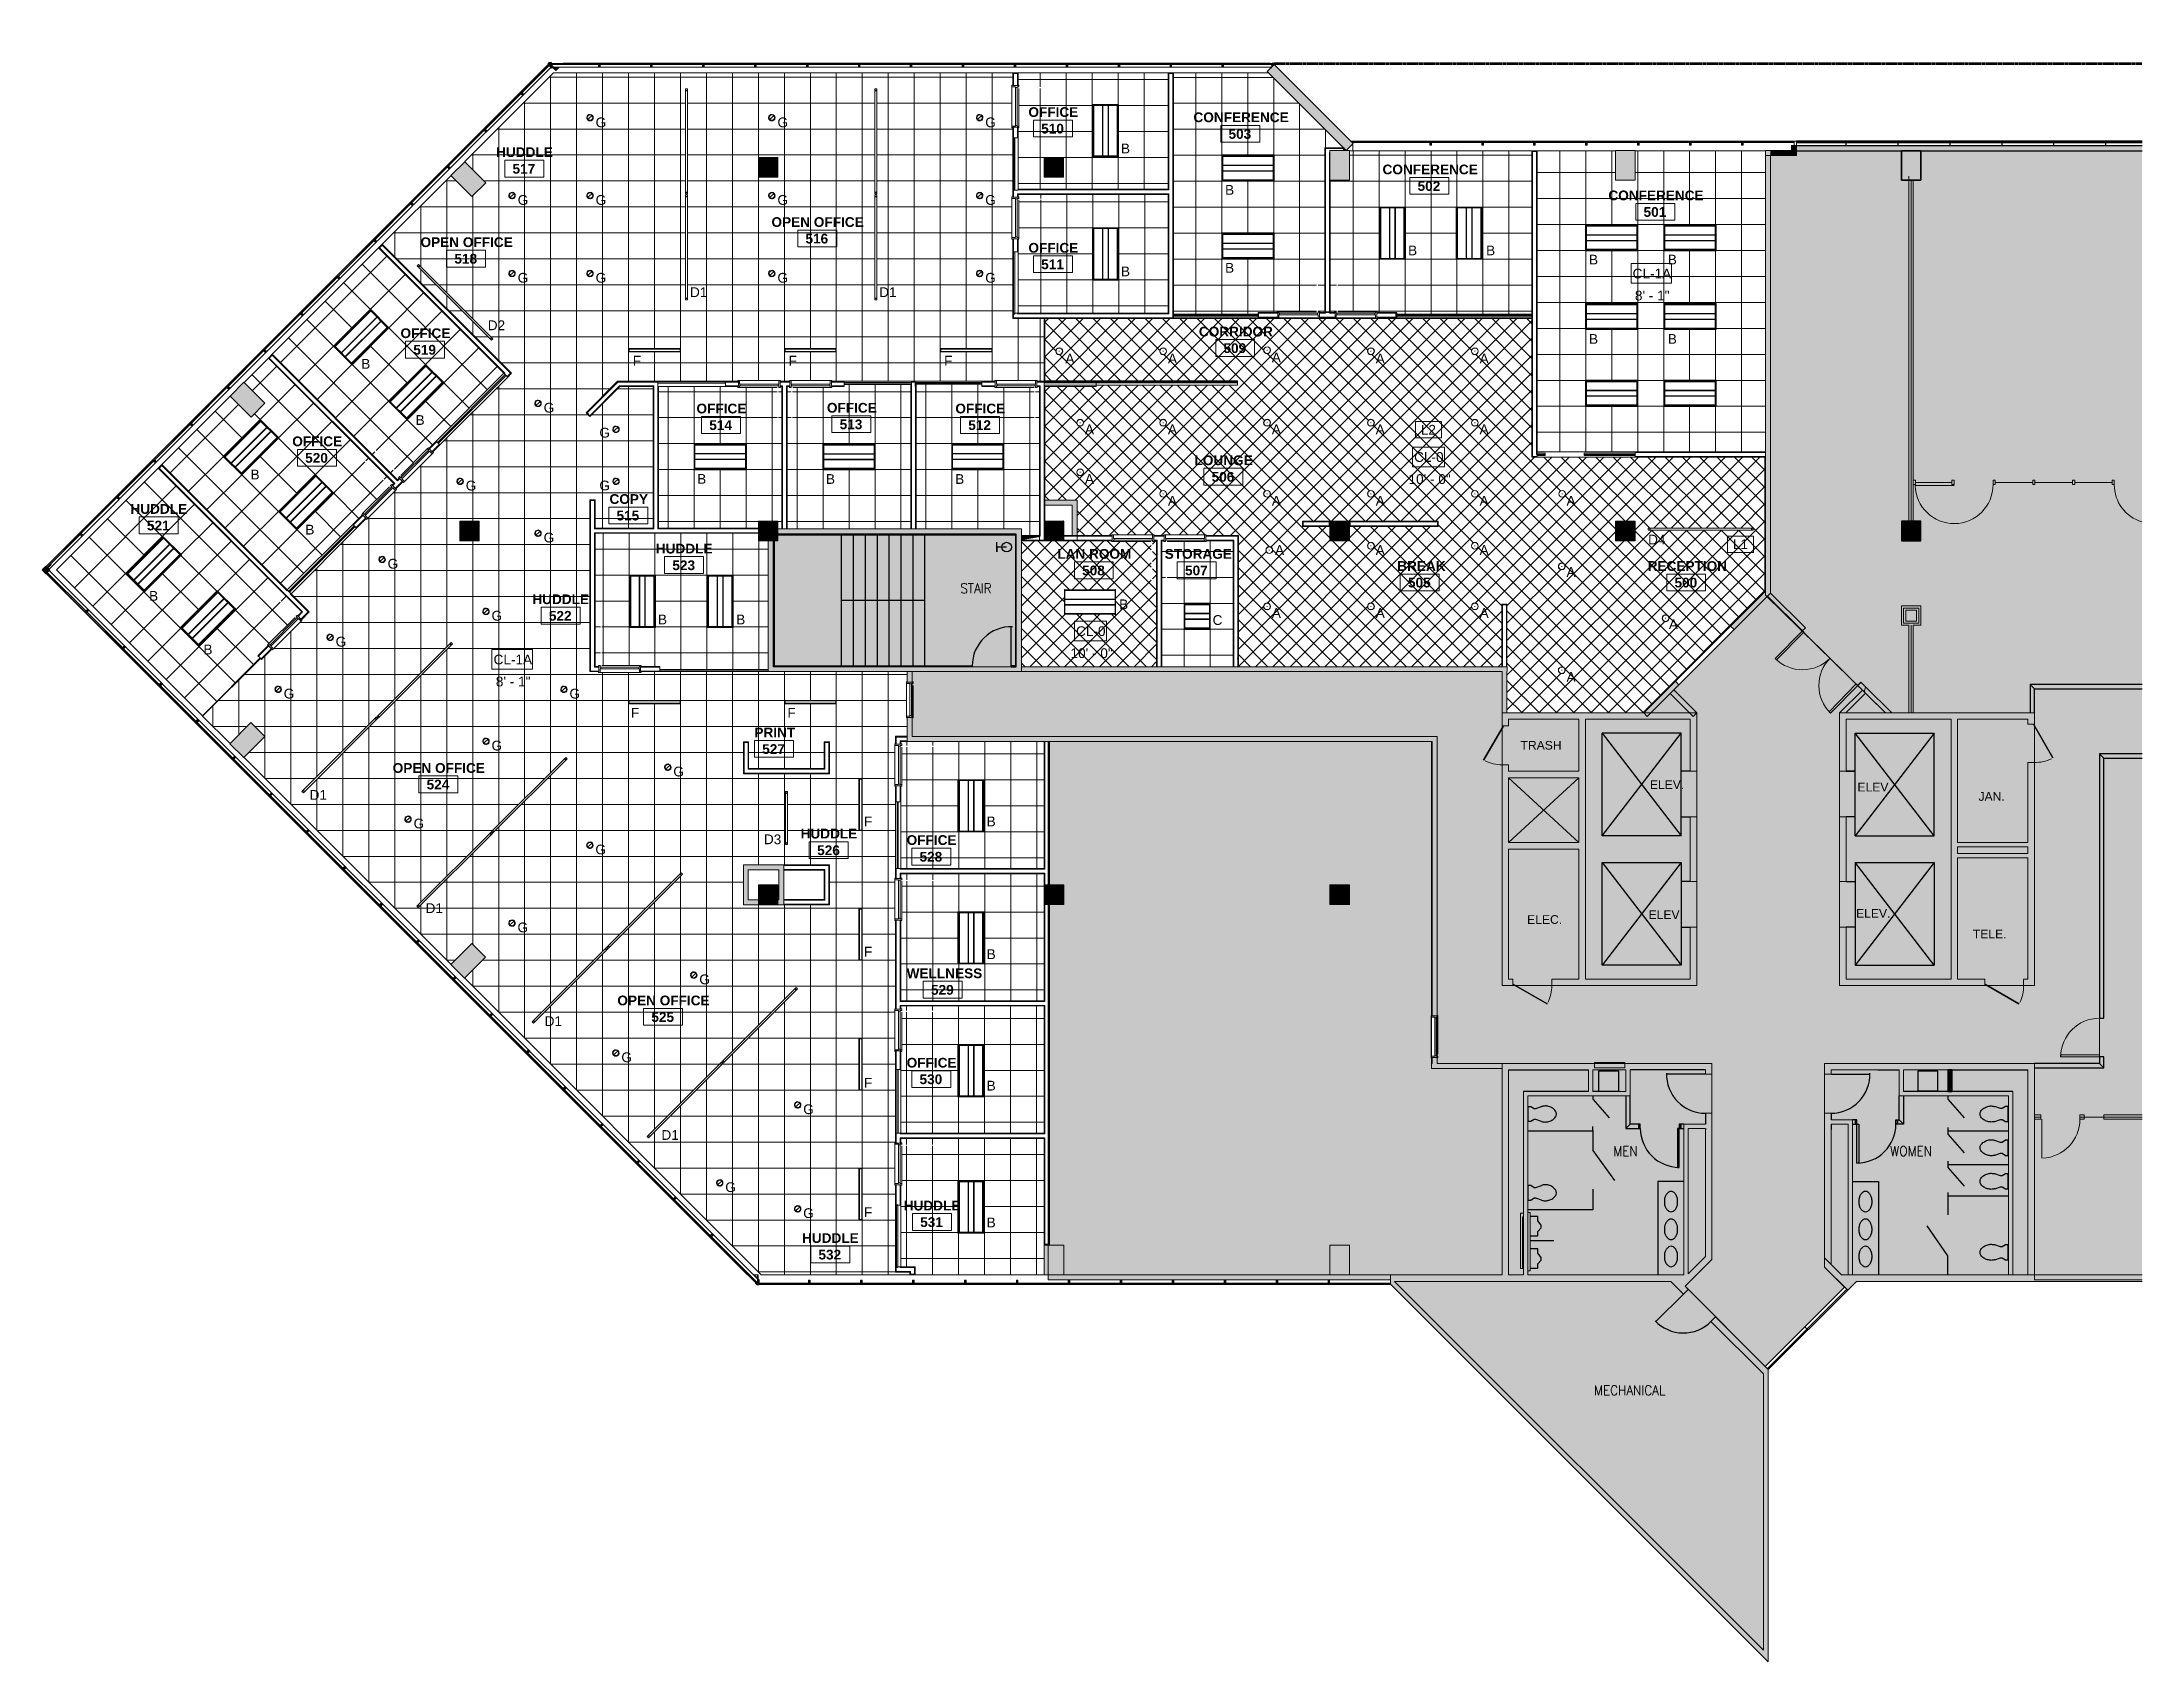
# Model space of a CAD drawing. Header units: inches. Extents: x -1199 to 741, y -709 to 788.
import ezdxf

# ---------------------------------------------------------------- set-up
doc = ezdxf.new("R2010")
doc.units = ezdxf.units.IN
doc.header["$MEASUREMENT"] = 0
doc.linetypes.add('IMPORT-bb$0$HIDDEN _2_', pattern=[0.09375, 0.0625, -0.03125])
doc.linetypes.add('IMPORT-dp$0$04', pattern=[0.5, 0.5, 0, 0, 0])
for name, color, linetype, lineweight in [('A-ANNO-KEYN', 231, 'Continuous', 9), ('A-AREA-IDEN', 2, 'Continuous', 9), ('A-CLNG', 13, 'Continuous', 13), ('A-CLNG-IDEN', 151, 'Continuous', 9), ('A-CLNG-PATT', 13, 'Continuous', 13), ('A-COLS', 52, 'Continuous', 13), ('A-DETL-GENF', 92, 'Continuous', 9), ('A-DETL-THIN', 151, 'Continuous', 9), ('A-DOOR', 31, 'Continuous', 13), ('A-GLAZ-CURT', 52, 'Continuous', 9), ('A-GLAZ-CWMG', 51, 'Continuous', 9), ('A-WALL', 113, 'Continuous', 13), ('A-WALL-PATT', 111, 'Continuous', 13), ('bb$0$A-0-DOOR-S', 7, 'Continuous', 9), ('bb$0$A-BBASE', 250, 'Continuous', 30), ('bb$0$A-Wall-Patt', 7, 'Continuous', 9), ('dp$0$A-0-DOOR-S', 7, 'Continuous', 9), ('dp$0$A-Door', 7, 'Continuous', 9), ('dp$0$A-Door-exst', 7, 'Continuous', 9), ('dp$0$A-N-GLAS', 7, 'Continuous', 9), ('dp$0$A-N-MULL', 7, 'Continuous', 9), ('dp$0$A-Wall', 250, 'Continuous', 30), ('dp$0$A-WALL-CL04', 7, 'IMPORT-dp$0$04', 9), ('dp$0$A-WALL-EXST', 7, 'Continuous', 9), ('dp$0$A-Wall-Patt', 7, 'Continuous', 9), ('E-LITE-EQPM', 33, 'Continuous', 9), ('E-LITE-EQPM-IDEN', 33, 'Continuous', 9), ('I-WALL', 2, 'Continuous', 9), ('S-COLS', 52, 'Continuous', 13)]:
    doc.layers.add(name, color=color, linetype=linetype, lineweight=lineweight)
doc.styles.add('Arial', font='arial.ttf', dxfattribs={"height": 8.0064})
doc.styles.add('Arial_1', font='arial.ttf', dxfattribs={"height": 9})
doc.styles.add('Simplex', font='simplex_.ttf', dxfattribs={"width": 0.9, "height": 9})
doc.styles.add('Swis721 Lt BT', font='swissl.ttf', dxfattribs={"height": 9})
doc.styles.add('Swis721 Lt BT_B', font='', dxfattribs={"height": 9})
doc.styles.get('Swis721 Lt BT_B').set_extended_font_data('Swis721 Lt BT', bold=True)
pattern_1 = [(0, (0, 0), (30.72, 7.68), [1.267, -21.773, 1.267, -21.773, -122.88]), (0, (0, 0), (30.72, 7.68), [-46.08, 1.267, -44.813, 1.267, -21.773, -53.76]), (0, (0, 0), (30.72, 7.68), [-115.2, 1.267, -14.093, 1.267, -37.133]), (120, (11.52, 3.84), (-22.011075, 22.7643), [1.267, -21.773, 1.267, -21.773, -122.88]), (120, (11.52, 3.84), (-22.011075, 22.7643), [-46.08, 1.267, -44.813, 1.267, -21.773, -53.76]), (120, (11.52, 3.84), (-22.011075, 22.7643), [-115.2, 1.267, -14.093, 1.267, -37.133]), (240, (15.36, 19.2), (-8.708925, -30.4443), [1.267, -21.773, 1.267, -21.773, -122.88]), (240, (15.36, 19.2), (-8.708925, -30.4443), [-46.08, 1.267, -44.813, 1.267, -21.773, -53.76]), (240, (15.36, 19.2), (-8.708925, -30.4443), [-115.2, 1.267, -14.093, 1.267, -37.133])]

msp = doc.modelspace()

# ---------------------------------------------------------------- texts
at = {"layer": 'A-ANNO-KEYN', "char_height": 9, "width": 16.968, "attachment_point": 1, "style": 'Arial_1'}
for s, insert in [('L2', (75, 434)), ('L1', (363.3, 328.2))]:
    msp.add_mtext(s, dxfattribs=dict(at, insert=insert))
at = {"layer": 'A-AREA-IDEN', "char_height": 9, "attachment_point": 1, "style": 'Swis721 Lt BT_B'}
for s, insert, width in [('OFFICE', (-287.6, 727.5), 54.843), ('CONFERENCE', (-135.1, 722.7), 104.838), ('510', (-275.8, 712.2), 25.452), ('503', (-102.7, 707.3), 25.452), ('HUDDLE', (-779.5, 690.5), 63.024), ('517', (-764.3, 675.1), 25.452), ('CONFERENCE', (39.6, 674.5), 104.838), ('502', (72, 659.2), 25.452), ('CONFERENCE', (248.3, 650.5), 104.838), ('OPEN OFFICE', (-525, 625.9), 102.111), ('501', (280.8, 635.2), 25.452), ('OPEN OFFICE', (-849.3, 607.3), 102.111), ('516', (-493.6, 610.6), 25.452), ('OFFICE', (-287.6, 602.1), 54.843), ('518', (-818, 592), 25.452), ('511', (-275.8, 586.8), 25.452), ('CORRIDOR', (-130.1, 524.7), 81.204), ('OFFICE', (-867.8, 523.2), 54.843), ('519', (-856, 507.9), 25.452), ('509', (-107.4, 509.4), 25.452), ('OFFICE', (-594.3, 453.6), 54.843), ('OFFICE', (-473.8, 454.3), 54.843), ('OFFICE', (-355.1, 453.6), 54.843), ('514', (-582.5, 438.3), 25.452), ('513', (-462, 439), 25.452), ('512', (-343.2, 438.3), 25.452), ('OFFICE', (-967.8, 423.3), 54.843), ('520', (-955.9, 408), 25.452), ('LOUNGE', (-134.1, 405.8), 64.539), ('506', (-118.3, 390.5), 25.452), ('COPY', (-674.7, 370), 41.814), ('HUDDLE', (-1117.4, 360.8), 63.024), ('515', (-668.2, 354.7), 25.452), ('521', (-1102.1, 345.5), 25.452), ('HUDDLE', (-631.9, 324.2), 63.024), ('LAN ROOM', (-260.9, 319.3), 81.507), ('STORAGE', (-161.7, 319.3), 71.811), ('523', (-616.6, 308.8), 25.452), ('508', (-238, 304), 25.452), ('507', (-142.9, 304), 25.452), ('BREAK', (53.2, 308.1), 50.298), ('505', (63.1, 292.8), 25.452), ('RECEPTION', (284.6, 308.1), 86.052), ('500', (309.4, 292.8), 25.452), ('HUDDLE', (-746, 277.4), 63.024), ('522', (-730.7, 262.1), 25.452), ('PRINT', (-540.8, 154.3), 43.632), ('527', (-533.6, 139), 25.452), ('OPEN OFFICE', (-875, 121.5), 102.111), ('524', (-843.7, 106.2), 25.452), ('HUDDLE', (-498.1, 60.9), 63.024), ('526', (-482.8, 45.5), 25.452), ('OFFICE', (-400.1, 54.9), 54.843), ('528', (-388.2, 39.5), 25.452), ('WELLNESS', (-400.1, -68.2), 80.598), ('OPEN OFFICE', (-667.4, -93.3), 102.111), ('529', (-377.6, -83.5), 25.452), ('525', (-636, -108.6), 25.452), ('OFFICE', (-400.1, -150.8), 54.843), ('530', (-388.2, -166.1), 25.452), ('HUDDLE', (-402.8, -282.8), 63.024), ('531', (-387.6, -298.1), 25.452), ('HUDDLE', (-496.8, -312.8), 63.024), ('532', (-481.6, -328.1), 25.452)]:
    msp.add_mtext(s, dxfattribs=dict(at, insert=insert, width=width))
at = {"layer": 'A-CLNG-IDEN', "char_height": 9, "attachment_point": 1, "style": 'Swis721 Lt BT'}
for s, insert, width in [('CL-1A', (270.7, 578.3), 41.511), ('8\' - 1"', (272.8, 558), 36.36), ('CL-0', (68.8, 408.8), 32.118), ('10\' - 0"', (63.6, 388.4), 44.541), ('CL-0', (-243.6, 247.9), 32.118), ('CL-1A', (-781.8, 221.7), 41.511), ('10\' - 0"', (-248.7, 227.6), 44.541), ('8\' - 1"', (-779.7, 201.4), 36.36)]:
    msp.add_mtext(s, dxfattribs=dict(at, insert=insert, width=width))
at = {"layer": 'E-LITE-EQPM-IDEN', "char_height": 9, "attachment_point": 1, "style": 'Arial_1'}
for s, insert, width in [('G', (-687.5, 718), 12.12), ('G', (-519.5, 718), 12.12), ('G', (-327.5, 718), 12.12), ('B', (-202.1, 693.8), 10.302), ('G', (-759.5, 646.3), 12.12), ('G', (-687.5, 646.3), 12.12), ('G', (-519.5, 646.3), 12.12), ('G', (-327.5, 646.3), 12.12), ('B', (-105.9, 655.6), 10.302), ('B', (-105.9, 583.6), 10.302), ('B', (63.2, 599.7), 10.302), ('B', (135.3, 599.7), 10.302), ('B', (230.4, 591.2), 10.302), ('B', (303.2, 591.2), 10.302), ('G', (-759.5, 574.4), 12.12), ('G', (-687.5, 574.4), 12.12), ('G', (-519.5, 574.4), 12.12), ('G', (-327.5, 574.4), 12.12), ('B', (-202.1, 580.3), 10.302), ('D1', (-600.3, 561.1), 19.695), ('D1', (-425.5, 561.1), 19.695), ('D2', (-787.2, 530.5), 19.695), ('B', (230.4, 517.9), 10.302), ('B', (303.2, 517.9), 10.302), ('B', (-904.1, 494.9), 10.302), ('F', (-653.2, 497.8), 9.393), ('F', (-509.2, 497.8), 9.393), ('F', (-365.5, 497.8), 9.393), ('A', (-253.5, 499.8), 10.302), ('A', (-158.7, 499.8), 10.302), ('A', (-62.7, 500.8), 10.302), ('A', (33.3, 499.8), 10.302), ('A', (129.3, 499.8), 10.302), ('G', (-735.5, 454.4), 12.12), ('B', (-853.9, 443), 10.302), ('G', (-684, 431.3), 12.12), ('A', (-235.4, 434.4), 10.302), ('A', (-158.7, 434.4), 10.302), ('A', (-62.7, 434.4), 10.302), ('A', (33.3, 434.4), 10.302), ('A', (129.3, 434.4), 10.302), ('B', (-1006.4, 392.6), 10.302), ('B', (-593.7, 388.6), 10.302), ('B', (-474.7, 388.5), 10.302), ('B', (-355.3, 388.5), 10.302), ('A', (-235.4, 388.5), 10.302), ('G', (-807.5, 382.4), 12.12), ('G', (-684, 382.5), 12.12), ('A', (-158.7, 368.4), 10.302), ('A', (-62.7, 368.4), 10.302), ('A', (33.3, 368.4), 10.302), ('A', (129.3, 368.4), 10.302), ('A', (209.6, 368.4), 10.302), ('B', (-955.7, 341.7), 10.302), ('G', (-735.5, 334.4), 12.12), ('D4', (285, 332.5), 19.695), ('A', (-59.7, 322.9), 10.302), ('A', (33.3, 322.9), 10.302), ('A', (129.3, 322.9), 10.302), ('G', (-879.7, 310.2), 12.12), ('A', (209.6, 302.6), 10.302), ('B', (-1100.1, 280.5), 10.302), ('B', (-203.8, 272.7), 10.302), ('G', (-783.7, 262.2), 12.12), ('B', (-629.9, 258.7), 10.302), ('B', (-557.6, 258.7), 10.302), ('C', (-117.4, 258.2), 11.211), ('A', (-62.7, 264.7), 10.302), ('A', (33.3, 264.7), 10.302), ('A', (129.3, 264.7), 10.302), ('A', (304.2, 254.3), 10.302), ('G', (-927.7, 238.2), 12.12), ('B', (-1049.9, 231), 10.302), ('A', (209.6, 205.7), 10.302), ('G', (-975.7, 190.2), 12.12), ('G', (-711.7, 190.2), 12.12), ('F', (-654.9, 172.4), 9.393), ('F', (-510.3, 172.4), 9.393), ('G', (-783.7, 142.2), 12.12), ('G', (-615.7, 118.2), 12.12), ('D1', (-951.8, 96.6), 19.695), ('G', (-855.7, 70.2), 12.12), ('F', (-439.5, 72.1), 9.393), ('B', (-326.2, 72.1), 10.302), ('G', (-687.7, 46.2), 12.12), ('D3', (-532, 55.6), 19.695), ('D1', (-844.6, -8), 19.695), ('G', (-759.7, -25.8), 12.12), ('F', (-439.5, -48.2), 9.393), ('B', (-326.2, -50.5), 10.302), ('G', (-591.7, -73.8), 12.12), ('D1', (-734.6, -112.4), 19.695), ('G', (-663.7, -145.8), 12.12), ('F', (-439.5, -169.3), 9.393), ('B', (-326.2, -172), 10.302), ('G', (-495.7, -193.8), 12.12), ('D1', (-626.7, -217.6), 19.695), ('G', (-567.7, -265.8), 12.12), ('G', (-495.7, -289.8), 12.12), ('F', (-439.5, -289), 9.393), ('B', (-326.2, -298.4), 10.302)]:
    msp.add_mtext(s, dxfattribs=dict(at, insert=insert, width=width))

# ---------------------------------------------------------------- blocks, each defined once
blk = doc.blocks.new('1951 Kidwell_Linked_dwg_bb$0$CS_SNG30-7240414-5TH FLOOR RCP')
at = {"layer": 'bb$0$A-0-DOOR-S'}
blk.add_arc((160, -84), 36, 334.2307, 0, dxfattribs=at)
at = {"layer": 'bb$0$A-BBASE'}
for p, q in [((160.6, -83), (191.7, -101)), ((191.7, -101), (160.6, -83))]:
    blk.add_line(p, q, dxfattribs=at)
blk = doc.blocks.new('1951 Kidwell_Linked_dwg_bb$0$CS_SNG30-7240415-5TH FLOOR RCP')
at = {"layer": 'bb$0$A-0-DOOR-S'}
blk.add_arc((596, -84), 36, 334.2307, 0, dxfattribs=at)
at = {"layer": 'bb$0$A-BBASE'}
for p, q in [((596.6, -83), (627.7, -101)), ((627.7, -101), (596.6, -83))]:
    blk.add_line(p, q, dxfattribs=at)
blk = doc.blocks.new('1951 Kidwell_Linked_dwg_bb$0$CS_SNG30-7240416-5TH FLOOR RCP')
at = {"layer": 'bb$0$A-0-DOOR-S'}
blk.add_arc((150, 156), 36, 244.2307, 270, dxfattribs=at)
at = {"layer": 'bb$0$A-BBASE'}
for p, q in [((151, 155.4), (133, 124.3)), ((133, 124.3), (151, 155.4))]:
    blk.add_line(p, q, dxfattribs=at)
blk = doc.blocks.new('1951 Kidwell_Linked_dwg_bb$0$CS_SNG30-7240417-5TH FLOOR RCP')
at = {"layer": 'bb$0$A-0-DOOR-S'}
blk.add_arc((642, 158), 36, 270, 295.7693, dxfattribs=at)
at = {"layer": 'bb$0$A-BBASE'}
for p, q in [((641, 157.4), (659, 126.3)), ((659, 126.3), (641, 157.4))]:
    blk.add_line(p, q, dxfattribs=at)
blk = doc.blocks.new('1951 Kidwell_Linked_dwg_bb$0$DR1H901-7240418-5TH FLOOR RCP')
at = {"layer": 'bb$0$A-BBASE'}
blk.add_line((-303.5, 211.5), (-303.5, 247.5), dxfattribs=at)
blk.add_arc((-303.5, 211.5), 36, 88.293, 180, dxfattribs=at)
blk = doc.blocks.new('1951 Kidwell_Linked_dwg_bb$0$DR1H901-7240419-5TH FLOOR RCP')
at = {"layer": 'bb$0$A-BBASE'}
blk.add_line((317.6, -369), (292.2, -394.5), dxfattribs=at)
blk.add_arc((317.6, -369), 36, 223.293, 315, dxfattribs=at)
blk = doc.blocks.new('1951 Kidwell_Linked_dwg_bb$0$URINAL1-7240420-5TH FLOOR RCP')
at = {"layer": 'bb$0$A-BBASE', "flags": 128}
for points in [[(12, 1), (9, 5), (9, 9), (2, 9)], [(2, -9), (9, -9), (9, -5), (12, -1.5), (12, 1)]]:
    blk.add_lwpolyline(points, dxfattribs=at)
blk = doc.blocks.new('1951 Kidwell_Linked_dwg_bb$0$TOILET3-7240421-5TH FLOOR RCP')
at = {"layer": 'bb$0$A-BBASE', "flags": 128}
blk.add_lwpolyline([(12.3, -6.8), (7.2, -5), (5.6, -5), (2.5, -7), (0, -7), (0, 7), (2.5, 7), (5.6, 5), (7.2, 5), (12.3, 6.8)], dxfattribs=at)
at = {"layer": 'bb$0$A-BBASE'}
for centre, radius, start, end in [((15.7, -3.1), 10.5, 90, 108.8354), ((16.2, -0.6), 8.05, 71.1646, 93.7754), ((15.2, -6.5), 14, 57.6462, 74.7553), ((16.2, -4), 11.3, 36.0611, 55.3641), ((20.1, 0), 5.93, 360, 26.7012), ((20.1, 0), 5.93, 333.2988, 0), ((15.7, 3.1), 10.5, 251.1646, 270), ((15.7, 3.1), 10.5, 270, 288.8354), ((15.7, 5.9), 13.2, 284.9626, 301.7838), ((16.2, 4), 11.3, 304.6359, 323.9389)]:
    blk.add_arc(centre, radius, start, end, dxfattribs=at)
blk = doc.blocks.new('1951 Kidwell_Linked_dwg_bb$0$DR1H901-7240422-5TH FLOOR RCP')
at = {"layer": 'bb$0$A-BBASE'}
blk.add_line((338, -166), (302, -166), dxfattribs=at)
blk.add_arc((338, -166), 36, 178.293, 270, dxfattribs=at)
blk = doc.blocks.new('1951 Kidwell_Linked_dwg_bb$0$DR1H901-7240423-5TH FLOOR RCP')
at = {"layer": 'bb$0$A-BBASE'}
blk.add_line((454, -166), (490, -166), dxfattribs=at)
blk.add_arc((454, -166), 36, 270, 1.707, dxfattribs=at)
blk = doc.blocks.new('1951 Kidwell_Linked_dwg_bb$0$TOILET3-7240424-5TH FLOOR RCP')
at = {"layer": 'bb$0$A-BBASE', "flags": 128}
blk.add_lwpolyline([(12.3, -6.8), (7.2, -5), (5.6, -5), (2.5, -7), (0, -7), (0, 7), (2.5, 7), (5.6, 5), (7.2, 5), (12.3, 6.8)], dxfattribs=at)
at = {"layer": 'bb$0$A-BBASE'}
for centre, radius, start, end in [((15.7, -3.1), 10.5, 90, 108.8354), ((16.2, -0.6), 8.05, 71.1646, 93.7754), ((15.2, -6.5), 14, 57.6462, 74.7553), ((16.2, -4), 11.3, 36.0611, 55.3641), ((20.1, 0), 5.93, 360, 26.7012), ((20.1, 0), 5.93, 333.2988, 0), ((15.7, 3.1), 10.5, 251.1646, 270), ((15.7, 3.1), 10.5, 270, 288.8354), ((15.7, 5.9), 13.2, 284.9626, 301.7838), ((16.2, 4), 11.3, 304.6359, 323.9389)]:
    blk.add_arc(centre, radius, start, end, dxfattribs=at)
blk = doc.blocks.new('1951 Kidwell_Linked_dwg_bb-7240425-5TH FLOOR RCP')
at = {"layer": 'bb$0$A-BBASE'}
for points in [[(-63.8, 763.7), (-63, 764.5), (-63.4, 764.5)], [(-62.7, 764.8), (-60.8, 766.8), (-62, 768), (-62.7, 766.2)], [(537, 660), (537, 687.3), (519, 687.3), (519, 660)], [(-514.7, 332.5), (-299.5, 332.5), (-299, 333), (-519, 333), (-519, 332.5), (-515.3, 332.5)], [(-299, 211), (-299, 333), (-299.5, 332.5), (-299.5, 211.5)], [(-255, 331.7), (-255, 345), (-255.1, 345), (-255.1, 331.7)], [(537, 327), (537, 345), (519, 345), (519, 327)], [(-523, 211), (-523, 327), (-522.5, 327), (-522.5, 211.5)], [(-394.9, 210.6), (-523, 210.6), (-523, 211), (-522.5, 211.5), (-339.5, 211.5), (-339.5, 210.6), (-388.1, 210.6)], [(-299, 210.6), (-299, 211), (-299.5, 211.5), (-303.5, 211.5), (-303.5, 210.6)]]:
    blk.add_hatch(color=256, dxfattribs=at).paths.add_polyline_path(points, flags=0)
for p, q in [((-725.8, 764), (-721.6, 764)), ((-63.8, 763.7), (-63, 764.5)), ((-63.4, 764.5), (-63.8, 763.7)), ((-63.4, 764.5), (-63.8, 763.7)), ((-63.8, 764), (-63.7, 764)), ((-63.4, 764.5), (-63.7, 764)), ((-63, 764.5), (-63.4, 764.5)), ((-62, 768), (-62.7, 766.2)), ((-62.7, 764.8), (-60.8, 766.8)), ((-62.7, 766.8), (-62.5, 766.8)), ((-62.7, 766.2), (-62.7, 764.8)), ((-60.8, 766.8), (-62, 768)), ((741.4, 696), (422, 696)), ((422, 694.8), (741.4, 694.8)), ((422, 692), (741.4, 692)), ((422, 687.3), (741.4, 687.3)), ((468, 692), (468, 696)), ((516, 692), (516, 696)), ((537, 687.3), (519, 687.3)), ((519, 687.3), (519, 660)), ((537, 660), (537, 687.3)), ((564, 692), (564, 696)), ((612, 692), (612, 696)), ((660, 692), (660, 696)), ((708, 692), (708, 696)), ((519, 660), (537, 660)), ((-299, 333), (-519, 333)), ((-519, 333), (-519, 332.5)), ((-519, 332.5), (-515.3, 332.5)), ((-515.3, 332.5), (-514.7, 332.5)), ((-514.7, 332.5), (-299.5, 332.5)), ((-460.5, 332.5), (-460.5, 211.5)), ((-449.5, 332.5), (-449.5, 211.5)), ((-438.5, 332.5), (-438.5, 211.5)), ((-427.5, 332.5), (-427.5, 211.5)), ((-416.5, 332.5), (-416.5, 211.5)), ((-405.5, 332.5), (-405.5, 211.5)), ((-394.5, 332.5), (-394.5, 211.5)), ((-383.5, 332.5), (-383.5, 211.5)), ((-299.5, 332.5), (-299, 333)), ((-299, 333), (-299.5, 332.5)), ((-299.5, 332.5), (-299.5, 211.5)), ((-299, 211), (-299, 333)), ((-255, 345), (-255.1, 345)), ((-255.1, 345), (-255.1, 331.7)), ((-255.1, 331.7), (-255, 331.7)), ((-255, 331.7), (-255, 345)), ((537, 345), (519, 345)), ((519, 345), (519, 327)), ((537, 327), (537, 345)), ((-523, 211), (-523, 327)), ((-523, 327), (-522.5, 327)), ((-522.5, 327), (-522.5, 211.5)), ((519, 327), (537, 327)), ((-460.5, 272), (-383.5, 272)), ((-522.5, 211.5), (-523, 211)), ((-523, 211), (-522.5, 211.5)), ((-523, 210.6), (-523, 211)), ((-394.9, 210.6), (-523, 210.6)), ((-522.5, 211.5), (-339.5, 211.5)), ((-388.1, 210.6), (-394.9, 210.6)), ((-339.5, 210.6), (-388.1, 210.6)), ((-339.5, 211.5), (-339.5, 210.6)), ((-299.5, 211.5), (-303.5, 211.5)), ((-303.5, 211.5), (-303.5, 210.6)), ((-303.5, 210.6), (-299, 210.6)), ((-299.5, 211.5), (-299, 211)), ((-299, 211), (-299.5, 211.5)), ((-299, 210.6), (-299, 211)), ((156, 108), (221, 48)), ((156, 48), (221, 108)), ((324, 114), (315.6, 114)), ((476.4, 114), (468, 114)), ((315.6, 72), (324, 72)), ((476.4, 72), (468, 72)), ((315.6, 29.8), (315.6, -65.3)), ((549.4, 29.8), (476.4, -65.3)), ((324, 12), (315.6, 12)), ((468, 12), (476.4, 12)), ((315.6, -30), (324, -30)), ((476.4, -30), (468, -30)), ((562, -162), (562, -182)), ((566, -182), (566, -162)), ((234, -218.3), (234, -214.3)), ((562, -218.3), (618, -218.3)), ((562, -249.2), (618, -249.2)), ((562, -275.3), (562, -295.8)), ((562, -278.3), (618, -278.3)), ((198, -319.8), (176.1, -319.8)), ((-546.8, -351.3), (-539.3, -358.7)), ((-538, -354.3), (-541.1, -351.3)), ((466.5, -362.7), (393.2, -436.1)), ((468.5, -364.6), (395.1, -438)), ((469.4, -365.5), (396, -438.9)), ((429.9, -399.4), (432.7, -402.2))]:
    blk.add_line(p, q, dxfattribs=at)
at = {"layer": 'bb$0$A-BBASE', "color": 10, "linetype": 'IMPORT-bb$0$HIDDEN _2_', "lineweight": 70}
blk.add_line((-62, 768), (741.4, 768), dxfattribs=at)
at = {"layer": 'bb$0$A-BBASE', "flags": 128}
for points in [[(-60.8, 766.8), (-62, 768), (-62.7, 766.2)], [(-62.7, 768), (-62, 768), (-62.7, 766.2)], [(537, 687.3), (537, 660), (519, 660), (519, 687.3)], [(-519, 332.5), (-299.5, 332.5), (-299.5, 211.5), (-303.5, 211.5), (-303.5, 210.6)], [(-255, 331.7), (-255, 345), (-255.1, 345)], [(-522.5, 327), (-522.5, 211.5), (-339.5, 211.5), (-339.5, 210.6)], [(-307.7, 321.1), (-316.8, 321.1), (-316.8, 316.7), (-316.8, 325.5)], [(242.6, 54.2), (315.6, 149.3), (242.6, 149.3)], [(315.6, 54.2), (242.6, 54.2), (242.6, 149.3), (315.6, 54.2), (315.6, 149.3)], [(549.4, 54.2), (549.4, 149.3), (476.4, 54.2), (476.4, 149.3)], [(476.4, 54.2), (549.4, 54.2), (476.4, 149.3), (549.4, 149.3)], [(242.6, 29.8), (315.6, 29.8), (242.6, -65.3), (242.6, 29.8), (315.6, -65.3), (242.6, -65.3)], [(476.4, 29.8), (549.4, 29.8), (549.4, -65.3), (476.4, 29.8), (476.4, -65.3), (549.4, -65.3)], [(234, -186), (234, -189), (249, -206.3)], [(264.5, -186), (264.5, -216), (276.3, -216), (276.3, -212), (268.5, -212), (268.5, -186)], [(521, -186), (521, -212), (515.5, -212), (515.5, -208), (517, -208), (517, -186)], [(562, -186), (562, -189), (577, -206.3)], [(318, -212), (315.3, -212), (313.8, -212), (313.8, -216), (315.3, -216), (315.3, -212), (315.3, -216), (318, -216)], [(474, -212), (476.5, -212), (476.5, -208), (474, -208)], [(174, -218.3), (234, -218.3), (234, -236.5), (254, -264.1)], [(562, -215.3), (562, -221.3), (577, -238.5)], [(562, -246.2), (562, -252.2), (577, -269.5)], [(318, -265), (294, -265), (294, -351.3)], [(474, -265), (498, -265), (498, -351.3)], [(234, -272.2), (234, -291.2), (174, -291.2)], [(562, -351.3), (562, -333.8), (542.7, -306.1)]]:
    blk.add_lwpolyline(points, dxfattribs=at)
for points in [[(537, 327), (537, 345), (519, 345), (519, 327)], [(239.5, -162.8), (257.5, -162.8), (257.5, -181.8), (239.5, -181.8)], [(534.4, -162.7), (552.4, -162.7), (552.4, -181.7), (534.4, -181.7)], [(277.8, -212), (276.3, -212), (276.3, -216), (277.8, -216)], [(478, -208), (476.5, -208), (476.5, -212), (478, -212)], [(478, -212), (479.8, -212), (479.8, -248), (478, -248)], [(514, -208), (515.5, -208), (515.5, -212), (514, -212)], [(313.8, -216), (312.1, -216), (312.1, -252), (313.8, -252)]]:
    blk.add_lwpolyline(points, close=True, dxfattribs=at)
at = {"layer": 'bb$0$A-BBASE'}
blk.add_circle((-307.7, 321.1), 4.42, dxfattribs=at)
for centre, radius, start, end in [((478, -212), 36, 270, 360), ((313.8, -216), 36, 180, 270), ((314.2, -283.7), 14.2, 164.7482, 180), ((314.2, -283.7), 14.2, 180, 195.2518), ((310.3, -282.6), 10.1, 146.6443, 164.7482), ((310.3, -284.8), 10.1, 195.2518, 213.3557), ((307.8, -280.9), 7.13, 122.18, 146.6443), ((307.8, -286.4), 7.13, 213.3557, 237.82), ((306.2, -278.4), 4.17, 90, 122.18), ((306.2, -278.4), 4.17, 57.82, 90), ((304.6, -280.9), 7.13, 33.3557, 57.82), ((304.6, -286.4), 7.13, 302.18, 326.6443), ((302.1, -282.6), 10.1, 15.2518, 33.3557), ((302.1, -284.8), 10.1, 326.6443, 344.7482), ((298.1, -283.7), 14.2, 0, 15.2518), ((298.1, -283.7), 14.2, 344.7482, 360), ((493.9, -283.7), 14.2, 164.7482, 180), ((493.9, -283.7), 14.2, 180, 195.2518), ((489.9, -282.6), 10.1, 146.6443, 164.7482), ((489.9, -284.8), 10.1, 195.2518, 213.3557), ((487.4, -280.9), 7.13, 122.18, 146.6443), ((487.4, -286.4), 7.13, 213.3557, 237.82), ((485.8, -278.4), 4.17, 90, 122.18), ((485.8, -278.4), 4.17, 57.82, 90), ((484.2, -280.9), 7.13, 33.3557, 57.82), ((484.2, -286.4), 7.13, 302.18, 326.6443), ((481.7, -282.6), 10.1, 15.2518, 33.3557), ((481.7, -284.8), 10.1, 326.6443, 344.7482), ((477.8, -283.7), 14.2, 360, 15.2518), ((477.8, -283.7), 14.2, 344.7482, 0), ((314.2, -309.3), 14.2, 164.7482, 180), ((314.2, -309.3), 14.2, 180, 195.2518), ((310.3, -308.2), 10.1, 146.6443, 164.7482), ((307.8, -306.5), 7.13, 122.18, 146.6443), ((306.2, -288.9), 4.17, 237.82, 270), ((306.2, -304), 4.17, 90, 122.18), ((306.2, -288.9), 4.17, 270, 302.18), ((306.2, -304), 4.17, 57.82, 90), ((304.6, -306.5), 7.13, 33.3557, 57.82), ((302.1, -308.2), 10.1, 15.2518, 33.3557), ((298.1, -309.3), 14.2, 0, 15.2518), ((298.1, -309.3), 14.2, 344.7482, 360), ((493.9, -309.3), 14.2, 164.7482, 180), ((493.9, -309.3), 14.2, 180, 195.2518), ((489.9, -308.2), 10.1, 146.6443, 164.7482), ((487.4, -306.5), 7.13, 122.18, 146.6443), ((485.8, -288.9), 4.17, 237.82, 270), ((485.8, -304), 4.17, 90, 122.18), ((485.8, -288.9), 4.17, 270, 302.18), ((485.8, -304), 4.17, 57.82, 90), ((484.2, -306.5), 7.13, 33.3557, 57.82), ((481.7, -308.2), 10.1, 15.2518, 33.3557), ((477.8, -309.3), 14.2, 360, 15.2518), ((477.8, -309.3), 14.2, 344.7482, 0), ((310.3, -310.4), 10.1, 195.2518, 213.3557), ((310.3, -333.3), 10.1, 146.6443, 164.7482), ((307.8, -312), 7.13, 213.3557, 237.82), ((307.8, -331.6), 7.13, 122.18, 146.6443), ((306.2, -314.5), 4.17, 237.82, 270), ((306.2, -329.1), 4.17, 90, 122.18), ((306.2, -314.5), 4.17, 270, 302.18), ((306.2, -329.1), 4.17, 57.82, 90), ((304.6, -312), 7.13, 302.18, 326.6443), ((304.6, -331.6), 7.13, 33.3557, 57.82), ((302.1, -310.4), 10.1, 326.6443, 344.7482), ((302.1, -333.3), 10.1, 15.2518, 33.3557), ((489.9, -310.4), 10.1, 195.2518, 213.3557), ((489.9, -333.3), 10.1, 146.6443, 164.7482), ((487.4, -312), 7.13, 213.3557, 237.82), ((487.4, -331.6), 7.13, 122.18, 146.6443), ((485.8, -314.5), 4.17, 237.82, 270), ((485.8, -329.1), 4.17, 90, 122.18), ((485.8, -314.5), 4.17, 270, 302.18), ((485.8, -329.1), 4.17, 57.82, 90), ((484.2, -312), 7.13, 302.18, 326.6443), ((484.2, -331.6), 7.13, 33.3557, 57.82), ((481.7, -310.4), 10.1, 326.6443, 344.7482), ((481.7, -333.3), 10.1, 15.2518, 33.3557), ((314.2, -334.4), 14.2, 164.7482, 180), ((314.2, -334.4), 14.2, 180, 195.2518), ((310.3, -335.5), 10.1, 195.2518, 213.3557), ((307.8, -337.1), 7.13, 213.3557, 237.82), ((306.2, -339.6), 4.17, 237.82, 270), ((306.2, -339.6), 4.17, 270, 302.18), ((304.6, -337.1), 7.13, 302.18, 326.6443), ((302.1, -335.5), 10.1, 326.6443, 344.7482), ((298.1, -334.4), 14.2, 0, 15.2518), ((298.1, -334.4), 14.2, 344.7482, 360), ((493.9, -334.4), 14.2, 164.7482, 180), ((493.9, -334.4), 14.2, 180, 195.2518), ((489.9, -335.5), 10.1, 195.2518, 213.3557), ((487.4, -337.1), 7.13, 213.3557, 237.82), ((485.8, -339.6), 4.17, 237.82, 270), ((485.8, -339.6), 4.17, 270, 302.18), ((484.2, -337.1), 7.13, 302.18, 326.6443), ((481.7, -335.5), 10.1, 326.6443, 344.7482), ((477.8, -334.4), 14.2, 360, 15.2518), ((477.8, -334.4), 14.2, 344.7482, 0)]:
    blk.add_arc(centre, radius, start, end, dxfattribs=at)
at = {"layer": 'bb$0$A-Wall-Patt'}
for p, q in [((276.3, -212), (276.3, -216)), ((315.3, -216), (315.3, -212)), ((476.5, -208), (476.5, -212)), ((515.5, -212), (515.5, -208))]:
    blk.add_line(p, q, dxfattribs=at)
at = {"layer": 'bb$0$A-Wall-Patt', "flags": 128}
for points in [[(264.5, -216), (268.5, -212)], [(517, -208), (521, -212)]]:
    blk.add_lwpolyline(points, close=True, dxfattribs=at)
for name, p in [('1951 Kidwell_Linked_dwg_bb$0$DR1H901-7240418-5TH FLOOR RCP', (0, 0)), ('1951 Kidwell_Linked_dwg_bb$0$CS_SNG30-7240416-5TH FLOOR RCP', (0, 0)), ('1951 Kidwell_Linked_dwg_bb$0$CS_SNG30-7240417-5TH FLOOR RCP', (0, 0)), ('1951 Kidwell_Linked_dwg_bb$0$CS_SNG30-7240414-5TH FLOOR RCP', (0, 0)), ('1951 Kidwell_Linked_dwg_bb$0$CS_SNG30-7240415-5TH FLOOR RCP', (0, 0)), ('1951 Kidwell_Linked_dwg_bb$0$DR1H901-7240422-5TH FLOOR RCP', (0, 0)), ('1951 Kidwell_Linked_dwg_bb$0$DR1H901-7240423-5TH FLOOR RCP', (0, 0)), ('1951 Kidwell_Linked_dwg_bb$0$TOILET3-7240421-5TH FLOOR RCP', (174.2, -202.7)), ('1951 Kidwell_Linked_dwg_bb$0$TOILET3-7240421-5TH FLOOR RCP', (174.2, -275.5)), ('1951 Kidwell_Linked_dwg_bb$0$URINAL1-7240420-5TH FLOOR RCP', (174.2, -306.3)), ('1951 Kidwell_Linked_dwg_bb$0$URINAL1-7240420-5TH FLOOR RCP', (174.2, -336.2)), ('1951 Kidwell_Linked_dwg_bb$0$DR1H901-7240419-5TH FLOOR RCP', (0, 0))]:
    blk.add_blockref(name, p)
at = {"extrusion": (0, 0, -1), "zscale": -1}
for p in [(-617.8, -202.7), (-617.8, -233.9), (-617.8, -264.9), (-617.8, -330.5)]:
    blk.add_blockref('1951 Kidwell_Linked_dwg_bb$0$TOILET3-7240424-5TH FLOOR RCP', p, dxfattribs=at)
at = {"layer": 'bb$0$A-BBASE', "color": 7, "attachment_point": 2}
for s, insert, char_height, width, line_spacing_factor, style in [('STAIR', (-336, 287.5), 9, 40.029, 1.125731, 'Simplex'), ('TRASH', (186.1, 142), 8.01, 45.188, 0.941778, 'Arial'), ('ELEV.', (302.5, 105.7), 8.01, 37.934, 0.941778, 'Arial'), ('ELEV.', (494.3, 103.3), 8.01, 37.934, 0.941778, 'Arial'), ('JAN.', (602.4, 94.7), 8.01, 28.916, 0.941778, 'Arial'), ('ELEC.', (189.4, -19), 8.01, 38.621, 0.941778, 'Arial'), ('ELEV.', (301.3, -14.6), 8.01, 37.934, 0.941778, 'Arial'), ('ELEV.', (493, -13.4), 8.01, 37.934, 0.941778, 'Arial'), ('TELE.', (600.6, -32.3), 8.01, 37.15, 0.941778, 'Arial'), ('MEN', (264, -232.5), 9, 29.289, 1.125731, 'Simplex'), ('WOMEN', (528, -232.5), 9, 50.009, 1.125731, 'Simplex'), ('MECHANICAL', (268, -453.5), 9, 92.641, 1.125731, 'Simplex')]:
    blk.add_mtext(s, dxfattribs=dict(at, insert=insert, char_height=char_height, width=width, line_spacing_factor=line_spacing_factor, style=style))
blk = doc.blocks.new('1951 Kidwell_Linked_dwg_dp$0$CS_SNG90-7240428-5TH FLOOR RCP')
at = {"layer": 'dp$0$A-0-DOOR-S'}
blk.add_arc((648, -207.5), 36, 272.6867, 0, dxfattribs=at)
at = {"layer": 'dp$0$A-Door-exst'}
for p, q in [((648.8, -207.5), (648.8, -243.5)), ((648.8, -243.5), (648.8, -207.5))]:
    blk.add_line(p, q, dxfattribs=at)
blk = doc.blocks.new('1951 Kidwell_Linked_dwg_dp$0$CS_SG180-7240435-5TH FLOOR RCP')
at = {"layer": 'dp$0$A-0-DOOR-S'}
blk.add_arc((567.7, 378.8), 36, 181.3504, 359.9924, dxfattribs=at)
at = {"layer": 'dp$0$A-Door-exst'}
for p, q in [((567.7, 377.9), (531.7, 377.9)), ((531.7, 377.9), (567.7, 377.9))]:
    blk.add_line(p, q, dxfattribs=at)
blk = doc.blocks.new('1951 Kidwell_Linked_dwg_dp$0$CS_SG180-7240436-5TH FLOOR RCP')
at = {"layer": 'dp$0$A-0-DOOR-S'}
blk.add_arc((751.7, 378.8), 36, 180.0076, 253.2265, dxfattribs=at)
blk = doc.blocks.new('1951 Kidwell_Linked_dwg_bb$0$CS_SNG30-7240444-5TH FLOOR RCP')
at = {"layer": 'bb$0$A-0-DOOR-S'}
blk.add_arc((160, -84), 36, 334.2307, 0, dxfattribs=at)
at = {"layer": 'bb$0$A-BBASE'}
for p, q in [((160.6, -83), (191.7, -101)), ((191.7, -101), (160.6, -83))]:
    blk.add_line(p, q, dxfattribs=at)
blk = doc.blocks.new('1951 Kidwell_Linked_dwg_bb$0$CS_SNG30-7240445-5TH FLOOR RCP')
at = {"layer": 'bb$0$A-0-DOOR-S'}
blk.add_arc((596, -84), 36, 334.2307, 0, dxfattribs=at)
at = {"layer": 'bb$0$A-BBASE'}
for p, q in [((596.6, -83), (627.7, -101)), ((627.7, -101), (596.6, -83))]:
    blk.add_line(p, q, dxfattribs=at)
blk = doc.blocks.new('1951 Kidwell_Linked_dwg_bb$0$CS_SNG30-7240446-5TH FLOOR RCP')
at = {"layer": 'bb$0$A-0-DOOR-S'}
blk.add_arc((150, 156), 36, 244.2307, 270, dxfattribs=at)
at = {"layer": 'bb$0$A-BBASE'}
for p, q in [((151, 155.4), (133, 124.3)), ((133, 124.3), (151, 155.4))]:
    blk.add_line(p, q, dxfattribs=at)
blk = doc.blocks.new('1951 Kidwell_Linked_dwg_bb$0$CS_SNG30-7240447-5TH FLOOR RCP')
at = {"layer": 'bb$0$A-0-DOOR-S'}
blk.add_arc((642, 158), 36, 270, 295.7693, dxfattribs=at)
at = {"layer": 'bb$0$A-BBASE'}
for p, q in [((641, 157.4), (659, 126.3)), ((659, 126.3), (641, 157.4))]:
    blk.add_line(p, q, dxfattribs=at)
blk = doc.blocks.new('1951 Kidwell_Linked_dwg_bb$0$DR1H901-7240448-5TH FLOOR RCP')
at = {"layer": 'bb$0$A-BBASE'}
blk.add_line((-303.5, 211.5), (-303.5, 247.5), dxfattribs=at)
blk.add_arc((-303.5, 211.5), 36, 88.293, 180, dxfattribs=at)
blk = doc.blocks.new('1951 Kidwell_Linked_dwg_bb$0$DR1H901-7240449-5TH FLOOR RCP')
at = {"layer": 'bb$0$A-BBASE'}
blk.add_line((317.6, -369), (292.2, -394.5), dxfattribs=at)
blk.add_arc((317.6, -369), 36, 223.293, 315, dxfattribs=at)
blk = doc.blocks.new('1951 Kidwell_Linked_dwg_bb$0$DR1H901-7240450-5TH FLOOR RCP')
at = {"layer": 'bb$0$A-BBASE'}
blk.add_line((338, -166), (302, -166), dxfattribs=at)
blk.add_arc((338, -166), 36, 178.293, 270, dxfattribs=at)
blk = doc.blocks.new('1951 Kidwell_Linked_dwg_bb$0$DR1H901-7240451-5TH FLOOR RCP')
at = {"layer": 'bb$0$A-BBASE'}
blk.add_line((454, -166), (490, -166), dxfattribs=at)
blk.add_arc((454, -166), 36, 270, 1.707, dxfattribs=at)
blk = doc.blocks.new('1951 Kidwell_Linked_dwg-6963106-5TH FLOOR RCP')
at = {"layer": 'bb$0$A-BBASE'}
for points in [[(-63.8, 763.7), (-63, 764.5), (-63.4, 764.5)], [(-62.7, 764.8), (-60.8, 766.8), (-62, 768), (-62.7, 766.2)], [(537, 660), (537, 687.3), (519, 687.3), (519, 660)], [(-514.7, 332.5), (-299.5, 332.5), (-299, 333), (-519, 333), (-519, 332.5), (-515.3, 332.5)], [(-299, 211), (-299, 333), (-299.5, 332.5), (-299.5, 211.5)], [(-255, 331.7), (-255, 345), (-255.1, 345), (-255.1, 331.7)], [(537, 327), (537, 345), (519, 345), (519, 327)], [(-523, 211), (-523, 327), (-522.5, 327), (-522.5, 211.5)], [(-394.9, 210.6), (-523, 210.6), (-523, 211), (-522.5, 211.5), (-339.5, 211.5), (-339.5, 210.6), (-388.1, 210.6)], [(-299, 210.6), (-299, 211), (-299.5, 211.5), (-303.5, 211.5), (-303.5, 210.6)], [(566, -182), (566, -162), (562, -162), (562, -182)]]:
    blk.add_hatch(color=256, dxfattribs=at).paths.add_polyline_path(points, flags=0)
for p, q in [((-725.8, 764), (-721.6, 764)), ((-63.8, 763.7), (-63, 764.5)), ((-63.4, 764.5), (-63.8, 763.7)), ((-63.4, 764.5), (-63.8, 763.7)), ((-63, 764.5), (-63.4, 764.5)), ((-62, 768), (-62.7, 766.2)), ((-62.7, 764.8), (-60.8, 766.8)), ((-62.7, 766.8), (-62.5, 766.8)), ((-62.7, 766.2), (-62.7, 764.8)), ((-60.8, 766.8), (-62, 768)), ((422, 696), (741.4, 696)), ((422, 694.8), (741.4, 694.8)), ((422, 692), (741.4, 692)), ((422, 687.3), (741.4, 687.3)), ((468, 692), (468, 696)), ((516, 692), (516, 696)), ((537, 687.3), (519, 687.3)), ((519, 687.3), (519, 660)), ((537, 660), (537, 687.3)), ((564, 692), (564, 696)), ((612, 692), (612, 696)), ((660, 692), (660, 696)), ((708, 692), (708, 696)), ((519, 660), (537, 660)), ((-299, 333), (-519, 333)), ((-519, 333), (-519, 332.5)), ((-519, 332.5), (-515.3, 332.5)), ((-515.3, 332.5), (-514.7, 332.5)), ((-514.7, 332.5), (-299.5, 332.5)), ((-460.5, 332.5), (-460.5, 211.5)), ((-449.5, 332.5), (-449.5, 211.5)), ((-438.5, 332.5), (-438.5, 211.5)), ((-427.5, 332.5), (-427.5, 211.5)), ((-416.5, 332.5), (-416.5, 211.5)), ((-405.5, 332.5), (-405.5, 211.5)), ((-394.5, 332.5), (-394.5, 211.5)), ((-383.5, 332.5), (-383.5, 211.5)), ((-299.5, 332.5), (-299, 333)), ((-299, 333), (-299.5, 332.5)), ((-299.5, 332.5), (-299.5, 211.5)), ((-299, 211), (-299, 333)), ((-255, 345), (-255.1, 345)), ((-255.1, 345), (-255.1, 331.7)), ((-255.1, 331.7), (-255, 331.7)), ((-255, 331.7), (-255, 345)), ((537, 345), (519, 345)), ((519, 345), (519, 327)), ((537, 327), (537, 345)), ((-523, 211), (-523, 327)), ((-523, 327), (-522.5, 327)), ((-522.5, 327), (-522.5, 211.5)), ((519, 327), (537, 327)), ((-460.5, 272), (-383.5, 272)), ((-522.5, 211.5), (-523, 211)), ((-523, 211), (-522.5, 211.5)), ((-523, 210.6), (-523, 211)), ((-394.9, 210.6), (-523, 210.6)), ((-522.5, 211.5), (-339.5, 211.5)), ((-388.1, 210.6), (-394.9, 210.6)), ((-339.5, 210.6), (-388.1, 210.6)), ((-339.5, 211.5), (-339.5, 210.6)), ((-299.5, 211.5), (-303.5, 211.5)), ((-303.5, 211.5), (-303.5, 210.6)), ((-303.5, 210.6), (-299, 210.6)), ((-299.5, 211.5), (-299, 211)), ((-299, 211), (-299.5, 211.5)), ((-299, 210.6), (-299, 211)), ((156, 108), (221, 48)), ((156, 48), (221, 108)), ((324, 114), (315.6, 114)), ((468, 114), (476.4, 114)), ((315.6, 72), (324, 72)), ((476.4, 72), (468, 72)), ((315.6, 29.8), (315.6, -65.3)), ((549.4, 29.8), (476.4, -65.3)), ((324, 12), (315.6, 12)), ((468, 12), (476.4, 12)), ((315.6, -30), (324, -30)), ((476.4, -30), (468, -30)), ((156, -162), (230, -162)), ((338, -162), (268.5, -162)), ((497.2, -162), (517, -162)), ((566, -182), (566, -162)), ((566, -162), (636, -162)), ((230, -182), (170, -182)), ((253, -182), (234, -182)), ((562, -182), (521, -182)), ((566, -182), (562, -182)), ((622, -182), (566, -182)), ((338, -202), (338, -212)), ((454, -202), (454, -208)), ((454, -212), (454, -217)), ((234, -218.3), (234, -214.3)), ((338, -216), (338, -217)), ((562, -218.3), (618, -218.3)), ((562, -249.2), (618, -249.2)), ((562, -275.3), (562, -295.8)), ((562, -278.3), (618, -278.3)), ((198, -319.8), (176.1, -319.8)), ((-546.8, -351.3), (-539.3, -358.7)), ((-538, -354.3), (-541.1, -351.3)), ((466.5, -362.7), (393.2, -436.1)), ((468.5, -364.6), (395.1, -438)), ((469.4, -365.5), (396, -438.9)), ((429.9, -399.4), (432.7, -402.2))]:
    blk.add_line(p, q, dxfattribs=at)
at = {"layer": 'bb$0$A-BBASE', "color": 10, "linetype": 'IMPORT-bb$0$HIDDEN _2_', "lineweight": 70}
blk.add_line((-62, 768), (741.4, 768), dxfattribs=at)
at = {"layer": 'bb$0$A-BBASE', "flags": 128}
for points in [[(-63.8, 764), (-63.7, 764), (-63.4, 764.5)], [(-62.7, 768), (-62, 768), (-62.7, 766.2)], [(-62.7, 766.2), (-62, 768), (-60.8, 766.8)], [(537, 687.3), (537, 660), (519, 660), (519, 687.3)], [(-519, 332.5), (-299.5, 332.5), (-299.5, 211.5), (-303.5, 211.5), (-303.5, 210.6)], [(-255, 331.7), (-255, 345), (-255.1, 345)], [(-522.5, 327), (-522.5, 211.5), (-339.5, 211.5), (-339.5, 210.6)], [(-307.7, 321.1), (-316.8, 321.1), (-316.8, 316.7), (-316.8, 325.5)], [(242.6, 54.2), (315.6, 149.3), (242.6, 149.3)], [(315.6, 54.2), (242.6, 54.2), (242.6, 149.3), (315.6, 54.2), (315.6, 149.3)], [(476.4, 54.2), (549.4, 54.2), (549.4, 149.3), (476.4, 54.2), (476.4, 149.3)], [(549.4, 54.2), (476.4, 149.3), (549.4, 149.3)], [(242.6, 29.8), (315.6, 29.8), (242.6, -65.3), (242.6, 29.8), (315.6, -65.3), (242.6, -65.3)], [(476.4, 29.8), (549.4, 29.8), (549.4, -65.3), (476.4, 29.8), (476.4, -65.3), (549.4, -65.3)], [(562, -162), (562, -182), (566, -182)], [(234, -186), (234, -189), (249, -206.3)], [(264.5, -186), (264.5, -216), (276.3, -216), (276.3, -212), (268.5, -212), (268.5, -186)], [(521, -186), (521, -212), (515.5, -212), (515.5, -208), (517, -208), (517, -186)], [(562, -186), (562, -189), (577, -206.3)], [(318, -212), (315.3, -212), (313.8, -212), (313.8, -216), (315.3, -216), (315.3, -212), (315.3, -216), (318, -216)], [(474, -212), (476.5, -212), (476.5, -208), (474, -208)], [(174, -218.3), (234, -218.3), (234, -236.5), (254, -264.1)], [(562, -215.3), (562, -221.3), (577, -238.5)], [(562, -246.2), (562, -252.2), (577, -269.5)], [(318, -265), (294, -265), (294, -351.3)], [(474, -265), (498, -265), (498, -351.3)], [(234, -272.2), (234, -291.2), (174, -291.2)], [(562, -351.3), (562, -333.8), (542.7, -306.1)]]:
    blk.add_lwpolyline(points, dxfattribs=at)
for points in [[(537, 327), (537, 345), (519, 345), (519, 327)], [(239.5, -162.8), (257.5, -162.8), (257.5, -181.8), (239.5, -181.8)], [(534.4, -162.7), (552.4, -162.7), (552.4, -181.7), (534.4, -181.7)], [(566, -162), (562, -162)], [(277.8, -212), (276.3, -212), (276.3, -216), (277.8, -216)], [(478, -208), (476.5, -208), (476.5, -212), (478, -212)], [(478, -212), (479.8, -212), (479.8, -248), (478, -248)], [(514, -208), (515.5, -208), (515.5, -212), (514, -212)], [(313.8, -216), (312.1, -216), (312.1, -252), (313.8, -252)]]:
    blk.add_lwpolyline(points, close=True, dxfattribs=at)
at = {"layer": 'bb$0$A-BBASE'}
blk.add_circle((-307.7, 321.1), 4.42, dxfattribs=at)
for centre, radius, start, end in [((478, -212), 36, 270, 360), ((313.8, -216), 36, 180, 270), ((314.2, -283.7), 14.2, 164.7482, 180), ((314.2, -283.7), 14.2, 180, 195.2518), ((310.3, -282.6), 10.1, 146.6443, 164.7482), ((310.3, -284.8), 10.1, 195.2518, 213.3557), ((307.8, -280.9), 7.13, 122.18, 146.6443), ((307.8, -286.4), 7.13, 213.3557, 237.82), ((306.2, -278.4), 4.17, 90, 122.18), ((306.2, -278.4), 4.17, 57.82, 90), ((304.6, -280.9), 7.13, 33.3557, 57.82), ((304.6, -286.4), 7.13, 302.18, 326.6443), ((302.1, -282.6), 10.1, 15.2518, 33.3557), ((302.1, -284.8), 10.1, 326.6443, 344.7482), ((298.1, -283.7), 14.2, 0, 15.2518), ((298.1, -283.7), 14.2, 344.7482, 360), ((493.9, -283.7), 14.2, 164.7482, 180), ((493.9, -283.7), 14.2, 180, 195.2518), ((489.9, -282.6), 10.1, 146.6443, 164.7482), ((489.9, -284.8), 10.1, 195.2518, 213.3557), ((487.4, -280.9), 7.13, 122.18, 146.6443), ((487.4, -286.4), 7.13, 213.3557, 237.82), ((485.8, -278.4), 4.17, 90, 122.18), ((485.8, -278.4), 4.17, 57.82, 90), ((484.2, -280.9), 7.13, 33.3557, 57.82), ((484.2, -286.4), 7.13, 302.18, 326.6443), ((481.7, -282.6), 10.1, 15.2518, 33.3557), ((481.7, -284.8), 10.1, 326.6443, 344.7482), ((477.8, -283.7), 14.2, 360, 15.2518), ((477.8, -283.7), 14.2, 344.7482, 0), ((314.2, -309.3), 14.2, 164.7482, 180), ((314.2, -309.3), 14.2, 180, 195.2518), ((310.3, -308.2), 10.1, 146.6443, 164.7482), ((307.8, -306.5), 7.13, 122.18, 146.6443), ((306.2, -288.9), 4.17, 237.82, 270), ((306.2, -304), 4.17, 90, 122.18), ((306.2, -288.9), 4.17, 270, 302.18), ((306.2, -304), 4.17, 57.82, 90), ((304.6, -306.5), 7.13, 33.3557, 57.82), ((302.1, -308.2), 10.1, 15.2518, 33.3557), ((298.1, -309.3), 14.2, 0, 15.2518), ((298.1, -309.3), 14.2, 344.7482, 360), ((493.9, -309.3), 14.2, 164.7482, 180), ((493.9, -309.3), 14.2, 180, 195.2518), ((489.9, -308.2), 10.1, 146.6443, 164.7482), ((487.4, -306.5), 7.13, 122.18, 146.6443), ((485.8, -288.9), 4.17, 237.82, 270), ((485.8, -304), 4.17, 90, 122.18), ((485.8, -288.9), 4.17, 270, 302.18), ((485.8, -304), 4.17, 57.82, 90), ((484.2, -306.5), 7.13, 33.3557, 57.82), ((481.7, -308.2), 10.1, 15.2518, 33.3557), ((477.8, -309.3), 14.2, 360, 15.2518), ((477.8, -309.3), 14.2, 344.7482, 0), ((310.3, -310.4), 10.1, 195.2518, 213.3557), ((310.3, -333.3), 10.1, 146.6443, 164.7482), ((307.8, -312), 7.13, 213.3557, 237.82), ((307.8, -331.6), 7.13, 122.18, 146.6443), ((306.2, -314.5), 4.17, 237.82, 270), ((306.2, -329.1), 4.17, 90, 122.18), ((306.2, -314.5), 4.17, 270, 302.18), ((306.2, -329.1), 4.17, 57.82, 90), ((304.6, -312), 7.13, 302.18, 326.6443), ((304.6, -331.6), 7.13, 33.3557, 57.82), ((302.1, -310.4), 10.1, 326.6443, 344.7482), ((302.1, -333.3), 10.1, 15.2518, 33.3557), ((489.9, -310.4), 10.1, 195.2518, 213.3557), ((489.9, -333.3), 10.1, 146.6443, 164.7482), ((487.4, -312), 7.13, 213.3557, 237.82), ((487.4, -331.6), 7.13, 122.18, 146.6443), ((485.8, -314.5), 4.17, 237.82, 270), ((485.8, -329.1), 4.17, 90, 122.18), ((485.8, -314.5), 4.17, 270, 302.18), ((485.8, -329.1), 4.17, 57.82, 90), ((484.2, -312), 7.13, 302.18, 326.6443), ((484.2, -331.6), 7.13, 33.3557, 57.82), ((481.7, -310.4), 10.1, 326.6443, 344.7482), ((481.7, -333.3), 10.1, 15.2518, 33.3557), ((314.2, -334.4), 14.2, 164.7482, 180), ((314.2, -334.4), 14.2, 180, 195.2518), ((310.3, -335.5), 10.1, 195.2518, 213.3557), ((307.8, -337.1), 7.13, 213.3557, 237.82), ((306.2, -339.6), 4.17, 237.82, 270), ((306.2, -339.6), 4.17, 270, 302.18), ((304.6, -337.1), 7.13, 302.18, 326.6443), ((302.1, -335.5), 10.1, 326.6443, 344.7482), ((298.1, -334.4), 14.2, 0, 15.2518), ((298.1, -334.4), 14.2, 344.7482, 360), ((493.9, -334.4), 14.2, 164.7482, 180), ((493.9, -334.4), 14.2, 180, 195.2518), ((489.9, -335.5), 10.1, 195.2518, 213.3557), ((487.4, -337.1), 7.13, 213.3557, 237.82), ((485.8, -339.6), 4.17, 237.82, 270), ((485.8, -339.6), 4.17, 270, 302.18), ((484.2, -337.1), 7.13, 302.18, 326.6443), ((481.7, -335.5), 10.1, 326.6443, 344.7482), ((477.8, -334.4), 14.2, 360, 15.2518), ((477.8, -334.4), 14.2, 344.7482, 0)]:
    blk.add_arc(centre, radius, start, end, dxfattribs=at)
at = {"layer": 'bb$0$A-Wall-Patt'}
for p, q in [((276.3, -212), (276.3, -216)), ((315.3, -216), (315.3, -212)), ((476.5, -208), (476.5, -212)), ((515.5, -212), (515.5, -208))]:
    blk.add_line(p, q, dxfattribs=at)
at = {"layer": 'bb$0$A-Wall-Patt', "flags": 128}
for points in [[(264.5, -216), (268.5, -212)], [(517, -208), (521, -212)]]:
    blk.add_lwpolyline(points, close=True, dxfattribs=at)
at = {"layer": 'dp$0$A-Door', "flags": 128}
for points in [[(706, -114.1), (706, -114), (702, -114), (702, -114.1)], [(702, -149.9), (702, -148.1), (666.2, -148.1), (666.2, -149.9)], [(706, -149.9), (706, -150), (702, -150), (702, -149.9)]]:
    blk.add_lwpolyline(points, close=True, dxfattribs=at)
at = {"layer": 'dp$0$A-Door'}
blk.add_arc((702, -149.9), 35.7, 90, 180, dxfattribs=at)
at = {"layer": 'dp$0$A-Door-exst', "flags": 128}
for points in [[(427.6, 243.7), (428.8, 242.5), (403.6, 216.9), (402.4, 218.1)], [(430.4, 246.5), (430.3, 246.6), (427.5, 243.8), (427.6, 243.7)], [(478.7, 193.3), (477.4, 194.6), (452.2, 169), (453.5, 167.8)], [(481.5, 196.2), (481.6, 196.1), (478.8, 193.2), (478.7, 193.3)]]:
    blk.add_lwpolyline(points, close=True, dxfattribs=at)
at = {"layer": 'dp$0$A-Door-exst'}
for centre, start, end in [((427.6, 243.7), 225.4266, 315.4266), ((478.7, 193.3), 135.4266, 225.4266)]:
    blk.add_arc(centre, 35.9, start, end, dxfattribs=at)
at = {"layer": 'dp$0$A-N-GLAS'}
for p, q in [((532, 380.8), (565.7, 380.8)), ((605.7, 380.8), (640.4, 380.8)), ((642.4, 380.8), (677.2, 380.8)), ((679.2, 380.8), (713.7, 380.8)), ((688, -205.5), (706, -205.5)), ((706, -205.5), (688, -205.5))]:
    blk.add_line(p, q, dxfattribs=at)
at = {"layer": 'dp$0$A-N-MULL', "flags": 128}
for points in [[(530, 382.8), (532, 382.8), (532, 378.8), (530, 378.8)], [(565.7, 382.8), (567.7, 382.8), (567.7, 378.8), (565.7, 378.8)], [(603.7, 382.8), (605.7, 382.8), (605.7, 378.8), (603.7, 378.8)], [(640.4, 382.8), (642.4, 382.8), (642.4, 378.8), (640.4, 378.8)], [(677.2, 382.8), (679.2, 382.8), (679.2, 378.8), (677.2, 378.8)], [(713.7, 382.8), (715.7, 382.8), (715.7, 378.8), (713.7, 378.8)]]:
    blk.add_lwpolyline(points, close=True, dxfattribs=at)
at = {"layer": 'dp$0$A-Wall'}
for p, q in [((483, 189), (462, 168)), ((467.7, 168), (485.9, 186.2)), ((741.4, 130), (702, 130))]:
    blk.add_line(p, q, dxfattribs=at)
at = {"layer": 'dp$0$A-Wall', "flags": 128}
for points in [[(741.4, 194), (638, 194), (638, 168)], [(642, 168), (642, 190), (741.4, 190)], [(702, 130), (702, -114.1), (706, -114.1), (706, 126), (741.4, 126)], [(642, -160), (706, -160), (706, -149.9), (702, -149.9), (702, -156), (642, -156)]]:
    blk.add_lwpolyline(points, dxfattribs=at)
at = {"layer": 'dp$0$A-WALL-CL04'}
for p, q in [((528, 659.8), (528, 344.8)), ((528, 344.8), (528, 659.8)), ((535, 264.8), (521, 264.8)), ((535, 264.8), (521, 264.8)), ((521, 264.8), (521, 250.8)), ((521, 264.8), (521, 250.8)), ((535, 250.8), (535, 264.8)), ((535, 264.8), (535, 250.8)), ((535, 250.8), (521, 250.8)), ((535, 250.8), (521, 250.8)), ((528, 168), (528, 248.8)), ((528, 248.8), (528, 168)), ((642, -205.5), (648, -205.5)), ((648, -205.5), (642, -205.5)), ((684, -205.5), (688, -205.5)), ((688, -205.5), (684, -205.5)), ((706, -205.5), (741.4, -205.5)), ((741.4, -205.5), (706, -205.5))]:
    blk.add_line(p, q, dxfattribs=at)
at = {"layer": 'dp$0$A-WALL-EXST'}
for p, q in [((526, 663.8), (526, 344.8)), ((526, 344.8), (526, 663.8)), ((530, 659.8), (530, 344.8)), ((530, 344.8), (530, 659.8)), ((537, 266.8), (519, 266.8)), ((537, 266.8), (519, 266.8)), ((519, 266.8), (519, 248.8)), ((519, 266.8), (519, 248.8)), ((533, 262.8), (523, 262.8)), ((533, 262.8), (523, 262.8)), ((523, 262.8), (523, 252.8)), ((523, 262.8), (523, 252.8)), ((533, 252.8), (523, 252.8)), ((533, 252.8), (523, 252.8)), ((533, 252.8), (533, 262.8)), ((533, 262.8), (533, 252.8)), ((537, 248.8), (537, 266.8)), ((537, 248.8), (537, 266.8)), ((526, 248.8), (519, 248.8)), ((526, 248.8), (519, 248.8)), ((526, 168), (526, 248.8)), ((526, 248.8), (526, 168)), ((537, 248.8), (530, 248.8)), ((530, 248.8), (530, 168)), ((530, 248.8), (537, 248.8)), ((530, 248.8), (530, 168)), ((483, 189), (462, 168)), ((642, -203.5), (648, -203.5)), ((648, -203.5), (642, -203.5)), ((642, -207.5), (648, -207.5)), ((648, -207.5), (642, -207.5)), ((648, -207.5), (648, -203.5)), ((648, -207.5), (648, -203.5)), ((684, -207.5), (684, -203.5)), ((684, -207.5), (684, -203.5)), ((684, -203.5), (688, -203.5)), ((688, -203.5), (684, -203.5)), ((684, -207.5), (688, -207.5)), ((688, -207.5), (684, -207.5)), ((688, -207.5), (688, -203.5)), ((688, -207.5), (688, -203.5)), ((706, -207.5), (706, -203.5)), ((706, -207.5), (706, -203.5)), ((706, -203.5), (741.4, -203.5)), ((741.4, -203.5), (706, -203.5)), ((706, -207.5), (741.4, -207.5)), ((741.4, -207.5), (706, -207.5))]:
    blk.add_line(p, q, dxfattribs=at)
at = {"layer": 'dp$0$A-WALL-EXST', "flags": 128}
blk.add_lwpolyline([(398, 278.4), (395.2, 275.6), (427.6, 243.7), (430.4, 246.5)], close=True, dxfattribs=at)
for points in [[(510.1, 168), (485.8, 191.9), (481.5, 196.2), (478.7, 193.3), (483, 189), (485.9, 186.2)], [(467.7, 168), (485.9, 186.2), (504.4, 168)]]:
    blk.add_lwpolyline(points, dxfattribs=at)
at = {"layer": 'dp$0$A-Wall-Patt'}
for p, q in [((395.2, 275.6), (398, 278.4)), ((430.4, 246.5), (427.6, 243.7)), ((706, -114.1), (702, -114.1)), ((702, -149.9), (706, -149.9))]:
    blk.add_line(p, q, dxfattribs=at)
at = {"layer": 'dp$0$A-Wall-Patt', "flags": 128}
for points in [[(478.7, 193.3), (479, 193.7), (481.5, 196.2)], [(485.9, 186.2), (484.8, 188), (485.8, 191.9), (484.8, 188), (483, 189), (485.9, 186.2), (484.8, 188), (483, 189)]]:
    blk.add_lwpolyline(points, dxfattribs=at)
for points in [[(642, 190), (638, 194)], [(702, 130), (706, 126)], [(706, -160), (702, -156)]]:
    blk.add_lwpolyline(points, close=True, dxfattribs=at)
for name, p in [('1951 Kidwell_Linked_dwg_bb-7240425-5TH FLOOR RCP', (0, 0)), ('1951 Kidwell_Linked_dwg_dp$0$CS_SG180-7240435-5TH FLOOR RCP', (0, 0)), ('1951 Kidwell_Linked_dwg_dp$0$CS_SG180-7240436-5TH FLOOR RCP', (0, 0)), ('1951 Kidwell_Linked_dwg_bb$0$DR1H901-7240448-5TH FLOOR RCP', (0, 0)), ('1951 Kidwell_Linked_dwg_bb$0$CS_SNG30-7240446-5TH FLOOR RCP', (0, 0)), ('1951 Kidwell_Linked_dwg_bb$0$CS_SNG30-7240447-5TH FLOOR RCP', (0, 0)), ('1951 Kidwell_Linked_dwg_bb$0$CS_SNG30-7240444-5TH FLOOR RCP', (0, 0)), ('1951 Kidwell_Linked_dwg_bb$0$CS_SNG30-7240445-5TH FLOOR RCP', (0, 0)), ('1951 Kidwell_Linked_dwg_bb$0$DR1H901-7240450-5TH FLOOR RCP', (0, 0)), ('1951 Kidwell_Linked_dwg_bb$0$DR1H901-7240451-5TH FLOOR RCP', (0, 0)), ('1951 Kidwell_Linked_dwg_bb$0$TOILET3-7240421-5TH FLOOR RCP', (174.2, -202.7)), ('1951 Kidwell_Linked_dwg_dp$0$CS_SNG90-7240428-5TH FLOOR RCP', (0, 0)), ('1951 Kidwell_Linked_dwg_bb$0$TOILET3-7240421-5TH FLOOR RCP', (174.2, -275.5)), ('1951 Kidwell_Linked_dwg_bb$0$URINAL1-7240420-5TH FLOOR RCP', (174.2, -306.3)), ('1951 Kidwell_Linked_dwg_bb$0$URINAL1-7240420-5TH FLOOR RCP', (174.2, -336.2)), ('1951 Kidwell_Linked_dwg_bb$0$DR1H901-7240449-5TH FLOOR RCP', (0, 0))]:
    blk.add_blockref(name, p)
at = {"extrusion": (0, 0, -1), "zscale": -1}
for p in [(-617.8, -202.7), (-617.8, -233.9), (-617.8, -264.9), (-617.8, -330.5)]:
    blk.add_blockref('1951 Kidwell_Linked_dwg_bb$0$TOILET3-7240424-5TH FLOOR RCP', p, dxfattribs=at)
at = {"layer": 'bb$0$A-BBASE', "color": 7, "attachment_point": 2}
for s, insert, char_height, width, line_spacing_factor, style in [('STAIR', (-336, 287.5), 9, 40.029, 1.125731, 'Simplex'), ('TRASH', (186.1, 142), 8.01, 45.188, 0.941778, 'Arial'), ('ELEV.', (302.5, 105.7), 8.01, 37.934, 0.941778, 'Arial'), ('ELEV.', (494.3, 103.3), 8.01, 37.934, 0.941778, 'Arial'), ('JAN.', (602.4, 94.7), 8.01, 28.916, 0.941778, 'Arial'), ('ELEC.', (189.4, -19), 8.01, 38.621, 0.941778, 'Arial'), ('ELEV.', (301.3, -14.6), 8.01, 37.934, 0.941778, 'Arial'), ('ELEV.', (493, -13.4), 8.01, 37.934, 0.941778, 'Arial'), ('TELE.', (600.6, -32.3), 8.01, 37.15, 0.941778, 'Arial'), ('MEN', (264, -232.5), 9, 29.289, 1.125731, 'Simplex'), ('WOMEN', (528, -232.5), 9, 50.009, 1.125731, 'Simplex'), ('MECHANICAL', (268, -453.5), 9, 92.641, 1.125731, 'Simplex')]:
    blk.add_mtext(s, dxfattribs=dict(at, insert=insert, char_height=char_height, width=width, line_spacing_factor=line_spacing_factor, style=style))
blk = doc.blocks.new('Door - Single - Solid Door 2-7513186-5TH FLOOR RCP')
at = {"layer": 'A-DOOR'}
h = blk.add_hatch(color=50, dxfattribs=at)
h.paths.add_polyline_path([(20.6, -2.2), (20.2, -2.2), (20.2, 2.4), (20.6, 2.4), (20.6, 3.2), (19.1, 3.2), (19.1, 1.7), (18.6, 1.7), (18.6, 0.2), (19.1, 0.2), (19.1, -3), (20.6, -3)], flags=0)
h.paths.add_polyline_path([(-10.6, 0.2), (-10.6, 1.7), (-11.1, 1.7), (-11.1, 3.2), (-12.6, 3.2), (-12.6, 2.4), (-12.3, 2.4), (-12.3, -2.2), (-12.6, -2.2), (-12.6, -3), (-11.1, -3), (-11.1, 0.2)], flags=0)
at = {"layer": 'A-DOOR', "color": 8, "lineweight": 20}
for p, q in [((-12.6, 2.4), (-12.6, 3.2)), ((-12.6, 3.2), (-11.1, 3.2)), ((-11.1, 3.2), (-11.1, 1.7)), ((-11.1, 1.7), (-10.6, 1.7)), ((-10.6, 0.2), (-11.1, 0.2)), ((-11.1, 0.2), (-11.1, -3)), ((-10.6, 1.7), (-10.6, 0.2)), ((18.6, 0.2), (18.6, 1.7)), ((18.6, 1.7), (19.1, 1.7)), ((19.1, 0.2), (18.6, 0.2)), ((19.1, 1.7), (19.1, 3.2)), ((19.1, 3.2), (20.6, 3.2)), ((19.1, -3), (19.1, 0.2)), ((20.6, 3.2), (20.6, 2.4)), ((-12.6, -3), (-12.6, -2.2)), ((-11.1, -3), (-12.6, -3)), ((20.6, -3), (19.1, -3)), ((20.6, -2.2), (20.6, -3))]:
    blk.add_line(p, q, dxfattribs=at)
at = {"layer": 'A-DOOR', "lineweight": 9}
for p, q in [((-11.1, 3.2), (-11, 3.2)), ((-10.6, 1.7), (18.6, 1.7)), ((-10.6, 0.2), (18.6, 0.2)), ((-9.1, 3.2), (19.1, 3.2)), ((-11.1, -3), (19.1, -3))]:
    blk.add_line(p, q, dxfattribs=at)
blk = doc.blocks.new('Door - Single - Solid Door-7296942-5TH FLOOR RCP')
at = {"layer": 'A-DOOR'}
h = blk.add_hatch(color=50, dxfattribs=at)
h.paths.add_polyline_path([(-15.6, -3.2), (-14.1, -3.2), (-14.1, -1.7), (-13.6, -1.7), (-13.6, -0.2), (-14.1, -0.2), (-14.1, 3), (-15.6, 3), (-15.6, 2.2), (-15.3, 2.2), (-15.3, -2.4), (-15.6, -2.4)], flags=0)
h.paths.add_polyline_path([(21.6, -0.2), (21.6, -1.7), (22.1, -1.7), (22.1, -3.2), (23.6, -3.2), (23.6, -2.4), (23.2, -2.4), (23.2, 2.2), (23.6, 2.2), (23.6, 3), (22.1, 3), (22.1, -0.2)], flags=0)
at = {"layer": 'A-DOOR', "color": 8, "lineweight": 20}
for p, q in [((-14.1, 3), (-15.6, 3)), ((-15.6, 3), (-15.6, 2.2)), ((-14.1, -0.2), (-14.1, 3)), ((22.1, 3), (22.1, -0.2)), ((23.6, 3), (22.1, 3)), ((23.6, 2.2), (23.6, 3)), ((-15.6, -2.4), (-15.6, -3.2)), ((-15.6, -3.2), (-14.1, -3.2)), ((-13.6, -0.2), (-14.1, -0.2)), ((-14.1, -1.7), (-13.6, -1.7)), ((-14.1, -3.2), (-14.1, -1.7)), ((-13.6, -1.7), (-13.6, -0.2)), ((21.6, -0.2), (21.6, -1.7)), ((22.1, -0.2), (21.6, -0.2)), ((21.6, -1.7), (22.1, -1.7)), ((22.1, -1.7), (22.1, -3.2)), ((22.1, -3.2), (23.6, -3.2)), ((23.6, -3.2), (23.6, -2.4))]:
    blk.add_line(p, q, dxfattribs=at)
at = {"layer": 'A-DOOR', "lineweight": 9}
for p, q in [((-14.1, 3), (22.1, 3)), ((-14.1, -3.2), (-14, -3.2)), ((-13.6, -0.2), (21.6, -0.2)), ((-13.6, -1.7), (21.6, -1.7)), ((-12.1, -3.2), (22.1, -3.2))]:
    blk.add_line(p, q, dxfattribs=at)
blk = doc.blocks.new('Concrete-Rectangular-Column - 18 x 27-7059394-5TH FLOOR RCP')
at = {"layer": 'S-COLS', "lineweight": 9}
blk.add_hatch(color=7, dxfattribs=at).paths.add_polyline_path([(9, -13.75), (9, 13.75), (-9, 13.75), (-9, -13.75)], flags=0)
at = {"layer": 'S-COLS', "color": 8, "lineweight": 20}
for p, q in [((-9, 13.75), (9, 13.75)), ((-9, -13.75), (-9, 13.75)), ((9, 13.75), (9, -13.75)), ((9, -13.75), (-9, -13.75))]:
    blk.add_line(p, q, dxfattribs=at)
blk = doc.blocks.new('Concrete-Rectangular-Column - 18 x 18-7059525-5TH FLOOR RCP')
at = {"layer": 'S-COLS', "lineweight": 9}
blk.add_hatch(color=7, dxfattribs=at).paths.add_polyline_path([(9, -9), (9, 9), (-9, 9), (-9, -9), (8.8, -9)], flags=0)
at = {"layer": 'S-COLS', "color": 8, "lineweight": 20}
for p, q in [((-9, 9), (9, 9)), ((-9, -9), (-9, 9)), ((9, 9), (9, -9)), ((9, -9), (-9, -9))]:
    blk.add_line(p, q, dxfattribs=at)
blk = doc.blocks.new('Door - Single - Solid Door-7612116-5TH FLOOR RCP')
at = {"layer": 'A-DOOR', "lineweight": 9}
for p, q in [((-14.1, 3.1), (-15.6, 3.1)), ((-15.6, 3.1), (-15.6, 2.3)), ((-14.1, 3.1), (22.1, 3.1)), ((-14.1, -0.3), (-14.1, 3.1)), ((22.1, 3.1), (22.1, -0.3)), ((23.6, 3.1), (22.1, 3.1)), ((23.6, 2.3), (23.6, 3.1)), ((-15.6, -2.5), (-15.6, -3.3)), ((-15.6, -3.3), (-14.1, -3.3)), ((-13.6, -0.3), (-14.1, -0.3)), ((-14.1, -1.8), (-13.6, -1.8)), ((-14.1, -3.3), (-14.1, -1.8)), ((-14.1, -3.3), (-14, -3.3)), ((-13.6, -0.3), (21.6, -0.3)), ((-13.6, -1.8), (-13.6, -0.3)), ((-13.6, -1.8), (21.6, -1.8)), ((-12.6, -3.3), (22.1, -3.3)), ((21.6, -0.3), (21.6, -1.8)), ((22.1, -0.3), (21.6, -0.3)), ((21.6, -1.8), (22.1, -1.8)), ((22.1, -1.8), (22.1, -3.3)), ((22.1, -3.3), (23.6, -3.3)), ((23.6, -3.3), (23.6, -2.5))]:
    blk.add_line(p, q, dxfattribs=at)
blk = doc.blocks.new('Door - Single - Solid Door-7612119-5TH FLOOR RCP')
at = {"layer": 'A-DOOR', "lineweight": 9}
for p, q in [((-15.6, 2.5), (-15.6, 3.3)), ((-15.6, 3.3), (-14.1, 3.3)), ((-14.1, 3.3), (-14, 3.3)), ((-14.1, 3.3), (-14.1, 1.8)), ((-14.1, 1.8), (-13.6, 1.8)), ((-13.6, 0.3), (-14.1, 0.3)), ((-14.1, 0.3), (-14.1, -3.1)), ((-13.6, 1.8), (21.6, 1.8)), ((-13.6, 1.8), (-13.6, 0.3)), ((-13.6, 0.3), (21.6, 0.3)), ((-12.6, 3.3), (22.1, 3.3)), ((21.6, 0.3), (21.6, 1.8)), ((21.6, 1.8), (22.1, 1.8)), ((22.1, 0.3), (21.6, 0.3)), ((22.1, 1.8), (22.1, 3.3)), ((22.1, 3.3), (23.6, 3.3)), ((22.1, -3.1), (22.1, 0.3)), ((23.6, 3.3), (23.6, 2.5)), ((-15.6, -3.1), (-15.6, -2.3)), ((-14.1, -3.1), (-15.6, -3.1)), ((-14.1, -3.1), (22.1, -3.1)), ((23.6, -3.1), (22.1, -3.1)), ((23.6, -2.3), (23.6, -3.1))]:
    blk.add_line(p, q, dxfattribs=at)
blk = doc.blocks.new('Door - Single - Solid Door-7611703-5TH FLOOR RCP')
at = {"layer": 'A-DOOR', "lineweight": 9}
for p, q in [((-14.1, 3.1), (-15.6, 3.1)), ((-15.6, 3.1), (-15.6, 2.3)), ((-14.1, 3.1), (22.1, 3.1)), ((-14.1, -0.3), (-14.1, 3.1)), ((22.1, 3.1), (22.1, -0.3)), ((23.6, 3.1), (22.1, 3.1)), ((23.6, 2.3), (23.6, 3.1)), ((-15.6, -2.5), (-15.6, -3.3)), ((-15.6, -3.3), (-14.1, -3.3)), ((-13.6, -0.3), (-14.1, -0.3)), ((-14.1, -1.8), (-13.6, -1.8)), ((-14.1, -3.3), (-14.1, -1.8)), ((-14.1, -3.3), (-14, -3.3)), ((-13.6, -0.3), (21.6, -0.3)), ((-13.6, -1.8), (-13.6, -0.3)), ((-13.6, -1.8), (21.6, -1.8)), ((-12.6, -3.3), (22.1, -3.3)), ((21.6, -0.3), (21.6, -1.8)), ((22.1, -0.3), (21.6, -0.3)), ((21.6, -1.8), (22.1, -1.8)), ((22.1, -1.8), (22.1, -3.3)), ((22.1, -3.3), (23.6, -3.3)), ((23.6, -3.3), (23.6, -2.5))]:
    blk.add_line(p, q, dxfattribs=at)
blk = doc.blocks.new('Door - Single - Solid Door-7611582-5TH FLOOR RCP')
at = {"layer": 'A-DOOR', "lineweight": 9}
for p, q in [((-15.6, 2.5), (-15.6, 3.3)), ((-15.6, 3.3), (-14.1, 3.3)), ((-14.1, 3.3), (-14, 3.3)), ((-14.1, 3.3), (-14.1, 1.8)), ((-14.1, 1.8), (-13.6, 1.8)), ((-13.6, 0.3), (-14.1, 0.3)), ((-14.1, 0.3), (-14.1, -3.1)), ((-13.6, 1.8), (21.6, 1.8)), ((-13.6, 1.8), (-13.6, 0.3)), ((-13.6, 0.3), (21.6, 0.3)), ((-12.6, 3.3), (22.1, 3.3)), ((21.6, 0.3), (21.6, 1.8)), ((21.6, 1.8), (22.1, 1.8)), ((22.1, 0.3), (21.6, 0.3)), ((22.1, 1.8), (22.1, 3.3)), ((22.1, 3.3), (23.6, 3.3)), ((22.1, -3.1), (22.1, 0.3)), ((23.6, 3.3), (23.6, 2.5)), ((-15.6, -3.1), (-15.6, -2.3)), ((-14.1, -3.1), (-15.6, -3.1)), ((-14.1, -3.1), (22.1, -3.1)), ((23.6, -3.1), (22.1, -3.1)), ((23.6, -2.3), (23.6, -3.1))]:
    blk.add_line(p, q, dxfattribs=at)
blk = doc.blocks.new('System Panel - Glazed-7544413-5TH FLOOR RCP')
at = {"layer": 'A-GLAZ-CURT', "lineweight": 13}
for p, q in [((-28.7, 0.7), (-28.7, 1.7)), ((-28.7, 1.7), (28.7, 1.7)), ((28.7, 0.7), (-28.7, 0.7)), ((28.7, 1.7), (28.7, 0.7))]:
    blk.add_line(p, q, dxfattribs=at)
blk = doc.blocks.new('System Panel - Glazed-7343872-5TH FLOOR RCP')
at = {"layer": 'A-GLAZ-CURT', "lineweight": 13}
for p, q in [((-31.25, 0.75), (-31.25, 1.75)), ((-31.25, 1.75), (31.25, 1.75)), ((31.25, 0.75), (-31.25, 0.75)), ((31.25, 1.75), (31.25, 0.75))]:
    blk.add_line(p, q, dxfattribs=at)
blk = doc.blocks.new('System Panel - Glazed-7263338-5TH FLOOR RCP')
at = {"layer": 'A-GLAZ-CURT', "lineweight": 13}
for p, q in [((-31.125, 0.75), (-31.125, 1.75)), ((-31.125, 1.75), (31.125, 1.75)), ((31.125, 0.75), (-31.125, 0.75)), ((31.125, 1.75), (31.125, 0.75))]:
    blk.add_line(p, q, dxfattribs=at)
blk = doc.blocks.new('System Panel - Glazed-7297121-5TH FLOOR RCP')
at = {"layer": 'A-GLAZ-CURT', "lineweight": 13}
for p, q in [((-30.75, 0.75), (-30.75, 1.75)), ((-30.75, 1.75), (30.75, 1.75)), ((30.75, 0.75), (-30.75, 0.75)), ((30.75, 1.75), (30.75, 0.75))]:
    blk.add_line(p, q, dxfattribs=at)
blk = doc.blocks.new('System Panel - Glazed-7612506-5TH FLOOR RCP')
at = {"layer": 'A-GLAZ-CURT', "lineweight": 13}
for p, q in [((-44.3, 0.7), (-44.3, 1.8)), ((-44.3, 1.8), (44.3, 1.8)), ((44.3, 0.7), (-44.3, 0.7)), ((44.3, 1.8), (44.3, 0.7))]:
    blk.add_line(p, q, dxfattribs=at)
blk = doc.blocks.new('System Panel - Glazed-7612308-5TH FLOOR RCP')
at = {"layer": 'A-GLAZ-CURT', "lineweight": 13}
for p, q in [((-42.9, 0.7), (-42.9, 1.7)), ((-42.9, 1.7), (42.9, 1.7)), ((42.9, 0.7), (-42.9, 0.7)), ((42.9, 1.7), (42.9, 0.7))]:
    blk.add_line(p, q, dxfattribs=at)
blk = doc.blocks.new('Door - Single - Solid Door-7611706-5TH FLOOR RCP')
at = {"layer": 'A-DOOR', "lineweight": 9}
for p, q in [((-15.6, 2.5), (-15.6, 3.3)), ((-15.6, 3.3), (-14.1, 3.3)), ((-14.1, 3.3), (-14, 3.3)), ((-14.1, 3.3), (-14.1, 1.8)), ((-14.1, 1.8), (-13.6, 1.8)), ((-13.6, 0.3), (-14.1, 0.3)), ((-14.1, 0.3), (-14.1, -3.1)), ((-13.6, 1.8), (21.6, 1.8)), ((-13.6, 1.8), (-13.6, 0.3)), ((-13.6, 0.3), (21.6, 0.3)), ((-12.6, 3.3), (22.1, 3.3)), ((21.6, 0.3), (21.6, 1.8)), ((21.6, 1.8), (22.1, 1.8)), ((22.1, 0.3), (21.6, 0.3)), ((22.1, 1.8), (22.1, 3.3)), ((22.1, 3.3), (23.6, 3.3)), ((22.1, -3.1), (22.1, 0.3)), ((23.6, 3.3), (23.6, 2.5)), ((-15.6, -3.1), (-15.6, -2.3)), ((-14.1, -3.1), (-15.6, -3.1)), ((-14.1, -3.1), (22.1, -3.1)), ((23.6, -3.1), (22.1, -3.1)), ((23.6, -2.3), (23.6, -3.1))]:
    blk.add_line(p, q, dxfattribs=at)
blk = doc.blocks.new('System Panel - Glazed-7617524-5TH FLOOR RCP')
at = {"layer": 'A-GLAZ-CURT', "lineweight": 13}
for p, q in [((-24.125, -1.75), (-24.125, -0.75)), ((-24.125, -0.75), (24.125, -0.75)), ((24.125, -1.75), (-24.125, -1.75)), ((24.125, -0.75), (24.125, -1.75))]:
    blk.add_line(p, q, dxfattribs=at)
blk = doc.blocks.new('System Panel - Glazed-7612509-5TH FLOOR RCP')
at = {"layer": 'A-GLAZ-CURT', "lineweight": 13}
for p, q in [((-39.28125, 0.75), (-39.28125, 1.75)), ((-39.28125, 1.75), (39.28125, 1.75)), ((39.28125, 0.75), (-39.28125, 0.75)), ((39.28125, 1.75), (39.28125, 0.75))]:
    blk.add_line(p, q, dxfattribs=at)
blk = doc.blocks.new('System Panel - Glazed-7347231-5TH FLOOR RCP')
at = {"layer": 'A-GLAZ-CURT', "lineweight": 13}
for p, q in [((-45.625, 0.75), (-45.625, 1.75)), ((-45.625, 1.75), (-37.375, 1.75)), ((-37.375, 0.75), (-45.625, 0.75)), ((-37.375, 1.75), (-37.375, 0.75)), ((-1.375, 0.75), (-1.375, 1.75)), ((-1.375, 1.75), (45.625, 1.75)), ((45.625, 0.75), (-1.375, 0.75)), ((45.625, 1.75), (45.625, 0.75))]:
    blk.add_line(p, q, dxfattribs=at)
blk = doc.blocks.new('System Panel - Glazed-7612122-5TH FLOOR RCP')
at = {"layer": 'A-GLAZ-CURT', "lineweight": 13}
for p, q in [((-28.96875, 0.75), (-28.96875, 1.75)), ((-28.96875, 1.75), (28.96875, 1.75)), ((28.96875, 0.75), (-28.96875, 0.75)), ((28.96875, 1.75), (28.96875, 0.75))]:
    blk.add_line(p, q, dxfattribs=at)
blk = doc.blocks.new('L-Recessed-Axis-Day-Acrylic - 2 x 4-4558114-5TH FLOOR RCP')
at = {"layer": 'E-LITE-EQPM'}
for p, q in [((-23.3, 11.7), (-23.7, 11.7)), ((-23.7, 11.6), (-23.7, 11.7)), ((-23.7, 11.7), (-23.7, 11.6)), ((-23.7, -11.6), (-23.7, 11.6)), ((-23.3, 11.6), (-23.3, 11.7)), ((-23.3, 11.7), (-23.3, 11.6)), ((-23.3, 11.6), (-23.3, -11.6)), ((23.3, 11.3), (-23.3, 11.3)), ((-23.3, 11), (-23.3, 11.2)), ((-23.3, 11.2), (-23.3, 11.2)), ((-23.3, 11), (-23.3, 11)), ((-23.3, 10.7), (23.3, 10.7)), ((-23.3, 2.8), (23.3, 2.8)), ((-23.3, 2.5), (23.3, 2.5)), ((23.3, 2.4), (-23.3, 2.4)), ((23.7, 11.7), (23.3, 11.7)), ((23.3, 11.6), (23.3, 11.7)), ((23.3, 11.7), (23.3, 11.6)), ((23.3, -11.6), (23.3, 11.6)), ((23.3, 11.2), (23.3, 11.2)), ((23.3, 11.2), (23.3, 11)), ((23.3, 11), (23.3, 11)), ((23.7, 11.6), (23.7, 11.7)), ((23.7, 11.7), (23.7, 11.6)), ((23.7, 11.6), (23.7, -11.6)), ((-23.7, -11.6), (-23.7, -11.7)), ((-23.7, -11.7), (-23.7, -11.6)), ((-23.7, -11.7), (-23.3, -11.7)), ((-23.3, -2.4), (23.3, -2.4)), ((-23.3, -2.5), (23.3, -2.5)), ((-23.3, -2.8), (23.3, -2.8)), ((-23.3, -10.7), (23.3, -10.7)), ((-23.3, -11.2), (-23.3, -11)), ((-23.3, -11), (-23.3, -11)), ((-23.3, -11.2), (-23.3, -11.2)), ((-23.3, -11.3), (23.3, -11.3)), ((-23.3, -11.6), (-23.3, -11.7)), ((-23.3, -11.7), (-23.3, -11.6)), ((23.3, -11), (23.3, -11)), ((23.3, -11), (23.3, -11.2)), ((23.3, -11.2), (23.3, -11.2)), ((23.3, -11.6), (23.3, -11.7)), ((23.3, -11.7), (23.3, -11.6)), ((23.3, -11.7), (23.7, -11.7)), ((23.7, -11.6), (23.7, -11.7)), ((23.7, -11.7), (23.7, -11.6))]:
    blk.add_line(p, q, dxfattribs=at)
blk = doc.blocks.new('L-Recessed-Axis-Day-Acrylic - 2 x 4-V1-5TH FLOOR RCP')
at = {"layer": 'E-LITE-EQPM'}
for p, q in [((-23.3, 11.7), (-23.7, 11.7)), ((-23.7, 11.6), (-23.7, 11.7)), ((-23.7, 11.7), (-23.7, 11.6)), ((-23.7, -11.6), (-23.7, 11.6)), ((-23.3, 11.6), (-23.3, 11.7)), ((-23.3, 11.7), (-23.3, 11.6)), ((-23.3, 11.6), (-23.3, -11.6)), ((23.3, 11.3), (-23.3, 11.3)), ((-23.3, 11), (-23.3, 11.2)), ((-23.3, 11.2), (-23.3, 11.2)), ((-23.3, 11), (-23.3, 11)), ((-23.3, 10.7), (23.3, 10.7)), ((-23.3, 2.8), (23.3, 2.8)), ((-23.3, 2.5), (23.3, 2.5)), ((23.3, 2.4), (-23.3, 2.4)), ((23.7, 11.7), (23.3, 11.7)), ((23.3, 11.6), (23.3, 11.7)), ((23.3, 11.7), (23.3, 11.6)), ((23.3, -11.6), (23.3, 11.6)), ((23.3, 11.2), (23.3, 11.2)), ((23.3, 11.2), (23.3, 11)), ((23.3, 11), (23.3, 11)), ((23.7, 11.6), (23.7, 11.7)), ((23.7, 11.7), (23.7, 11.6)), ((23.7, 11.6), (23.7, -11.6)), ((-23.7, -11.6), (-23.7, -11.7)), ((-23.7, -11.7), (-23.7, -11.6)), ((-23.7, -11.7), (-23.3, -11.7)), ((-23.3, -2.4), (23.3, -2.4)), ((-23.3, -2.5), (23.3, -2.5)), ((-23.3, -2.8), (23.3, -2.8)), ((-23.3, -10.7), (23.3, -10.7)), ((-23.3, -11.2), (-23.3, -11)), ((-23.3, -11), (-23.3, -11)), ((-23.3, -11.2), (-23.3, -11.2)), ((-23.3, -11.3), (23.3, -11.3)), ((-23.3, -11.6), (-23.3, -11.7)), ((-23.3, -11.7), (-23.3, -11.6)), ((23.3, -11), (23.3, -11)), ((23.3, -11), (23.3, -11.2)), ((23.3, -11.2), (23.3, -11.2)), ((23.3, -11.6), (23.3, -11.7)), ((23.3, -11.7), (23.3, -11.6)), ((23.3, -11.7), (23.7, -11.7)), ((23.7, -11.6), (23.7, -11.7)), ((23.7, -11.7), (23.7, -11.6))]:
    blk.add_line(p, q, dxfattribs=at)
blk = doc.blocks.new('L-Recessed-Axis-Day-Acrylic - 2 x 4-V2-5TH FLOOR RCP')
at = {"layer": 'E-LITE-EQPM'}
for p, q in [((-23.3, 11.7), (-23.7, 11.7)), ((-23.7, 11.6), (-23.7, 11.7)), ((-23.7, 11.7), (-23.7, 11.6)), ((-23.7, -11.6), (-23.7, 11.6)), ((-23.3, 11.6), (-23.3, 11.7)), ((-23.3, 11.7), (-23.3, 11.6)), ((-23.3, 11.6), (-23.3, -11.6)), ((23.3, 11.3), (-23.3, 11.3)), ((-23.3, 11), (-23.3, 11.2)), ((-23.3, 11.2), (-23.3, 11.2)), ((-23.3, 11), (-23.3, 11)), ((-23.3, 10.7), (23.3, 10.7)), ((-23.3, 2.8), (23.3, 2.8)), ((-23.3, 2.5), (23.3, 2.5)), ((23.3, 2.4), (-23.3, 2.4)), ((23.7, 11.7), (23.3, 11.7)), ((23.3, 11.6), (23.3, 11.7)), ((23.3, 11.7), (23.3, 11.6)), ((23.3, -11.6), (23.3, 11.6)), ((23.3, 11.2), (23.3, 11.2)), ((23.3, 11.2), (23.3, 11)), ((23.3, 11), (23.3, 11)), ((23.7, 11.6), (23.7, 11.7)), ((23.7, 11.7), (23.7, 11.6)), ((23.7, 11.6), (23.7, -11.6)), ((-23.7, -11.6), (-23.7, -11.7)), ((-23.7, -11.7), (-23.7, -11.6)), ((-23.7, -11.7), (-23.3, -11.7)), ((-23.3, -2.4), (23.3, -2.4)), ((-23.3, -2.5), (23.3, -2.5)), ((-23.3, -2.8), (23.3, -2.8)), ((-23.3, -10.7), (23.3, -10.7)), ((-23.3, -11.2), (-23.3, -11)), ((-23.3, -11), (-23.3, -11)), ((-23.3, -11.2), (-23.3, -11.2)), ((-23.3, -11.3), (23.3, -11.3)), ((-23.3, -11.6), (-23.3, -11.7)), ((-23.3, -11.7), (-23.3, -11.6)), ((23.3, -11), (23.3, -11)), ((23.3, -11), (23.3, -11.2)), ((23.3, -11.2), (23.3, -11.2)), ((23.3, -11.6), (23.3, -11.7)), ((23.3, -11.7), (23.3, -11.6)), ((23.3, -11.7), (23.7, -11.7)), ((23.7, -11.6), (23.7, -11.7)), ((23.7, -11.7), (23.7, -11.6))]:
    blk.add_line(p, q, dxfattribs=at)
blk = doc.blocks.new('L-Recessed-Axis-Day-Acrylic - 2 x 2-4558112-5TH FLOOR RCP')
at = {"layer": 'E-LITE-EQPM'}
for p, q in [((-11.3, 11.7), (-11.7, 11.7)), ((-11.7, 11.6), (-11.7, 11.7)), ((-11.7, 11.7), (-11.7, 11.6)), ((-11.7, -11.6), (-11.7, 11.6)), ((-11.3, 11.6), (-11.3, 11.7)), ((-11.3, 11.7), (-11.3, 11.6)), ((-11.3, 11.6), (-11.3, -11.6)), ((11.3, 11.3), (-11.3, 11.3)), ((-11.3, 11), (-11.3, 11.2)), ((-11.3, 11.2), (-11.3, 11.2)), ((-11.3, 11), (-11.3, 11)), ((-11.3, 10.7), (11.3, 10.7)), ((-11.3, 2.8), (11.3, 2.8)), ((-11.3, 2.5), (11.3, 2.5)), ((11.3, 2.4), (-11.3, 2.4)), ((11.7, 11.7), (11.3, 11.7)), ((11.3, 11.6), (11.3, 11.7)), ((11.3, 11.7), (11.3, 11.6)), ((11.3, -11.6), (11.3, 11.6)), ((11.3, 11.2), (11.3, 11.2)), ((11.3, 11.2), (11.3, 11)), ((11.3, 11), (11.3, 11)), ((11.7, 11.6), (11.7, 11.7)), ((11.7, 11.7), (11.7, 11.6)), ((11.7, 11.6), (11.7, -11.6)), ((-11.7, -11.6), (-11.7, -11.7)), ((-11.7, -11.7), (-11.7, -11.6)), ((-11.7, -11.7), (-11.3, -11.7)), ((-11.3, -2.4), (11.3, -2.4)), ((-11.3, -2.5), (11.3, -2.5)), ((-11.3, -2.8), (11.3, -2.8)), ((-11.3, -10.7), (11.3, -10.7)), ((-11.3, -11.2), (-11.3, -11)), ((-11.3, -11), (-11.3, -11)), ((-11.3, -11.2), (-11.3, -11.2)), ((-11.3, -11.3), (11.3, -11.3)), ((-11.3, -11.6), (-11.3, -11.7)), ((-11.3, -11.7), (-11.3, -11.6)), ((11.3, -11), (11.3, -11)), ((11.3, -11), (11.3, -11.2)), ((11.3, -11.2), (11.3, -11.2)), ((11.3, -11.6), (11.3, -11.7)), ((11.3, -11.7), (11.3, -11.6)), ((11.3, -11.7), (11.7, -11.7)), ((11.7, -11.6), (11.7, -11.7)), ((11.7, -11.7), (11.7, -11.6))]:
    blk.add_line(p, q, dxfattribs=at)
blk = doc.blocks.new('L-Recessed-Axis-Day-Acrylic - 2 x 4-V3-5TH FLOOR RCP')
at = {"layer": 'E-LITE-EQPM'}
for p, q in [((-23.3, 11.7), (-23.7, 11.7)), ((-23.7, 11.6), (-23.7, 11.7)), ((-23.7, 11.7), (-23.7, 11.6)), ((-23.7, -11.6), (-23.7, 11.6)), ((-23.3, 11.6), (-23.3, 11.7)), ((-23.3, 11.7), (-23.3, 11.6)), ((-23.3, 11.6), (-23.3, -11.6)), ((23.3, 11.3), (-23.3, 11.3)), ((-23.3, 11), (-23.3, 11.2)), ((-23.3, 11.2), (-23.3, 11.2)), ((-23.3, 11), (-23.3, 11)), ((-23.3, 10.7), (23.3, 10.7)), ((-23.3, 2.8), (23.3, 2.8)), ((-23.3, 2.5), (23.3, 2.5)), ((23.3, 2.4), (-23.3, 2.4)), ((23.7, 11.7), (23.3, 11.7)), ((23.3, 11.6), (23.3, 11.7)), ((23.3, 11.7), (23.3, 11.6)), ((23.3, -11.6), (23.3, 11.6)), ((23.3, 11.2), (23.3, 11.2)), ((23.3, 11.2), (23.3, 11)), ((23.3, 11), (23.3, 11)), ((23.7, 11.6), (23.7, 11.7)), ((23.7, 11.7), (23.7, 11.6)), ((23.7, 11.6), (23.7, -11.6)), ((-23.7, -11.6), (-23.7, -11.7)), ((-23.7, -11.7), (-23.7, -11.6)), ((-23.7, -11.7), (-23.3, -11.7)), ((-23.3, -2.4), (23.3, -2.4)), ((-23.3, -2.5), (23.3, -2.5)), ((-23.3, -2.8), (23.3, -2.8)), ((-23.3, -10.7), (23.3, -10.7)), ((-23.3, -11.2), (-23.3, -11)), ((-23.3, -11), (-23.3, -11)), ((-23.3, -11.2), (-23.3, -11.2)), ((-23.3, -11.3), (23.3, -11.3)), ((-23.3, -11.6), (-23.3, -11.7)), ((-23.3, -11.7), (-23.3, -11.6)), ((23.3, -11), (23.3, -11)), ((23.3, -11), (23.3, -11.2)), ((23.3, -11.2), (23.3, -11.2)), ((23.3, -11.6), (23.3, -11.7)), ((23.3, -11.7), (23.3, -11.6)), ((23.3, -11.7), (23.7, -11.7)), ((23.7, -11.6), (23.7, -11.7)), ((23.7, -11.7), (23.7, -11.6))]:
    blk.add_line(p, q, dxfattribs=at)
blk = doc.blocks.new('Pendant Light_Exposed Ceiling - TYPE C-7582876-5TH FLOOR RCP')
at = {"layer": 'E-LITE-EQPM'}
for p, q in [((-0.25, 0), (0.25, 0)), ((0, 0.25), (0, -0.25))]:
    blk.add_line(p, q, dxfattribs=at)
for radius, start, end in [(3.15, 0, 180), (3, 0, 180), (3, 0, 180), (3, 180, 360), (3.15, 180, 360), (3, 180, 360)]:
    blk.add_arc((0, 0), radius, start, end, dxfattribs=at)
blk = doc.blocks.new('L-Pendant-Axis-Sculpt-Direct_Indirect - SCDI-F-8 - COLOR-7401093-5TH FLOOR RCP')
at = {"layer": 'A-DETL-GENF'}
for p, q in [((-48.5, -0.875), (-48.5, 0.875)), ((-48.5, 0.875), (48.5, 0.875)), ((48.5, 0.875), (-48.5, 0.875)), ((-48.5, 0.875), (-48.5, -0.875)), ((48.5, 0.875), (48.5, -0.875)), ((48.5, -0.875), (48.5, 0.875)), ((48.5, -0.875), (-48.5, -0.875)), ((-48.5, -0.875), (48.5, -0.875))]:
    blk.add_line(p, q, dxfattribs=at)
for centre in [(-47, 0), (47, 0)]:
    blk.add_circle(centre, 0.25, dxfattribs=at)
blk = doc.blocks.new('light_recessed_downlight_linear_3in adjustable - Type F-7541964-5TH FLOOR RCP')
at = {"layer": 'E-LITE-EQPM'}
for p, q in [((-24.7, -0.8), (23, -0.8)), ((-24.7, -3.8), (-24.7, -0.8)), ((-24.7, -3.8), (23, -3.8)), ((-24.4, -3.5), (-24.4, -1.2)), ((-24.4, -1.2), (22.6, -1.2)), ((22.6, -3.5), (-24.4, -3.5)), ((22.6, -1.2), (22.6, -3.5)), ((23, -0.8), (23, -3.8))]:
    blk.add_line(p, q, dxfattribs=at)
blk = doc.blocks.new('L-Pendant-Axis-Sculpt-Direct_Indirect - SCDI-F-8-4584194-5TH FLOOR RCP')
at = {"layer": 'A-DETL-GENF'}
for p, q in [((-48.5, -0.875), (-48.5, 0.875)), ((-48.5, 0.875), (48.5, 0.875)), ((48.5, 0.875), (-48.5, 0.875)), ((-48.5, 0.875), (-48.5, -0.875)), ((48.5, 0.875), (48.5, -0.875)), ((48.5, -0.875), (48.5, 0.875)), ((48.5, -0.875), (-48.5, -0.875)), ((-48.5, -0.875), (48.5, -0.875))]:
    blk.add_line(p, q, dxfattribs=at)
for centre in [(-47, 0), (47, 0)]:
    blk.add_circle(centre, 0.25, dxfattribs=at)
blk = doc.blocks.new('L-Recessed Circular - Downlight1 - 6_ 2-7541965-5TH FLOOR RCP')
at = {"layer": 'E-LITE-EQPM'}
for q in [(-2.1, -2.1), (2.1, 2.1)]:
    blk.add_line((0, 0), q, dxfattribs=at)
for radius, start, end in [(3, 360, 180), (3, 180, 360), (2.5, 0, 180), (2.5, 180, 360)]:
    blk.add_arc((0, 0), radius, start, end, dxfattribs=at)
blk = doc.blocks.new('L-Pendant-Axis-Sculpt-Direct_Indirect - SCDI-F-8 D2-7541486-5TH FLOOR RCP')
at = {"layer": 'A-DETL-GENF'}
for p, q in [((-48.5, -0.875), (-48.5, 0.875)), ((-48.5, 0.875), (48.5, 0.875)), ((48.5, 0.875), (-48.5, 0.875)), ((-48.5, 0.875), (-48.5, -0.875)), ((48.5, 0.875), (48.5, -0.875)), ((48.5, -0.875), (48.5, 0.875)), ((48.5, -0.875), (-48.5, -0.875)), ((-48.5, -0.875), (48.5, -0.875))]:
    blk.add_line(p, q, dxfattribs=at)
for centre in [(-47, 0), (47, 0)]:
    blk.add_circle(centre, 0.25, dxfattribs=at)
blk = doc.blocks.new('L-Pendant-Axis-Sculpt-Direct_Indirect - SCDI-F-8-7313990-5TH FLOOR RCP')
at = {"layer": 'A-DETL-GENF'}
for p, q in [((48.5, 0.875), (-48.5, 0.875)), ((-48.5, 0.875), (-48.5, -0.875)), ((-48.5, 0.875), (48.5, 0.875)), ((-48.5, -0.875), (-48.5, 0.875)), ((48.5, -0.875), (48.5, 0.875)), ((48.5, 0.875), (48.5, -0.875)), ((-48.5, -0.875), (48.5, -0.875)), ((48.5, -0.875), (-48.5, -0.875))]:
    blk.add_line(p, q, dxfattribs=at)
for centre in [(-47, 0), (47, 0)]:
    blk.add_circle(centre, 0.25, dxfattribs=at)
blk = doc.blocks.new('Rectangular Mullion - 1_ Square-7325456-5TH FLOOR RCP')
at = {"layer": 'A-GLAZ-CWMG'}
for p, q in [((226, 406.75), (226, 405.75)), ((226, 405.75), (273, 405.75))]:
    blk.add_line(p, q, dxfattribs=at)
blk = doc.blocks.new('Rectangular Mullion - 1_ Square-7325457-5TH FLOOR RCP')
at = {"layer": 'A-GLAZ-CWMG'}
for p, q in [((182.4375, 405.75), (190, 405.75)), ((190, 405.75), (190, 406.75))]:
    blk.add_line(p, q, dxfattribs=at)
blk = doc.blocks.new('System Panel - Glazed-7349523-5TH FLOOR RCP')
at = {"layer": 'A-GLAZ-CURT'}
blk.add_hatch(color=7, dxfattribs=at).paths.add_polyline_path([(25.6, -1.8), (25.6, -0.8), (-25.6, -0.8), (-25.6, -1.8), (12.1, -1.8)], flags=0)
at = {"layer": 'A-GLAZ-CURT', "color": 8, "lineweight": 20}
for p, q in [((-25.6, -0.8), (25.6, -0.8)), ((-25.6, -1.8), (-25.6, -0.8)), ((25.6, -1.8), (-25.6, -1.8)), ((25.6, -0.8), (25.6, -1.8))]:
    blk.add_line(p, q, dxfattribs=at)
blk = doc.blocks.new('System Panel - Glazed-7349344-5TH FLOOR RCP')
at = {"layer": 'A-GLAZ-CURT'}
blk.add_hatch(color=7, dxfattribs=at).paths.add_polyline_path([(-21.9, 0.7), (21.9, 0.7), (21.9, 1.8), (-21.9, 1.8)], flags=0)
at = {"layer": 'A-GLAZ-CURT', "color": 8, "lineweight": 20}
for p, q in [((-21.9, 0.7), (-21.9, 1.8)), ((-21.9, 1.8), (21.9, 1.8)), ((21.9, 0.7), (-21.9, 0.7)), ((21.9, 1.8), (21.9, 0.7))]:
    blk.add_line(p, q, dxfattribs=at)
blk = doc.blocks.new('System Panel - Glazed-7352699-5TH FLOOR RCP')
at = {"layer": 'A-GLAZ-CURT'}
blk.add_hatch(color=7, dxfattribs=at).paths.add_polyline_path([(12.2, 0.7), (22.1, 0.7), (22.1, 1.8), (-22.1, 1.8), (-22.1, 0.7), (11.5, 0.7)], flags=0)
at = {"layer": 'A-GLAZ-CURT', "color": 8, "lineweight": 20}
for p, q in [((-22.1, 0.7), (-22.1, 1.8)), ((-22.1, 1.8), (22.1, 1.8)), ((22.1, 0.7), (-22.1, 0.7)), ((22.1, 1.8), (22.1, 0.7))]:
    blk.add_line(p, q, dxfattribs=at)
blk = doc.blocks.new('System Panel - Glazed-7351054-5TH FLOOR RCP')
at = {"layer": 'A-GLAZ-CURT'}
blk.add_hatch(color=7, dxfattribs=at).paths.add_polyline_path([(23.1, -1.8), (23.1, -0.8), (-23.1, -0.8), (-23.1, -1.8), (13.6, -1.8)], flags=0)
at = {"layer": 'A-GLAZ-CURT', "color": 8, "lineweight": 20}
for p, q in [((-23.1, -1.8), (-23.1, -0.8)), ((-23.1, -0.8), (23.1, -0.8)), ((23.1, -1.8), (-23.1, -1.8)), ((23.1, -0.8), (23.1, -1.8))]:
    blk.add_line(p, q, dxfattribs=at)
blk = doc.blocks.new('System Panel - Glazed-7347563-5TH FLOOR RCP')
at = {"layer": 'A-GLAZ-CURT'}
blk.add_hatch(color=7, dxfattribs=at).paths.add_polyline_path([(-24, 0.75), (24, 0.75), (24, 1.75), (-24, 1.75)], flags=0)
at = {"layer": 'A-GLAZ-CURT', "color": 8, "lineweight": 20}
for p, q in [((-24, 0.75), (-24, 1.75)), ((-24, 1.75), (24, 1.75)), ((24, 0.75), (-24, 0.75)), ((24, 1.75), (24, 0.75))]:
    blk.add_line(p, q, dxfattribs=at)
blk = doc.blocks.new('Rectangular Mullion - 1_5_ x 2_5_ rectangular-7347996-5TH FLOOR RCP')
at = {"layer": 'A-GLAZ-CWMG'}
blk.add_hatch(color=7, dxfattribs=at).paths.add_polyline_path([(-0.75, 1.75), (0.75, 1.75), (0.75, -0.75), (-0.75, -0.75), (-0.75, 0.75)], flags=0)
at = {"layer": 'A-GLAZ-CWMG', "color": 8, "lineweight": 20}
for p, q in [((0.75, 1.75), (-0.75, 1.75)), ((-0.75, 1.75), (-0.75, -0.75)), ((0.75, -0.75), (0.75, 1.75)), ((-0.75, -0.75), (0.75, -0.75))]:
    blk.add_line(p, q, dxfattribs=at)
blk = doc.blocks.new('Rectangular Mullion - 1_5_ x 2_5_ rectangular-7348002-5TH FLOOR RCP')
at = {"layer": 'A-GLAZ-CWMG'}
blk.add_line((-1025.3, 467.8), (-992.4, 500.7), dxfattribs=at)
blk = doc.blocks.new('Rectangular Mullion - 1_5_ x 2_5_ rectangular-7349343-5TH FLOOR RCP')
at = {"layer": 'A-GLAZ-CWMG'}
blk.add_line((-1192.5, 300.6), (-1162.1, 330.9), dxfattribs=at)
blk = doc.blocks.new('Rectangular Mullion - 1_5_ x 2_5_ rectangular-7351776-5TH FLOOR RCP')
at = {"layer": 'A-GLAZ-CWMG'}
blk.add_line((-753.8, 739.3), (-728.8, 764.3), dxfattribs=at)
blk = doc.blocks.new('System Panel - Glazed-7351777-5TH FLOOR RCP')
at = {"layer": 'A-GLAZ-CURT'}
blk.add_hatch(color=7, dxfattribs=at).paths.add_polyline_path([(-18, 0.7), (18, 0.7), (18, 1.7), (-18, 1.7)], flags=0)
at = {"layer": 'A-GLAZ-CURT', "color": 8, "lineweight": 20}
for p, q in [((-18, 0.7), (-18, 1.7)), ((-18, 1.7), (18, 1.7)), ((18, 0.7), (-18, 0.7)), ((18, 1.7), (18, 0.7))]:
    blk.add_line(p, q, dxfattribs=at)
blk = doc.blocks.new('Quad Corner Mullion - 5_ x 5_ Quad Corner-7349345-5TH FLOOR RCP')
at = {"layer": 'A-GLAZ-CWMG'}
blk.add_hatch(color=7, dxfattribs=at).paths.add_polyline_path([(2.5, 2.5), (-2.5, 2.5), (-2.5, -2.5), (2.5, -2.5), (2.5, 2)], flags=0)
at = {"layer": 'A-GLAZ-CWMG', "color": 8, "lineweight": 20}
for p, q in [((-2.5, 2.5), (2.5, 2.5)), ((-2.5, -2.5), (-2.5, 2.5)), ((2.5, 2.5), (2.5, -2.5)), ((2.5, -2.5), (-2.5, -2.5))]:
    blk.add_line(p, q, dxfattribs=at)
blk = doc.blocks.new('System Panel - Glazed-7349602-5TH FLOOR RCP')
at = {"layer": 'A-GLAZ-CURT'}
blk.add_hatch(color=7, dxfattribs=at).paths.add_polyline_path([(24, -1.8), (24, -0.8), (-24, -0.8), (-24, -1.8), (-4, -1.8)], flags=0)
at = {"layer": 'A-GLAZ-CURT', "color": 8, "lineweight": 20}
for p, q in [((-24, -1.8), (-24, -0.8)), ((-24, -0.8), (24, -0.8)), ((24, -1.8), (-24, -1.8)), ((24, -0.8), (24, -1.8))]:
    blk.add_line(p, q, dxfattribs=at)
blk = doc.blocks.new('Rectangular Mullion - 1_5_ x 2_5_ rectangular-7350691-5TH FLOOR RCP')
at = {"layer": 'A-GLAZ-CWMG'}
blk.add_hatch(color=7, dxfattribs=at).paths.add_polyline_path([(0.75, 0.75), (0.75, -1.75), (-0.75, -1.75), (-0.75, 0.75), (0, 0.75)], flags=0)
at = {"layer": 'A-GLAZ-CWMG', "color": 8, "lineweight": 20}
for p, q in [((0.75, 0.75), (-0.75, 0.75)), ((-0.75, 0.75), (-0.75, -1.75)), ((0.75, -1.75), (0.75, 0.75)), ((-0.75, -1.75), (0.75, -1.75))]:
    blk.add_line(p, q, dxfattribs=at)
blk = doc.blocks.new('System Panel - Glazed-7350729-5TH FLOOR RCP')
at = {"layer": 'A-GLAZ-CURT'}
blk.add_hatch(color=7, dxfattribs=at).paths.add_polyline_path([(30, -1.8), (30, -0.8), (-30, -0.8), (-30, -1.8), (25.8, -1.8)], flags=0)
at = {"layer": 'A-GLAZ-CURT', "color": 8, "lineweight": 20}
for p, q in [((-30, -1.8), (-30, -0.8)), ((-30, -0.8), (30, -0.8)), ((30, -1.8), (-30, -1.8)), ((30, -0.8), (30, -1.8))]:
    blk.add_line(p, q, dxfattribs=at)
blk = doc.blocks.new('Rectangular Mullion - 1_5_ x 2_5_ rectangular-7350694-5TH FLOOR RCP')
at = {"layer": 'A-GLAZ-CWMG'}
blk.add_line((-612.7, -280.3), (-579.8, -313.2), dxfattribs=at)
blk = doc.blocks.new('Rectangular Mullion - 1_5_ x 2_5_ rectangular-7350695-5TH FLOOR RCP')
at = {"layer": 'A-GLAZ-CWMG'}
blk.add_line((-1192.5, 299.5), (-1156.8, 263.8), dxfattribs=at)
blk = doc.blocks.new('Rectangular Mullion - 1_5_ x 2_5_ rectangular-7350728-5TH FLOOR RCP')
at = {"layer": 'A-GLAZ-CWMG'}
for p, q in [((-578.7, -314.3), (-538, -355)), ((-537.3, -355.7), (-536.8, -356.2))]:
    blk.add_line(p, q, dxfattribs=at)
blk = doc.blocks.new('Quad Corner Mullion - 5_ x 5_ Quad Corner-7350730-5TH FLOOR RCP')
at = {"layer": 'A-GLAZ-CWMG'}
blk.add_hatch(color=7, dxfattribs=at).paths.add_polyline_path([(2.1, 1.4), (2.5, 1), (-1, -2.5), (-1, 2.5), (1, 2.5)], flags=0)
at = {"layer": 'A-GLAZ-CWMG', "color": 8, "lineweight": 20}
for p, q in [((1, 2.5), (-1, 2.5)), ((-1, 2.5), (-1, -2.5)), ((-1, -2.5), (2.5, 1)), ((2.5, 1), (1, 2.5))]:
    blk.add_line(p, q, dxfattribs=at)
blk = doc.blocks.new('System Panel - Glazed-7351562-5TH FLOOR RCP')
at = {"layer": 'A-GLAZ-CURT'}
blk.add_hatch(color=7, dxfattribs=at).paths.add_polyline_path([(28.5, -1.8), (28.5, -0.8), (-28.5, -0.8), (-28.5, -1.8)], flags=0)
at = {"layer": 'A-GLAZ-CURT', "color": 8, "lineweight": 20}
for p, q in [((-28.5, -1.8), (-28.5, -0.8)), ((-28.5, -0.8), (28.5, -0.8)), ((28.5, -1.8), (-28.5, -1.8)), ((28.5, -0.8), (28.5, -1.8))]:
    blk.add_line(p, q, dxfattribs=at)
blk = doc.blocks.new('Rectangular Mullion - 1_5_ x 2_5_ rectangular-7351678-5TH FLOOR RCP')
at = {"layer": 'A-GLAZ-CWMG'}
blk.add_hatch(color=7, dxfattribs=at).paths.add_polyline_path([(0, 0.75), (0.75, 0.75), (0.75, -1.75), (-0.75, -1.75), (-0.75, 0.75)], flags=0)
at = {"layer": 'A-GLAZ-CWMG', "color": 8, "lineweight": 20}
for p, q in [((0.75, 0.75), (-0.75, 0.75)), ((-0.75, 0.75), (-0.75, -1.75)), ((0.75, -1.75), (0.75, 0.75)), ((-0.75, -1.75), (0.75, -1.75))]:
    blk.add_line(p, q, dxfattribs=at)
blk = doc.blocks.new('Quad Corner Mullion - 5_ x 5_ Quad Corner-7351778-5TH FLOOR RCP')
at = {"layer": 'A-GLAZ-CWMG'}
blk.add_hatch(color=7, dxfattribs=at).paths.add_polyline_path([(-1, 2.5), (2.5, -1), (1, -2.5), (-1, -2.5), (-1, 1.7)], flags=0)
at = {"layer": 'A-GLAZ-CWMG', "color": 8, "lineweight": 20}
for p, q in [((2.5, -1), (-1, 2.5)), ((-1, 2.5), (-1, -2.5)), ((-1, -2.5), (1, -2.5)), ((1, -2.5), (2.5, -1))]:
    blk.add_line(p, q, dxfattribs=at)
blk = doc.blocks.new('System Panel - Glazed-7354277-5TH FLOOR RCP')
at = {"layer": 'A-GLAZ-CURT'}
blk.add_hatch(color=7, dxfattribs=at).paths.add_polyline_path([(-35.875, 0.75), (35.875, 0.75), (35.875, 1.75), (-35.875, 1.75)], flags=0)
at = {"layer": 'A-GLAZ-CURT', "color": 8, "lineweight": 20}
for p, q in [((-35.875, 0.75), (-35.875, 1.75)), ((-35.875, 1.75), (35.875, 1.75)), ((35.875, 0.75), (-35.875, 0.75)), ((35.875, 1.75), (35.875, 0.75))]:
    blk.add_line(p, q, dxfattribs=at)
blk = doc.blocks.new('Rectangular Mullion - 1_5_ x 2_5_ rectangular-7352834-5TH FLOOR RCP')
at = {"layer": 'A-GLAZ-CWMG'}
for p, q in [((-728.3, 764.5), (-727.5, 764.5)), ((-726.3, 764.5), (-684.8, 764.5))]:
    blk.add_line(p, q, dxfattribs=at)
blk = doc.blocks.new('Rectangular Mullion - 1_5_ x 2_5_ rectangular-7354089-5TH FLOOR RCP')
at = {"layer": 'A-GLAZ-CWMG'}
for p, q in [((-107.3, 764.5), (-63, 764.5)), ((-62.7, 764.8), (-62.7, 767))]:
    blk.add_line(p, q, dxfattribs=at)
blk = doc.blocks.new('System Panel - Glazed-7354080-5TH FLOOR RCP')
at = {"layer": 'A-GLAZ-CURT'}
blk.add_hatch(color=7, dxfattribs=at).paths.add_polyline_path([(18.4, 0.7), (22.6, 0.7), (22.6, 1.8), (-22.6, 1.8), (-22.6, 0.7)], flags=0)
at = {"layer": 'A-GLAZ-CURT', "color": 8, "lineweight": 20}
for p, q in [((-22.6, 0.7), (-22.6, 1.8)), ((-22.6, 1.8), (22.6, 1.8)), ((22.6, 0.7), (-22.6, 0.7)), ((22.6, 1.8), (22.6, 0.7))]:
    blk.add_line(p, q, dxfattribs=at)
blk = doc.blocks.new('Rectangular Mullion - 1_5_ x 2_5_ rectangular-7354297-5TH FLOOR RCP')
at = {"layer": 'A-GLAZ-CWMG'}
blk.add_hatch(color=7, dxfattribs=at).paths.add_polyline_path([(0, 1.75), (0.75, 1.75), (0.75, -0.75), (-0.75, -0.75), (-0.75, 1.75)], flags=0)
at = {"layer": 'A-GLAZ-CWMG', "color": 8, "lineweight": 20}
for p, q in [((0.75, 1.75), (-0.75, 1.75)), ((-0.75, 1.75), (-0.75, -0.75)), ((0.75, -0.75), (0.75, 1.75)), ((-0.75, -0.75), (0.75, -0.75))]:
    blk.add_line(p, q, dxfattribs=at)
blk = doc.blocks.new('System Panel - Glazed-7354887-5TH FLOOR RCP')
at = {"layer": 'A-GLAZ-CURT'}
blk.add_hatch(color=7, dxfattribs=at).paths.add_polyline_path([(1.1, 0.7), (24, 0.7), (24, 1.8), (-24, 1.8), (-24, 0.7), (-2.6, 0.7)], flags=0)
at = {"layer": 'A-GLAZ-CURT', "color": 8, "lineweight": 20}
for p, q in [((-24, 0.7), (-24, 1.8)), ((-24, 1.8), (24, 1.8)), ((24, 0.7), (-24, 0.7)), ((24, 1.8), (24, 0.7))]:
    blk.add_line(p, q, dxfattribs=at)
blk = doc.blocks.new('System Panel - Glazed-7514559-5TH FLOOR RCP')
at = {"layer": 'A-GLAZ-CURT', "lineweight": 13}
for p, q in [((-63.125, 0.75), (-63.125, 1.75)), ((-63.125, 1.75), (63.125, 1.75)), ((63.125, 0.75), (-63.125, 0.75)), ((63.125, 1.75), (63.125, 0.75))]:
    blk.add_line(p, q, dxfattribs=at)
blk = doc.blocks.new('System Panel - Glazed-7419833-5TH FLOOR RCP')
at = {"layer": 'A-GLAZ-CURT', "lineweight": 13}
for p, q in [((-89.4, 0.7), (-89.4, 1.8)), ((-89.4, 1.8), (89.4, 1.8)), ((89.4, 0.7), (-89.4, 0.7)), ((89.4, 1.8), (89.4, 0.7))]:
    blk.add_line(p, q, dxfattribs=at)
blk = doc.blocks.new('Rectangular Mullion - 1_ Square-7419874-5TH FLOOR RCP')
at = {"layer": 'A-GLAZ-CWMG'}
for p, q in [((-273.1, 472.8), (-94.3, 472.8)), ((-94.3, 472.8), (-94.3, 473.8))]:
    blk.add_line(p, q, dxfattribs=at)
blk = doc.blocks.new('System Panel - Glazed-7612500-5TH FLOOR RCP')
at = {"layer": 'A-GLAZ-CURT', "lineweight": 13}
for p, q in [((-30.8, 0.8), (-30.8, 1.8)), ((-30.8, 1.8), (30.8, 1.8)), ((30.8, 0.8), (-30.8, 0.8)), ((30.8, 1.8), (30.8, 0.8))]:
    blk.add_line(p, q, dxfattribs=at)
blk = doc.blocks.new('System Panel - Glazed-7612503-5TH FLOOR RCP')
at = {"layer": 'A-GLAZ-CURT', "lineweight": 13}
for p, q in [((-29.4, 0.7), (-29.4, 1.7)), ((-29.4, 1.7), (29.4, 1.7)), ((29.4, 0.7), (-29.4, 0.7)), ((29.4, 1.7), (29.4, 0.7))]:
    blk.add_line(p, q, dxfattribs=at)
blk = doc.blocks.new('Door - Single - Solid Door-7612302-5TH FLOOR RCP')
at = {"layer": 'A-DOOR', "lineweight": 9}
for p, q in [((-14.1, 3.1), (-15.6, 3.1)), ((-15.6, 3.1), (-15.6, 2.3)), ((-14.1, 3.1), (22.1, 3.1)), ((-14.1, -0.3), (-14.1, 3.1)), ((22.1, 3.1), (22.1, -0.3)), ((23.6, 3.1), (22.1, 3.1)), ((23.6, 2.3), (23.6, 3.1)), ((-15.6, -2.5), (-15.6, -3.3)), ((-15.6, -3.3), (-14.1, -3.3)), ((-13.6, -0.3), (-14.1, -0.3)), ((-14.1, -1.8), (-13.6, -1.8)), ((-14.1, -3.3), (-14.1, -1.8)), ((-14.1, -3.3), (-14, -3.3)), ((-13.6, -0.3), (21.6, -0.3)), ((-13.6, -1.8), (-13.6, -0.3)), ((-13.6, -1.8), (21.6, -1.8)), ((-12.6, -3.3), (22.1, -3.3)), ((21.6, -0.3), (21.6, -1.8)), ((22.1, -0.3), (21.6, -0.3)), ((21.6, -1.8), (22.1, -1.8)), ((22.1, -1.8), (22.1, -3.3)), ((22.1, -3.3), (23.6, -3.3)), ((23.6, -3.3), (23.6, -2.5))]:
    blk.add_line(p, q, dxfattribs=at)
blk = doc.blocks.new('Door - Single - Solid Door-7612305-5TH FLOOR RCP')
at = {"layer": 'A-DOOR', "lineweight": 9}
for p, q in [((-15.6, 2.5), (-15.6, 3.3)), ((-15.6, 3.3), (-14.1, 3.3)), ((-14.1, 3.3), (-14, 3.3)), ((-14.1, 3.3), (-14.1, 1.8)), ((-14.1, 1.8), (-13.6, 1.8)), ((-13.6, 0.3), (-14.1, 0.3)), ((-14.1, 0.3), (-14.1, -3.1)), ((-13.6, 1.8), (21.6, 1.8)), ((-13.6, 1.8), (-13.6, 0.3)), ((-13.6, 0.3), (21.6, 0.3)), ((-12.6, 3.3), (22.1, 3.3)), ((21.6, 0.3), (21.6, 1.8)), ((21.6, 1.8), (22.1, 1.8)), ((22.1, 0.3), (21.6, 0.3)), ((22.1, 1.8), (22.1, 3.3)), ((22.1, 3.3), (23.6, 3.3)), ((22.1, -3.1), (22.1, 0.3)), ((23.6, 3.3), (23.6, 2.5)), ((-15.6, -3.1), (-15.6, -2.3)), ((-14.1, -3.1), (-15.6, -3.1)), ((-14.1, -3.1), (22.1, -3.1)), ((23.6, -3.1), (22.1, -3.1)), ((23.6, -2.3), (23.6, -3.1))]:
    blk.add_line(p, q, dxfattribs=at)
blk = doc.blocks.new('Door - Single - Solid Door-7611545-5TH FLOOR RCP')
at = {"layer": 'A-DOOR', "lineweight": 9}
for p, q in [((-14.1, 3.1), (-15.6, 3.1)), ((-15.6, 3.1), (-15.6, 2.3)), ((-14.1, 3.1), (22.1, 3.1)), ((-14.1, -0.3), (-14.1, 3.1)), ((22.1, 3.1), (22.1, -0.3)), ((23.6, 3.1), (22.1, 3.1)), ((23.6, 2.3), (23.6, 3.1)), ((-15.6, -2.5), (-15.6, -3.3)), ((-15.6, -3.3), (-14.1, -3.3)), ((-13.6, -0.3), (-14.1, -0.3)), ((-14.1, -1.8), (-13.6, -1.8)), ((-14.1, -3.3), (-14.1, -1.8)), ((-14.1, -3.3), (-14, -3.3)), ((-13.6, -0.3), (21.6, -0.3)), ((-13.6, -1.8), (-13.6, -0.3)), ((-13.6, -1.8), (21.6, -1.8)), ((-12.6, -3.3), (22.1, -3.3)), ((21.6, -0.3), (21.6, -1.8)), ((22.1, -0.3), (21.6, -0.3)), ((21.6, -1.8), (22.1, -1.8)), ((22.1, -1.8), (22.1, -3.3)), ((22.1, -3.3), (23.6, -3.3)), ((23.6, -3.3), (23.6, -2.5))]:
    blk.add_line(p, q, dxfattribs=at)
blk = doc.blocks.new('Door - Single - Solid Door-7611549-5TH FLOOR RCP')
at = {"layer": 'A-DOOR', "lineweight": 9}
for p, q in [((-15.6, 2.5), (-15.6, 3.3)), ((-15.6, 3.3), (-14.1, 3.3)), ((-14.1, 3.3), (-14, 3.3)), ((-14.1, 3.3), (-14.1, 1.8)), ((-14.1, 1.8), (-13.6, 1.8)), ((-13.6, 0.3), (-14.1, 0.3)), ((-14.1, 0.3), (-14.1, -3.1)), ((-13.6, 1.8), (21.6, 1.8)), ((-13.6, 1.8), (-13.6, 0.3)), ((-13.6, 0.3), (21.6, 0.3)), ((-12.6, 3.3), (22.1, 3.3)), ((21.6, 0.3), (21.6, 1.8)), ((21.6, 1.8), (22.1, 1.8)), ((22.1, 0.3), (21.6, 0.3)), ((22.1, 1.8), (22.1, 3.3)), ((22.1, 3.3), (23.6, 3.3)), ((22.1, -3.1), (22.1, 0.3)), ((23.6, 3.3), (23.6, 2.5)), ((-15.6, -3.1), (-15.6, -2.3)), ((-14.1, -3.1), (-15.6, -3.1)), ((-14.1, -3.1), (22.1, -3.1)), ((23.6, -3.1), (22.1, -3.1)), ((23.6, -2.3), (23.6, -3.1))]:
    blk.add_line(p, q, dxfattribs=at)
blk = doc.blocks.new('L-Pendant-Axis-Sculpt-Direct_Indirect - SCDI-F-4-7539957-5TH FLOOR RCP')
at = {"layer": 'A-DETL-GENF'}
for p, q in [((24.5, 0.875), (-24.5, 0.875)), ((-24.5, 0.875), (-24.5, -0.875)), ((-24.5, 0.875), (24.5, 0.875)), ((-24.5, -0.875), (-24.5, 0.875)), ((24.5, -0.875), (24.5, 0.875)), ((24.5, 0.875), (24.5, -0.875)), ((-24.5, -0.875), (24.5, -0.875)), ((24.5, -0.875), (-24.5, -0.875))]:
    blk.add_line(p, q, dxfattribs=at)
for centre in [(-23, 0), (23, 0)]:
    blk.add_circle(centre, 0.25, dxfattribs=at)
blk = doc.blocks.new('L-Recessed-Axis-Day-Acrylic - 2 x 4-V4-5TH FLOOR RCP')
at = {"layer": 'E-LITE-EQPM'}
for p, q in [((-23.3, 11.7), (-23.7, 11.7)), ((-23.7, 11.6), (-23.7, 11.7)), ((-23.7, 11.7), (-23.7, 11.6)), ((-23.7, -11.6), (-23.7, 11.6)), ((-23.3, 11.6), (-23.3, 11.7)), ((-23.3, 11.7), (-23.3, 11.6)), ((-23.3, 11.6), (-23.3, -11.6)), ((23.3, 11.3), (-23.3, 11.3)), ((-23.3, 11), (-23.3, 11.2)), ((-23.3, 11.2), (-23.3, 11.2)), ((-23.3, 11), (-23.3, 11)), ((-23.3, 10.7), (23.3, 10.7)), ((-23.3, 2.8), (23.3, 2.8)), ((-23.3, 2.5), (23.3, 2.5)), ((23.3, 2.4), (-23.3, 2.4)), ((23.7, 11.7), (23.3, 11.7)), ((23.3, 11.6), (23.3, 11.7)), ((23.3, 11.7), (23.3, 11.6)), ((23.3, -11.6), (23.3, 11.6)), ((23.3, 11.2), (23.3, 11.2)), ((23.3, 11.2), (23.3, 11)), ((23.3, 11), (23.3, 11)), ((23.7, 11.6), (23.7, 11.7)), ((23.7, 11.7), (23.7, 11.6)), ((23.7, 11.6), (23.7, -11.6)), ((-23.7, -11.6), (-23.7, -11.7)), ((-23.7, -11.7), (-23.7, -11.6)), ((-23.7, -11.7), (-23.3, -11.7)), ((-23.3, -2.4), (23.3, -2.4)), ((-23.3, -2.5), (23.3, -2.5)), ((-23.3, -2.8), (23.3, -2.8)), ((-23.3, -10.7), (23.3, -10.7)), ((-23.3, -11.2), (-23.3, -11)), ((-23.3, -11), (-23.3, -11)), ((-23.3, -11.2), (-23.3, -11.2)), ((-23.3, -11.3), (23.3, -11.3)), ((-23.3, -11.6), (-23.3, -11.7)), ((-23.3, -11.7), (-23.3, -11.6)), ((23.3, -11), (23.3, -11)), ((23.3, -11), (23.3, -11.2)), ((23.3, -11.2), (23.3, -11.2)), ((23.3, -11.6), (23.3, -11.7)), ((23.3, -11.7), (23.3, -11.6)), ((23.3, -11.7), (23.7, -11.7)), ((23.7, -11.6), (23.7, -11.7)), ((23.7, -11.7), (23.7, -11.6))]:
    blk.add_line(p, q, dxfattribs=at)
blk = doc.blocks.new('Room Tag - Room Name and Number-3379422-5TH FLOOR RCP')
at = {"layer": 'A-AREA-IDEN'}
for p, q in [((-0.188, -0.164), (-0.188, -0.002)), ((-0.188, -0.002), (0.187, -0.002)), ((0.187, -0.002), (-0.188, -0.002)), ((-0.188, -0.002), (-0.188, -0.164)), ((0.187, -0.164), (-0.188, -0.164)), ((-0.188, -0.164), (0.187, -0.164)), ((0.187, -0.002), (0.187, -0.164)), ((0.187, -0.164), (0.187, -0.002))]:
    blk.add_line(p, q, dxfattribs=at)
blk = doc.blocks.new('Keynote Tag - Keynote Number - Boxed-135510-5TH FLOOR RCP')
at = {"layer": 'A-ANNO-KEYN'}
for p, q in [((-0.125, -0.079), (-0.125, 0.078)), ((-0.125, 0.078), (0.125, 0.078)), ((0.125, 0.078), (0.125, -0.079)), ((-0.125, -0.079), (0.125, -0.079))]:
    blk.add_line(p, q, dxfattribs=at)

# ---------------------------------------------------------------- hatches: boundary and pattern name
at = {"layer": 'A-CLNG'}
h = msp.add_hatch(dxfattribs=at)
h.set_pattern_fill('FP_19', color=256, style=0, pattern_type=2)
h.set_pattern_definition([(45, (0, 0), (-8.01223, 8.01223), []), (135, (0, 0), (-8.01223, -8.01223), [])])
h.paths.add_polyline_path([(278.6, 168), (281, 168), (393, 280), (393, 404.3), (177.6, 404.3), (177.6, 532.2), (34.6, 532.2), (34.6, 532.2), (-4.6, 532.2), (-4.6, 532.2), (-18.4, 532.2), (-18.4, 532.2), (-57.6, 532.2), (-57.6, 532.2), (-272.4, 532.2), (-272.4, 474.8), (-94.3, 474.8), (-94.3, 470.8), (-224.9, 470.8), (-224.9, 469.4), (-272.4, 469.4), (-272.4, 364.5), (-242.5, 364.5), (-242.5, 331.7), (-210.5, 331.7), (-210.5, 332.5), (-171.2, 332.5), (-171.2, 331.7), (-162.5, 331.7), (-162.5, 332.5), (-123.3, 332.5), (-123.3, 331.7), (-93.6, 331.7), (-93.6, 210.6), (149.7, 210.6), (149.7, 268.3), (154.6, 268.3), (154.6, 210.6), (154.7, 210.6), (154.7, 206), (154.6, 206), (154.6, 168), (253, 168)], flags=0)
h.paths.add_polyline_path([(205.2, 204.2), (204.4, 204.3), (203.6, 204.6), (202.9, 205.2), (202.4, 205.8), (202.2, 206.5), (202.1, 207.3), (202.2, 208.2), (202.5, 208.9), (203.1, 209.6), (203.7, 210.1), (204.4, 210.4), (205.2, 210.5), (206.1, 210.3), (206.8, 210), (207.5, 209.4), (208, 208.8), (208.3, 208.1), (208.4, 207.3), (208.3, 206.5), (207.9, 205.7), (207.3, 205), (206.7, 204.6), (206, 204.3), (205.5, 204.2)], flags=0)
h.paths.add_polyline_path([(-294, 210.6), (-169.2, 210.6), (-169.2, 326.9), (-171.2, 326.9), (-171.2, 326.1), (-172.9, 326.1), (-172.9, 290.1), (-174.2, 290.1), (-174.2, 326.1), (-210.5, 326.1), (-210.5, 326.9), (-294, 326.9), (-294, 214.3)], flags=0)
h.paths.add_polyline_path([(301.2, 252.2), (300.4, 252.3), (299.6, 252.6), (298.9, 253.2), (298.4, 253.8), (298.2, 254.5), (298.1, 255.3), (298.2, 256.2), (298.5, 256.9), (299.1, 257.6), (299.7, 258.1), (300.4, 258.4), (301.2, 258.5), (302.1, 258.3), (302.8, 258), (303.5, 257.4), (304, 256.8), (304.3, 256.1), (304.4, 255.3), (304.3, 254.5), (303.9, 253.7), (303.3, 253), (302.7, 252.6), (302, 252.3), (301.5, 252.2)], flags=0)
h.paths.add_polyline_path([(-254.1, 258.7), (-254.4, 258.7), (-254.4, 282), (-254.1, 282), (-254.1, 281.6), (-207.4, 281.6), (-207.4, 282), (-207, 282), (-207, 258.7), (-207.4, 258.7), (-207.4, 259), (-254.1, 259)], flags=0)
h.paths.add_polyline_path([(124.9, 263.1), (124.1, 263.2), (123.2, 263.6), (122.6, 264.1), (122.1, 264.8), (121.8, 265.5), (121.7, 266.3), (121.9, 267.2), (122.1, 267.8), (122.8, 268.6), (123.4, 269), (124.1, 269.3), (124.9, 269.4), (125.8, 269.3), (126.5, 269), (127.2, 268.4), (127.6, 267.8), (127.9, 267), (128, 266.3), (127.9, 265.4), (127.6, 264.7), (127, 264), (126.4, 263.5), (125.7, 263.2), (125.1, 263.1)], flags=0)
h.paths.add_polyline_path([(28.9, 263.1), (28.1, 263.2), (27.3, 263.5), (26.6, 264.1), (26.1, 264.8), (25.8, 265.5), (25.7, 266.3), (25.9, 267.2), (26.1, 267.8), (26.8, 268.6), (27.4, 269), (28.1, 269.3), (28.9, 269.4), (29.8, 269.3), (30.5, 269), (31.2, 268.4), (31.7, 267.7), (31.9, 267), (32, 266.3), (31.9, 265.4), (31.6, 264.7), (31, 264), (30.4, 263.5), (29.7, 263.2), (29.1, 263.1)], flags=0)
h.paths.add_polyline_path([(-67.1, 263.1), (-67.9, 263.2), (-68.7, 263.5), (-69.4, 264.1), (-69.9, 264.8), (-70.2, 265.5), (-70.3, 266.3), (-70.1, 267.2), (-69.9, 267.8), (-69.2, 268.6), (-68.6, 269), (-67.9, 269.3), (-67.1, 269.4), (-66.2, 269.3), (-65.5, 269), (-64.8, 268.4), (-64.4, 267.8), (-64.1, 267), (-64, 266.3), (-64.1, 265.4), (-64.4, 264.7), (-65, 264), (-65.6, 263.5), (-66.3, 263.2), (-66.9, 263.1)], flags=0)
h.paths.add_polyline_path([(-227.8, 267.6), (-207.4, 267.6), (-207.4, 267.8), (-254.1, 267.8), (-254.1, 267.6), (-235.4, 267.6)], flags=0)
h.paths.add_polyline_path([(-207.4, 272.8), (-207.4, 273.1), (-254.1, 273.1), (-254.1, 272.8), (-208.3, 272.8)], flags=0)
h.paths.add_polyline_path([(205.2, 300.2), (204.4, 300.3), (203.6, 300.6), (202.9, 301.2), (202.4, 301.8), (202.2, 302.5), (202.1, 303.3), (202.2, 304.2), (202.5, 304.9), (203.1, 305.6), (203.7, 306.1), (204.4, 306.4), (205.2, 306.5), (206.1, 306.3), (206.8, 306), (207.5, 305.4), (208, 304.8), (208.3, 304.1), (208.4, 303.3), (208.3, 302.5), (207.9, 301.7), (207.3, 301), (206.7, 300.6), (206, 300.3), (205.5, 300.2)], flags=0)
h.paths.add_polyline_path([(-65, 315.2), (-65.8, 315.3), (-66.6, 315.6), (-67.3, 316.2), (-67.8, 316.8), (-68, 317.5), (-68.2, 318.3), (-68, 319.3), (-67.7, 319.9), (-67.1, 320.6), (-66.5, 321.1), (-65.8, 321.4), (-65, 321.5), (-64.1, 321.3), (-63.4, 321), (-62.7, 320.4), (-62.2, 319.8), (-61.9, 319.1), (-61.8, 318.3), (-62, 317.5), (-62.3, 316.7), (-62.9, 316), (-63.5, 315.6), (-64.2, 315.3), (-64.8, 315.2)], flags=0)
h.paths.add_polyline_path([(124.9, 319.2), (124.1, 319.3), (123.3, 319.6), (122.6, 320.2), (122.1, 320.8), (121.8, 321.5), (121.7, 322.3), (121.9, 323.2), (122.1, 323.9), (122.8, 324.6), (123.4, 325.1), (124.1, 325.4), (124.9, 325.5), (125.8, 325.3), (126.5, 325), (127.2, 324.4), (127.6, 323.8), (127.9, 323.1), (128, 322.3), (127.9, 321.5), (127.6, 320.7), (127, 320), (126.4, 319.6), (125.7, 319.3), (125.1, 319.2)], flags=0)
h.paths.add_polyline_path([(28.9, 319.2), (28.1, 319.3), (27.3, 319.6), (26.6, 320.2), (26.1, 320.8), (25.8, 321.5), (25.7, 322.3), (25.9, 323.2), (26.1, 323.9), (26.8, 324.6), (27.4, 325.1), (28.1, 325.4), (28.9, 325.5), (29.8, 325.3), (30.5, 325), (31.2, 324.4), (31.7, 323.8), (31.9, 323.1), (32, 322.3), (31.9, 321.5), (31.6, 320.7), (31, 320), (30.4, 319.6), (29.7, 319.3), (29.1, 319.2)], flags=0)
h.paths.add_polyline_path([(273, 327), (255, 327), (255, 345), (273, 345)], flags=0)
h.paths.add_polyline_path([(8.8, 327), (-9, 327), (-9, 340.1), (-34.3, 340.1), (-34.3, 345), (91.1, 345), (91.1, 340.1), (9, 340.1), (9, 327)], flags=0)
h.paths.add_polyline_path([(297.4, 336.7), (285.2, 336.7), (285.2, 338.5), (382.2, 338.5), (382.2, 336.7), (375.1, 336.7)], flags=0)
h.paths.add_polyline_path([(205.6, 367.2), (204.8, 367.3), (204, 367.6), (203.3, 368.2), (202.9, 368.8), (202.6, 369.5), (202.5, 370.3), (202.6, 371.2), (202.9, 371.9), (203.5, 372.6), (204.1, 373.1), (204.8, 373.4), (205.6, 373.5), (206.5, 373.3), (207.2, 373), (207.9, 372.4), (208.4, 371.8), (208.7, 371.1), (208.8, 370.3), (208.7, 369.5), (208.4, 368.7), (207.7, 368), (207.1, 367.6), (206.4, 367.3), (205.9, 367.2)], flags=0)
h.paths.add_polyline_path([(124.9, 367.2), (124.1, 367.3), (123.2, 367.6), (122.6, 368.2), (122.1, 368.8), (121.8, 369.5), (121.7, 370.3), (121.9, 371.2), (122.1, 371.9), (122.8, 372.6), (123.4, 373.1), (124.1, 373.4), (124.9, 373.5), (125.8, 373.3), (126.5, 373), (127.2, 372.4), (127.6, 371.8), (127.9, 371.1), (128, 370.3), (127.9, 369.5), (127.6, 368.7), (127, 368), (126.4, 367.6), (125.7, 367.3), (125.1, 367.2)], flags=0)
h.paths.add_polyline_path([(28.9, 367.2), (28.1, 367.3), (27.3, 367.6), (26.6, 368.2), (26.1, 368.8), (25.8, 369.5), (25.7, 370.3), (25.9, 371.2), (26.1, 371.9), (26.8, 372.6), (27.4, 373.1), (28.1, 373.4), (28.9, 373.5), (29.8, 373.3), (30.5, 373), (31.2, 372.4), (31.6, 371.8), (31.9, 371.1), (32, 370.3), (31.9, 369.5), (31.6, 368.7), (31, 368), (30.4, 367.6), (29.7, 367.3), (29.1, 367.2)], flags=0)
h.paths.add_polyline_path([(-67.1, 367.2), (-67.9, 367.3), (-68.7, 367.6), (-69.4, 368.2), (-69.9, 368.8), (-70.2, 369.5), (-70.3, 370.3), (-70.1, 371.2), (-69.9, 371.9), (-69.2, 372.6), (-68.6, 373.1), (-67.9, 373.4), (-67.1, 373.5), (-66.2, 373.3), (-65.5, 373), (-64.8, 372.4), (-64.4, 371.8), (-64.1, 371.1), (-64, 370.3), (-64.1, 369.5), (-64.4, 368.7), (-65, 368), (-65.6, 367.6), (-66.3, 367.3), (-66.9, 367.2)], flags=0)
h.paths.add_polyline_path([(-163.1, 367.2), (-163.9, 367.3), (-164.7, 367.6), (-165.4, 368.2), (-165.9, 368.8), (-166.2, 369.5), (-166.3, 370.3), (-166.1, 371.2), (-165.9, 371.9), (-165.2, 372.6), (-164.6, 373.1), (-163.9, 373.4), (-163.1, 373.5), (-162.2, 373.3), (-161.5, 373), (-160.8, 372.4), (-160.4, 371.8), (-160.1, 371.1), (-160, 370.3), (-160.1, 369.5), (-160.4, 368.7), (-161, 368), (-161.6, 367.6), (-162.3, 367.3), (-162.9, 367.2)], flags=0)
h.paths.add_polyline_path([(-239.8, 387.1), (-240.6, 387.2), (-241.4, 387.5), (-242.1, 388.1), (-242.6, 388.7), (-242.9, 389.4), (-243, 390.2), (-242.8, 391.1), (-242.5, 391.8), (-241.9, 392.5), (-241.3, 393), (-240.6, 393.3), (-239.8, 393.4), (-238.9, 393.2), (-238.2, 392.9), (-237.5, 392.3), (-237, 391.7), (-236.8, 391), (-236.7, 390.2), (-236.8, 389.4), (-237.1, 388.6), (-237.7, 387.9), (-238.3, 387.5), (-239, 387.2), (-239.6, 387.1)], flags=0)
h.paths.add_polyline_path([(124.9, 432.8), (124.1, 432.9), (123.3, 433.2), (122.6, 433.8), (122.1, 434.5), (121.8, 435.2), (121.7, 436), (121.9, 436.9), (122.1, 437.5), (122.8, 438.3), (123.4, 438.7), (124.1, 439), (124.9, 439.1), (125.8, 439), (126.5, 438.7), (127.2, 438.1), (127.6, 437.5), (127.9, 436.7), (128, 436), (127.9, 435.1), (127.6, 434.4), (127, 433.6), (126.4, 433.2), (125.7, 432.9), (125.1, 432.8)], flags=0)
h.paths.add_polyline_path([(28.9, 432.8), (28.1, 432.9), (27.3, 433.2), (26.6, 433.8), (26.1, 434.5), (25.8, 435.2), (25.7, 436), (25.9, 436.9), (26.1, 437.5), (26.8, 438.3), (27.4, 438.7), (28.1, 439), (28.9, 439.1), (29.8, 439), (30.5, 438.7), (31.2, 438.1), (31.7, 437.4), (31.9, 436.7), (32, 436), (31.9, 435.1), (31.6, 434.4), (31, 433.6), (30.4, 433.2), (29.7, 432.9), (29.1, 432.8)], flags=0)
h.paths.add_polyline_path([(-67.1, 432.8), (-67.9, 432.9), (-68.7, 433.2), (-69.4, 433.8), (-69.9, 434.5), (-70.2, 435.2), (-70.3, 436), (-70.1, 436.9), (-69.9, 437.5), (-69.2, 438.3), (-68.6, 438.7), (-67.9, 439), (-67.1, 439.1), (-66.2, 439), (-65.5, 438.7), (-64.8, 438.1), (-64.4, 437.5), (-64.1, 436.7), (-64, 436), (-64.1, 435.1), (-64.4, 434.4), (-65, 433.6), (-65.6, 433.2), (-66.3, 432.9), (-66.9, 432.8)], flags=0)
h.paths.add_polyline_path([(-163.1, 432.8), (-163.9, 432.9), (-164.7, 433.2), (-165.4, 433.8), (-165.9, 434.5), (-166.2, 435.2), (-166.3, 436), (-166.1, 436.9), (-165.9, 437.5), (-165.2, 438.3), (-164.6, 438.7), (-163.9, 439), (-163.1, 439.1), (-162.2, 439), (-161.5, 438.7), (-160.8, 438.1), (-160.4, 437.5), (-160.1, 436.7), (-160, 436), (-160.1, 435.1), (-160.4, 434.4), (-161, 433.6), (-161.6, 433.2), (-162.3, 432.9), (-162.9, 432.8)], flags=0)
h.paths.add_polyline_path([(-239.8, 432.8), (-240.6, 432.9), (-241.4, 433.2), (-242.1, 433.8), (-242.6, 434.5), (-242.9, 435.2), (-243, 436), (-242.8, 436.9), (-242.5, 437.5), (-241.9, 438.3), (-241.3, 438.7), (-240.6, 439), (-239.8, 439.1), (-238.9, 439), (-238.2, 438.7), (-237.5, 438.1), (-237, 437.5), (-236.8, 436.7), (-236.7, 436), (-236.8, 435.1), (-237.1, 434.4), (-237.7, 433.6), (-238.3, 433.2), (-239, 432.9), (-239.6, 432.8)], flags=0)
h.paths.add_polyline_path([(124.9, 498.8), (124.1, 498.9), (123.2, 499.3), (122.6, 499.8), (122.1, 500.5), (121.8, 501.2), (121.7, 502), (121.9, 502.9), (122.1, 503.5), (122.8, 504.3), (123.4, 504.7), (124.1, 505), (124.9, 505.1), (125.8, 505), (126.5, 504.7), (127.2, 504.1), (127.6, 503.5), (127.9, 502.7), (128, 502), (127.9, 501.1), (127.6, 500.4), (127, 499.6), (126.4, 499.2), (125.7, 498.9), (125.1, 498.8)], flags=0)
h.paths.add_polyline_path([(28.9, 498.8), (28.1, 498.9), (27.3, 499.2), (26.6, 499.8), (26.1, 500.5), (25.8, 501.2), (25.7, 502), (25.9, 502.9), (26.1, 503.5), (26.8, 504.3), (27.4, 504.7), (28.1, 505), (28.9, 505.1), (29.8, 505), (30.5, 504.7), (31.2, 504.1), (31.7, 503.4), (31.9, 502.7), (32, 502), (31.9, 501.1), (31.6, 500.4), (31, 499.6), (30.4, 499.2), (29.7, 498.9), (29.1, 498.8)], flags=0)
h.paths.add_polyline_path([(-163.1, 498.8), (-163.9, 498.9), (-164.7, 499.2), (-165.4, 499.8), (-165.9, 500.5), (-166.2, 501.2), (-166.3, 502), (-166.1, 502.9), (-165.9, 503.5), (-165.2, 504.3), (-164.6, 504.7), (-163.9, 505), (-163.1, 505.1), (-162.2, 505), (-161.5, 504.7), (-160.8, 504.1), (-160.4, 503.5), (-160.1, 502.7), (-160, 502), (-160.1, 501.1), (-160.4, 500.4), (-161, 499.6), (-161.6, 499.2), (-162.3, 498.9), (-162.9, 498.8)], flags=0)
h.paths.add_polyline_path([(-259.1, 498.8), (-259.9, 498.9), (-260.7, 499.2), (-261.4, 499.8), (-261.9, 500.5), (-262.2, 501.2), (-262.3, 502), (-262.1, 502.9), (-261.9, 503.5), (-261.2, 504.3), (-260.6, 504.7), (-259.9, 505), (-259.1, 505.1), (-258.2, 505), (-257.5, 504.7), (-256.8, 504.1), (-256.4, 503.5), (-256.1, 502.7), (-256, 502), (-256.1, 501.1), (-256.4, 500.4), (-257, 499.6), (-257.6, 499.2), (-258.3, 498.9), (-258.9, 498.8)], flags=0)
h.paths.add_polyline_path([(-67.1, 499.8), (-67.9, 499.9), (-68.7, 500.2), (-69.4, 500.8), (-69.9, 501.5), (-70.2, 502.2), (-70.3, 503), (-70.1, 503.9), (-69.9, 504.5), (-69.2, 505.3), (-68.6, 505.7), (-67.9, 506), (-67.1, 506.1), (-66.2, 506), (-65.5, 505.7), (-64.8, 505.1), (-64.4, 504.5), (-64.1, 503.7), (-64, 503), (-64.1, 502.1), (-64.4, 501.4), (-65, 500.6), (-65.6, 500.2), (-66.3, 499.9), (-66.9, 499.8)], flags=0)
at = {"layer": 'A-CLNG-PATT'}
h = msp.add_hatch(dxfattribs=at)
h.set_pattern_fill('FP_18', color=256, style=0, pattern_type=2)
h.set_pattern_definition([(0, (-225.102, 59.34), (0, -24), []), (270, (-225.102, 59.34), (-24, -1e-15), [])])
h.paths.add_polyline_path([(-409.3, -351.3), (-397.1, -351.3), (-397.1, -348.9), (-410.3, -348.9), (-410.3, -268.4), (-411.1, -268.4), (-411.1, -229.2), (-410.3, -229.2), (-410.3, -144.8), (-411.1, -144.8), (-411.1, -105.6), (-410.3, -105.6), (-410.3, -23.9), (-411.1, -23.9), (-411.1, 15.3), (-410.3, 15.3), (-410.3, 100.1), (-411.1, 100.1), (-411.1, 139.3), (-410.3, 139.3), (-410.3, 146.3), (-399.5, 146.3), (-399.5, 163.4), (-400.3, 163.4), (-400.3, 196.6), (-399.5, 196.6), (-399.5, 206), (-645.5, 206), (-645.5, 205.3), (-684.7, 205.3), (-684.7, 206), (-692.9, 206), (-692.9, 364.7), (-688, 364.7), (-688, 338.7), (-634.3, 338.7), (-634.3, 469.4), (-665.1, 469.4), (-692.9, 441.7), (-696.3, 445.1), (-667.2, 474.3), (-556, 474.3), (-556, 475), (-516.7, 475), (-516.7, 474.3), (-508.5, 474.3), (-508.5, 475), (-469.2, 475), (-469.2, 474.3), (-318.6, 474.3), (-318.6, 475), (-279.4, 475), (-279.4, 474.3), (-273.1, 474.3), (-273.1, 532.2), (-302, 532.2), (-302, 605.6), (-302.8, 605.6), (-302.8, 644.9), (-302, 644.9), (-302, 708.6), (-302.8, 708.6), (-302.8, 747.9), (-302, 747.9), (-302, 759.2), (-726.4, 759.2), (-808.4, 677.2), (-789, 657.8), (-801.7, 645), (-821.1, 664.5), (-884.6, 601), (-765.3, 481.7), (-838, 409), (-837.4, 408.4), (-865.2, 380.7), (-865.7, 381.2), (-871.9, 375), (-871.4, 374.5), (-899.1, 346.7), (-899.7, 347.3), (-968.9, 278), (-952.1, 261.2), (-959.1, 254.3), (-958.6, 253.8), (-986.3, 226), (-986.8, 226.5), (-996.1, 217.3), (-997.2, 218.3), (-1050.6, 164.9), (-1025.2, 139.6), (-1005.9, 158.8), (-993.2, 146.1), (-1012.5, 126.9), (-821.2, -64.4), (-801.9, -45.2), (-789.2, -57.9), (-808.5, -77.1), (-534.4, -351.3), (-409.6, -351.3)], flags=0)
h.paths.add_polyline_path([(-444.1, -300.7), (-444.1, -252.7), (-441.1, -252.7), (-441.1, -300.7)], flags=0)
h.paths.add_polyline_path([(-501.1, -293.2), (-501.8, -293.1), (-502.5, -292.7), (-503.1, -292.2), (-503.6, -291.5), (-503.8, -290.8), (-503.8, -290), (-503.7, -289.3), (-503.3, -288.6), (-502.8, -288), (-502.1, -287.5), (-501.4, -287.3), (-500.6, -287.3), (-499.8, -287.4), (-499.1, -287.8), (-498.6, -288.3), (-498.1, -289), (-497.9, -289.7), (-497.9, -290.5), (-498, -291.3), (-498.4, -292), (-498.9, -292.5), (-499.6, -293), (-500.3, -293.2)], flags=0)
h.paths.add_polyline_path([(-573.1, -269.2), (-573.8, -269.1), (-574.5, -268.7), (-575.1, -268.2), (-575.6, -267.5), (-575.8, -266.8), (-575.8, -266), (-575.7, -265.3), (-575.3, -264.6), (-574.8, -264), (-574.1, -263.5), (-573.4, -263.3), (-572.6, -263.3), (-571.8, -263.4), (-571.1, -263.8), (-570.6, -264.3), (-570.1, -265), (-569.9, -265.7), (-569.9, -266.5), (-570, -267.3), (-570.4, -268), (-570.9, -268.5), (-571.6, -269), (-572.3, -269.2)], flags=0)
h.paths.add_polyline_path([(-638.7, -224.8), (-640, -223.5), (-571.4, -154.9), (-570.1, -156.2), (-627.3, -213.3)], flags=0)
h.paths.add_polyline_path([(-501.1, -197.2), (-501.8, -197.1), (-502.5, -196.7), (-503.1, -196.2), (-503.6, -195.5), (-503.8, -194.8), (-503.8, -194), (-503.7, -193.3), (-503.3, -192.6), (-502.8, -192), (-502.1, -191.5), (-501.4, -191.3), (-500.6, -191.3), (-499.8, -191.4), (-499.1, -191.8), (-498.6, -192.3), (-498.1, -193), (-497.9, -193.7), (-497.9, -194.5), (-498, -195.3), (-498.4, -196), (-498.9, -196.5), (-499.6, -197), (-500.3, -197.2)], flags=0)
h.paths.add_polyline_path([(-441.1, -180.7), (-444.1, -180.7), (-444.1, -132.7), (-441.1, -132.7), (-441.1, -134)], flags=0)
h.paths.add_polyline_path([(-569.7, -155.7), (-570.9, -154.5), (-502.4, -85.9), (-501.1, -87.2), (-562.2, -148.2)], flags=0)
h.paths.add_polyline_path([(-669.1, -149.2), (-669.8, -149.1), (-670.5, -148.7), (-671.1, -148.2), (-671.6, -147.5), (-671.8, -146.8), (-671.8, -146), (-671.7, -145.3), (-671.3, -144.6), (-670.8, -144), (-670.1, -143.5), (-669.4, -143.3), (-668.6, -143.3), (-667.8, -143.4), (-667.1, -143.8), (-666.6, -144.3), (-666.1, -145), (-665.9, -145.7), (-665.9, -146.6), (-666, -147.3), (-666.4, -148), (-666.9, -148.5), (-667.6, -149), (-668.3, -149.2)], flags=0)
h.paths.add_polyline_path([(-744.8, -118.7), (-746, -117.4), (-677.4, -48.9), (-676.2, -50.1), (-727.7, -101.5)], flags=0)
h.paths.add_polyline_path([(-597.1, -77.2), (-597.8, -77.1), (-598.5, -76.7), (-599.1, -76.2), (-599.6, -75.5), (-599.8, -74.8), (-599.8, -74), (-599.7, -73.3), (-599.3, -72.6), (-598.8, -72), (-598.1, -71.5), (-597.4, -71.3), (-596.6, -71.3), (-595.8, -71.4), (-595.1, -71.8), (-594.6, -72.3), (-594.1, -73.1), (-593.9, -73.7), (-593.9, -74.5), (-594, -75.3), (-594.4, -76), (-594.9, -76.5), (-595.6, -77), (-596.3, -77.2)], flags=0)
h.paths.add_polyline_path([(-444.1, -60.7), (-444.1, -12.7), (-441.1, -12.7), (-441.1, -60.7)], flags=0)
h.paths.add_polyline_path([(-675.8, -49.7), (-677, -48.4), (-608.4, 20.2), (-607.2, 18.9), (-671.1, -45)], flags=0)
h.paths.add_polyline_path([(-765.1, -29.2), (-765.8, -29.1), (-766.5, -28.7), (-767.1, -28.2), (-767.6, -27.5), (-767.8, -26.8), (-767.8, -26), (-767.7, -25.3), (-767.3, -24.6), (-766.8, -24), (-766.1, -23.5), (-765.4, -23.3), (-764.6, -23.3), (-763.8, -23.4), (-763.1, -23.8), (-762.6, -24.3), (-762.1, -25), (-761.9, -25.7), (-761.9, -26.5), (-762, -27.3), (-762.4, -28), (-762.9, -28.5), (-763.6, -29), (-764.3, -29.2)], flags=0)
h.paths.add_polyline_path([(-851.5, -12), (-852.7, -10.8), (-784.1, 57.8), (-782.9, 56.6), (-845.9, -6.5)], flags=0)
h.paths.add_polyline_path([(-472.1, -9.5), (-551, -9.5), (-551, 27.5), (-471.5, 27.5), (-471.5, -9.5)], flags=0)
h.paths.add_polyline_path([(-693.1, 42.8), (-693.8, 42.9), (-694.5, 43.3), (-695.1, 43.8), (-695.6, 44.5), (-695.8, 45.2), (-695.8, 46), (-695.7, 46.7), (-695.3, 47.4), (-694.8, 48), (-694.1, 48.5), (-693.3, 48.7), (-692.6, 48.7), (-691.8, 48.6), (-691.1, 48.2), (-690.6, 47.7), (-690.1, 47), (-689.9, 46.3), (-689.9, 45.5), (-690, 44.7), (-690.4, 44), (-690.9, 43.5), (-691.6, 43), (-692.3, 42.8)], flags=0)
h.paths.add_polyline_path([(-512.1, 46.3), (-512.1, 95.3), (-510.4, 95.3), (-510.4, 46.3)], flags=0)
h.paths.add_polyline_path([(-782.5, 57), (-783.7, 58.2), (-715.1, 126.8), (-713.9, 125.6), (-777.4, 62)], flags=0)
h.paths.add_polyline_path([(-444.1, 59.3), (-444.1, 107.3), (-441.1, 107.3), (-441.1, 59.3)], flags=0)
h.paths.add_polyline_path([(-861.1, 66.8), (-861.8, 66.9), (-862.5, 67.3), (-863.1, 67.8), (-863.6, 68.5), (-863.8, 69.2), (-863.8, 70), (-863.7, 70.7), (-863.3, 71.4), (-862.8, 72), (-862.1, 72.5), (-861.4, 72.7), (-860.6, 72.7), (-859.8, 72.6), (-859.1, 72.2), (-858.6, 71.7), (-858.1, 71), (-857.9, 70.3), (-857.9, 69.5), (-858, 68.7), (-858.4, 68), (-858.9, 67.5), (-859.6, 67), (-860.3, 66.8)], flags=0)
h.paths.add_polyline_path([(-957.5, 94.1), (-958.8, 95.3), (-890.2, 163.9), (-888.9, 162.6), (-953.1, 98.5)], flags=0)
h.paths.add_polyline_path([(-546.7, 111.5), (-551, 111.5), (-551, 141.3), (-546.1, 141.3), (-546.1, 116.4), (-476.4, 116.4), (-476.4, 141.3), (-471.5, 141.3), (-471.5, 111.5), (-529.6, 111.5)], flags=0)
h.paths.add_polyline_path([(-621.1, 114.8), (-621.8, 114.9), (-622.5, 115.3), (-623.1, 115.8), (-623.6, 116.5), (-623.8, 117.2), (-623.8, 118), (-623.7, 118.7), (-623.3, 119.4), (-622.8, 120), (-622.1, 120.5), (-621.4, 120.7), (-620.6, 120.7), (-619.8, 120.6), (-619.1, 120.2), (-618.6, 119.7), (-618.1, 119), (-617.9, 118.3), (-617.9, 117.5), (-618, 116.7), (-618.4, 116), (-618.9, 115.5), (-619.6, 115), (-620.3, 114.8)], flags=0)
h.paths.add_polyline_path([(-789.1, 138.8), (-789.8, 138.9), (-790.5, 139.3), (-791.1, 139.8), (-791.6, 140.5), (-791.8, 141.2), (-791.8, 142), (-791.7, 142.7), (-791.3, 143.4), (-790.8, 144), (-790.1, 144.5), (-789.4, 144.7), (-788.6, 144.7), (-787.8, 144.6), (-787.1, 144.2), (-786.6, 143.7), (-786.1, 143), (-785.9, 142.3), (-785.9, 141.5), (-786, 140.7), (-786.4, 140), (-786.9, 139.5), (-787.6, 139), (-788.3, 138.8)], flags=0)
h.paths.add_polyline_path([(-888.5, 163.1), (-889.8, 164.3), (-821.2, 232.9), (-819.9, 231.7), (-882.3, 169.3)], flags=0)
h.paths.add_polyline_path([(-632.3, 176.5), (-657.1, 176.5), (-657.1, 179.5), (-609.1, 179.5), (-609.1, 176.5), (-618.1, 176.5)], flags=0)
h.paths.add_polyline_path([(-479.6, 176.5), (-513.1, 176.5), (-513.1, 179.5), (-465.1, 179.5), (-465.1, 176.5)], flags=0)
h.paths.add_polyline_path([(-717.1, 186.8), (-717.8, 186.9), (-718.5, 187.3), (-719.1, 187.8), (-719.6, 188.5), (-719.8, 189.2), (-719.8, 190), (-719.7, 190.7), (-719.3, 191.4), (-718.8, 192), (-718.1, 192.5), (-717.4, 192.7), (-716.6, 192.7), (-715.8, 192.6), (-715.1, 192.2), (-714.6, 191.7), (-714.1, 191), (-713.9, 190.3), (-713.9, 189.5), (-714, 188.7), (-714.4, 188), (-714.9, 187.5), (-715.6, 187), (-716.3, 186.8)], flags=0)
h.paths.add_polyline_path([(-981.1, 186.8), (-981.8, 186.9), (-982.5, 187.3), (-983.1, 187.8), (-983.6, 188.5), (-983.8, 189.2), (-983.8, 190), (-983.7, 190.7), (-983.3, 191.5), (-982.8, 192), (-982.1, 192.5), (-981.4, 192.7), (-980.6, 192.7), (-979.8, 192.6), (-979.1, 192.2), (-978.6, 191.7), (-978.1, 191), (-977.9, 190.3), (-977.9, 189.5), (-978, 188.7), (-978.4, 188), (-978.9, 187.5), (-979.6, 187), (-980.3, 186.8)], flags=0)
h.paths.add_polyline_path([(-933.1, 234.8), (-933.8, 234.9), (-934.5, 235.3), (-935.1, 235.8), (-935.6, 236.5), (-935.8, 237.2), (-935.8, 238), (-935.7, 238.8), (-935.3, 239.4), (-934.8, 240), (-934.1, 240.5), (-933.4, 240.7), (-932.6, 240.7), (-931.8, 240.6), (-931.1, 240.2), (-930.6, 239.7), (-930.1, 239), (-929.9, 238.3), (-929.9, 237.4), (-930, 236.7), (-930.4, 236), (-930.9, 235.5), (-931.6, 235), (-932.3, 234.8)], flags=0)
h.paths.add_polyline_path([(-789.1, 258.8), (-789.8, 258.9), (-790.5, 259.3), (-791.1, 259.8), (-791.6, 260.5), (-791.8, 261.2), (-791.8, 262), (-791.7, 262.7), (-791.3, 263.4), (-790.8, 264), (-790.1, 264.5), (-789.4, 264.7), (-788.6, 264.7), (-787.8, 264.6), (-787.1, 264.2), (-786.6, 263.7), (-786.1, 263), (-785.9, 262.3), (-785.9, 261.5), (-786, 260.7), (-786.4, 260), (-786.9, 259.5), (-787.6, 259), (-788.3, 258.8), (-788.6, 258.8)], flags=0)
h.paths.add_polyline_path([(-885.1, 306.8), (-885.8, 306.9), (-886.5, 307.3), (-887.1, 307.8), (-887.6, 308.5), (-887.8, 309.2), (-887.8, 310), (-887.7, 310.7), (-887.3, 311.4), (-886.8, 312), (-886.1, 312.5), (-885.4, 312.7), (-884.6, 312.7), (-883.8, 312.6), (-883.1, 312.2), (-882.6, 311.7), (-882.1, 311), (-881.9, 310.3), (-881.9, 309.5), (-882, 308.7), (-882.4, 308), (-882.9, 307.5), (-883.6, 307), (-884.3, 306.8)], flags=0)
h.paths.add_polyline_path([(-801.8, 327), (-813, 327), (-813, 345), (-795, 345), (-795, 327)], flags=0)
h.paths.add_polyline_path([(-740.9, 330.9), (-741.7, 331.1), (-742.4, 331.4), (-743, 332), (-743.4, 332.6), (-743.6, 333.5), (-743.7, 334.1), (-743.5, 334.9), (-743.1, 335.6), (-742.6, 336.2), (-742, 336.6), (-741.2, 336.9), (-740.4, 336.9), (-739.7, 336.7), (-739, 336.4), (-738.4, 335.9), (-738, 335.2), (-737.7, 334.5), (-737.7, 333.7), (-737.8, 332.9), (-738.2, 332.2), (-738.7, 331.6), (-739.4, 331.2), (-740.1, 331)], flags=0)
h.paths.add_polyline_path([(-668.9, 378.9), (-669.7, 379.1), (-670.4, 379.5), (-671, 380), (-671.4, 380.6), (-671.6, 381.4), (-671.7, 382.1), (-671.5, 382.9), (-671.1, 383.6), (-670.6, 384.2), (-670, 384.6), (-669.2, 384.9), (-668.4, 384.9), (-667.7, 384.7), (-667, 384.4), (-666.4, 383.9), (-666, 383.2), (-665.7, 382.5), (-665.7, 381.7), (-665.8, 380.9), (-666.2, 380.2), (-666.7, 379.6), (-667.4, 379.2), (-668.1, 379)], flags=0)
h.paths.add_polyline_path([(-812.9, 378.9), (-813.7, 379.1), (-814.4, 379.4), (-815, 380), (-815.4, 380.7), (-815.6, 381.4), (-815.7, 382.1), (-815.5, 382.9), (-815.1, 383.6), (-814.6, 384.2), (-814, 384.6), (-813.2, 384.9), (-812.4, 384.9), (-811.7, 384.7), (-811, 384.4), (-810.4, 383.9), (-810, 383.2), (-809.7, 382.5), (-809.7, 381.7), (-809.8, 380.9), (-810.2, 380.2), (-810.7, 379.6), (-811.4, 379.2), (-812.1, 379)], flags=0)
h.paths.add_polyline_path([(-668.9, 426.9), (-669.7, 427.1), (-670.4, 427.5), (-671, 428), (-671.4, 428.6), (-671.6, 429.4), (-671.7, 430.1), (-671.5, 430.9), (-671.1, 431.6), (-670.6, 432.2), (-670, 432.6), (-669.2, 432.9), (-668.4, 432.9), (-667.7, 432.7), (-667, 432.4), (-666.4, 431.9), (-666, 431.2), (-665.7, 430.5), (-665.7, 429.7), (-665.8, 428.9), (-666.2, 428.2), (-666.7, 427.6), (-667.4, 427.2), (-668.1, 427)], flags=0)
h.paths.add_polyline_path([(-740.9, 450.9), (-741.7, 451.1), (-742.4, 451.4), (-743, 452), (-743.4, 452.6), (-743.6, 453.4), (-743.7, 454.1), (-743.5, 454.9), (-743.1, 455.6), (-742.6, 456.2), (-742, 456.6), (-741.2, 456.9), (-740.4, 456.9), (-739.7, 456.7), (-739, 456.4), (-738.4, 455.9), (-738, 455.2), (-737.7, 454.5), (-737.7, 453.7), (-737.8, 452.9), (-738.2, 452.2), (-738.7, 451.6), (-739.4, 451.2), (-740.1, 451), (-740.4, 450.9)], flags=0)
h.paths.add_polyline_path([(-657.1, 501.5), (-657.1, 504.5), (-609.1, 504.5), (-609.1, 501.5), (-634.3, 501.5)], flags=0)
h.paths.add_polyline_path([(-479.6, 501.5), (-513.1, 501.5), (-513.1, 504.5), (-465.1, 504.5), (-465.1, 501.5)], flags=0)
h.paths.add_polyline_path([(-321.1, 501.5), (-369.1, 501.5), (-369.1, 504.5), (-321.1, 504.5)], flags=0)
h.paths.add_polyline_path([(-783.7, 512.4), (-852.3, 581), (-851.1, 582.2), (-782.5, 513.7)], flags=0)
h.paths.add_polyline_path([(-604.5, 549.4), (-604.5, 646.4), (-602.7, 646.4), (-602.7, 549.4)], flags=0)
h.paths.add_polyline_path([(-429.5, 549.4), (-429.5, 646.4), (-427.7, 646.4), (-427.7, 549.4)], flags=0)
h.paths.add_polyline_path([(-764.9, 570.9), (-765.7, 571.1), (-766.4, 571.4), (-767, 572), (-767.4, 572.6), (-767.6, 573.4), (-767.7, 574.1), (-767.4, 575), (-767.1, 575.6), (-766.6, 576.2), (-766, 576.6), (-765.2, 576.9), (-764.4, 576.9), (-763.7, 576.7), (-763, 576.4), (-762.4, 575.9), (-762, 575.2), (-761.7, 574.5), (-761.7, 573.6), (-761.8, 572.9), (-762.2, 572.2), (-762.7, 571.6), (-763.4, 571.2), (-764.1, 571)], flags=0)
h.paths.add_polyline_path([(-692.9, 570.9), (-693.7, 571.1), (-694.4, 571.4), (-695, 572), (-695.4, 572.6), (-695.6, 573.4), (-695.7, 574.1), (-695.5, 574.9), (-695.1, 575.6), (-694.6, 576.2), (-694, 576.6), (-693.2, 576.9), (-692.4, 576.9), (-691.7, 576.7), (-691, 576.4), (-690.4, 575.9), (-690, 575.2), (-689.7, 574.5), (-689.7, 573.6), (-689.8, 572.9), (-690.2, 572.2), (-690.7, 571.6), (-691.4, 571.2), (-692.1, 571)], flags=0)
h.paths.add_polyline_path([(-524.9, 570.9), (-525.7, 571.1), (-526.4, 571.4), (-527, 572), (-527.4, 572.6), (-527.6, 573.4), (-527.7, 574.1), (-527.5, 574.9), (-527.1, 575.6), (-526.6, 576.2), (-526, 576.6), (-525.2, 576.9), (-524.4, 576.9), (-523.7, 576.7), (-523, 576.4), (-522.4, 575.9), (-522, 575.2), (-521.7, 574.5), (-521.7, 573.6), (-521.8, 572.9), (-522.2, 572.2), (-522.7, 571.6), (-523.4, 571.2), (-524.1, 571)], flags=0)
h.paths.add_polyline_path([(-332.9, 570.9), (-333.7, 571.1), (-334.4, 571.4), (-335, 572), (-335.4, 572.6), (-335.6, 573.4), (-335.7, 574.1), (-335.5, 574.9), (-335.1, 575.6), (-334.6, 576.2), (-334, 576.6), (-333.2, 576.9), (-332.4, 576.9), (-331.7, 576.7), (-331, 576.4), (-330.4, 575.9), (-330, 575.2), (-329.7, 574.5), (-329.7, 573.6), (-329.8, 572.9), (-330.2, 572.2), (-330.7, 571.6), (-331.4, 571.2), (-332.1, 571)], flags=0)
h.paths.add_polyline_path([(-764.9, 642.9), (-765.7, 643.1), (-766.4, 643.4), (-767, 644), (-767.4, 644.6), (-767.6, 645.4), (-767.7, 646.1), (-767.5, 646.9), (-767.1, 647.6), (-766.6, 648.2), (-766, 648.6), (-765.2, 648.9), (-764.4, 648.9), (-763.7, 648.7), (-763, 648.4), (-762.4, 647.9), (-762, 647.2), (-761.7, 646.5), (-761.7, 645.7), (-761.8, 644.9), (-762.2, 644.2), (-762.7, 643.6), (-763.4, 643.2), (-764.1, 643), (-764.4, 642.9)], flags=0)
h.paths.add_polyline_path([(-692.9, 642.9), (-693.7, 643.1), (-694.4, 643.4), (-695, 644), (-695.4, 644.6), (-695.6, 645.4), (-695.7, 646.1), (-695.5, 646.9), (-695.1, 647.6), (-694.6, 648.2), (-694, 648.6), (-693.2, 648.9), (-692.4, 648.9), (-691.7, 648.7), (-691, 648.4), (-690.4, 647.9), (-690, 647.2), (-689.7, 646.5), (-689.7, 645.7), (-689.8, 644.9), (-690.2, 644.2), (-690.7, 643.6), (-691.4, 643.2), (-692.1, 643), (-692.4, 642.9)], flags=0)
h.paths.add_polyline_path([(-524.9, 642.9), (-525.7, 643.1), (-526.4, 643.4), (-527, 644), (-527.4, 644.6), (-527.6, 645.4), (-527.7, 646.1), (-527.5, 646.9), (-527.1, 647.6), (-526.6, 648.2), (-526, 648.6), (-525.2, 648.9), (-524.4, 648.9), (-523.7, 648.7), (-523, 648.4), (-522.4, 647.9), (-522, 647.2), (-521.7, 646.5), (-521.7, 645.7), (-521.8, 644.9), (-522.2, 644.2), (-522.7, 643.6), (-523.4, 643.2), (-524.1, 643), (-524.4, 642.9)], flags=0)
h.paths.add_polyline_path([(-332.9, 642.9), (-333.7, 643.1), (-334.4, 643.4), (-335, 644), (-335.4, 644.6), (-335.6, 645.4), (-335.7, 646.1), (-335.5, 646.9), (-335.1, 647.6), (-334.6, 648.2), (-334, 648.6), (-333.2, 648.9), (-332.4, 648.9), (-331.7, 648.7), (-331, 648.4), (-330.4, 647.9), (-330, 647.2), (-329.7, 646.5), (-329.7, 645.7), (-329.8, 644.9), (-330.2, 644.2), (-330.7, 643.6), (-331.4, 643.2), (-332.1, 643)], flags=0)
h.paths.add_polyline_path([(-604.5, 647.4), (-604.5, 744.4), (-602.7, 744.4), (-602.7, 647.4)], flags=0)
h.paths.add_polyline_path([(-429.5, 647.4), (-429.5, 744.4), (-427.7, 744.4), (-427.7, 647.4)], flags=0)
h.paths.add_polyline_path([(-524.4, 663), (-537, 663), (-537, 681), (-519, 681), (-519, 663), (-524.4, 663)], flags=0)
h.paths.add_polyline_path([(-692.9, 714.9), (-693.7, 715.1), (-694.4, 715.4), (-695, 716), (-695.4, 716.6), (-695.6, 717.4), (-695.7, 718.1), (-695.5, 718.9), (-695.1, 719.6), (-694.6, 720.2), (-694, 720.6), (-693.2, 720.9), (-692.4, 720.9), (-691.7, 720.7), (-691, 720.4), (-690.4, 719.9), (-690, 719.2), (-689.7, 718.5), (-689.7, 717.7), (-689.8, 716.9), (-690.2, 716.2), (-690.7, 715.6), (-691.4, 715.2), (-692.1, 715)], flags=0)
h.paths.add_polyline_path([(-524.9, 714.9), (-525.7, 715.1), (-526.4, 715.4), (-527, 716), (-527.4, 716.6), (-527.6, 717.4), (-527.7, 718.1), (-527.5, 718.9), (-527.1, 719.6), (-526.6, 720.2), (-526, 720.6), (-525.2, 720.9), (-524.4, 720.9), (-523.7, 720.7), (-523, 720.4), (-522.4, 719.9), (-522, 719.2), (-521.7, 718.5), (-521.7, 717.7), (-521.8, 716.9), (-522.2, 716.2), (-522.7, 715.6), (-523.4, 715.2), (-524.1, 715), (-524.4, 714.9)], flags=0)
h.paths.add_polyline_path([(-332.9, 714.9), (-333.7, 715.1), (-334.4, 715.4), (-335, 716), (-335.4, 716.6), (-335.6, 717.4), (-335.7, 718.1), (-335.5, 718.9), (-335.1, 719.6), (-334.6, 720.2), (-334, 720.6), (-333.2, 720.9), (-332.4, 720.9), (-331.7, 720.7), (-331, 720.4), (-330.4, 719.9), (-330, 719.2), (-329.7, 718.5), (-329.7, 717.7), (-329.8, 716.9), (-330.2, 716.2), (-330.7, 715.6), (-331.4, 715.2), (-332.1, 715), (-332.4, 714.9)], flags=0)
h = msp.add_hatch(dxfattribs=at)
h.set_pattern_fill('FP_10', color=256, style=0, pattern_type=2)
h.set_pattern_definition([(180, (-228.75, 705.125), (3e-15, 24), []), (90, (-228.75, 705.125), (24, -1e-15), [])])
h.paths.add_polyline_path([(-297.1, 651.7), (-158.4, 651.7), (-158.4, 759.2), (-297.1, 759.2), (-297.1, 747.9), (-296.4, 747.9), (-296.4, 746.3), (-260.4, 746.3), (-260.4, 744.9), (-296.4, 744.9), (-296.4, 708.6), (-297.1, 708.6), (-297.1, 652.8)], flags=0)
h.paths.add_polyline_path([(-255.1, 663), (-273.1, 663), (-273.1, 681), (-255.1, 681), (-255.1, 670.5)], flags=0)
h.paths.add_polyline_path([(-204.3, 681.7), (-228.5, 681.7), (-228.5, 729.9), (-204.3, 729.9), (-204.3, 725.2)], flags=0)
h = msp.add_hatch(dxfattribs=at)
h.set_pattern_fill('FP_11', color=256, style=0, pattern_type=2)
h.set_pattern_definition([(90, (-61, 707.078), (24, -1e-15), []), (0, (-61, 707.078), (0, -24), [])])
h.paths.add_polyline_path([(-152.7, 536.4), (-75.3, 536.4), (-75.3, 537.8), (-57.6, 537.8), (-57.6, 538.5), (-21.4, 538.5), (-21.4, 574.5), (-20, 574.5), (-20, 538.5), (-18.4, 538.5), (-18.4, 537.8), (-13.7, 537.8), (-13.7, 690.1), (3.6, 690.1), (-65.6, 759.2), (-153.6, 759.2), (-153.6, 536.4), (-153, 536.4)], flags=0)
h.paths.add_polyline_path([(-108.9, 587.1), (-108.9, 611.4), (-60.6, 611.4), (-60.6, 587.1), (-105.7, 587.1)], flags=0)
h.paths.add_polyline_path([(-60.6, 659.1), (-108.9, 659.1), (-108.9, 683.4), (-60.6, 683.4), (-60.6, 662)], flags=0)
h = msp.add_hatch(dxfattribs=at)
h.set_pattern_fill('FP_12', color=256, style=0, pattern_type=2)
h.set_pattern_definition([(180, (84.375, 611.078), (3e-15, 24), []), (90, (84.375, 611.078), (24, -1e-15), [])])
h.paths.add_polyline_path([(69.8, 536.4), (177.6, 536.4), (177.6, 687.2), (9, 687.2), (9, 660.1), (-8.8, 660.1), (-8.8, 537.8), (-4.6, 537.8), (-4.6, 538.5), (-3, 538.5), (-3, 574.5), (-1.6, 574.5), (-1.6, 538.5), (34.6, 538.5), (34.6, 537.8), (52.7, 537.8), (52.7, 536.4)], flags=0)
h.paths.add_polyline_path([(108, 587), (107.6, 587), (107.6, 635.2), (131.9, 635.2), (131.9, 587), (115.6, 587)], flags=0)
h.paths.add_polyline_path([(36.6, 587), (36.6, 635.2), (60.9, 635.2), (60.9, 587), (39.3, 587)], flags=0)
h = msp.add_hatch(dxfattribs=at)
h.set_pattern_fill('FP_13', color=256, style=0, pattern_type=2)
h.set_pattern_definition([(270, (299.375, 547.125), (-24, -1e-15), []), (180, (299.375, 547.125), (3e-15, 24), [])])
h.paths.add_polyline_path([(393, 409.2), (393.4, 409.2), (393.4, 687.2), (273, 687.2), (273, 660.1), (255, 660.1), (255, 687.2), (182.4, 687.2), (182.4, 409.2), (392.7, 409.2)], flags=0)
h.paths.add_polyline_path([(299.6, 451.1), (299.6, 475.4), (347.8, 475.4), (347.8, 451.1), (306.4, 451.1)], flags=0)
h.paths.add_polyline_path([(268.2, 451.1), (227.3, 451.1), (227.3, 475.4), (275.5, 475.4), (275.5, 451.1)], flags=0)
h.paths.add_polyline_path([(314, 522.1), (299.6, 522.1), (299.6, 546.4), (347.8, 546.4), (347.8, 522.1), (344.5, 522.1)], flags=0)
h.paths.add_polyline_path([(227.3, 522.1), (227.3, 546.4), (275.5, 546.4), (275.5, 522.1), (253, 522.1)], flags=0)
h.paths.add_polyline_path([(347.8, 594.8), (299.6, 594.8), (299.6, 619), (347.8, 619), (347.8, 598.9)], flags=0)
h.paths.add_polyline_path([(227.3, 594.8), (227.3, 619), (275.5, 619), (275.5, 594.8), (230.1, 594.8)], flags=0)
h = msp.add_hatch(dxfattribs=at)
h.set_pattern_fill('FP_8', color=256, style=0, pattern_type=2)
h.set_pattern_definition([(180, (-228.125, 591.953), (3e-15, 24), []), (90, (-228.125, 591.953), (24, -1e-15), [])])
h.paths.add_polyline_path([(-158.4, 537.1), (-158.4, 646.8), (-297.1, 646.8), (-297.1, 644.9), (-296.4, 644.9), (-296.4, 643.2), (-260.4, 643.2), (-260.4, 641.9), (-296.4, 641.9), (-296.4, 605.6), (-297.1, 605.6), (-297.1, 537.1), (-174.4, 537.1)], flags=0)
h.paths.add_polyline_path([(-204.3, 567.8), (-228.5, 567.8), (-228.5, 616.1), (-204.3, 616.1), (-204.3, 573.6)], flags=0)
h = msp.add_hatch(dxfattribs=at)
h.set_pattern_fill('FP_14', color=256, style=0, pattern_type=2)
h.set_pattern_definition([(315, (-878.69, 489.806), (-16.9706, -16.9706), []), (225, (-878.69, 489.806), (-16.9706, 16.9706), [])])
h.paths.add_polyline_path([(-870.5, 383.3), (-869.2, 384.7), (-869.7, 385.2), (-868.6, 386.3), (-894, 411.8), (-893, 412.8), (-867.6, 387.3), (-842, 412.9), (-841.4, 412.4), (-772.2, 481.7), (-888.1, 597.6), (-986.4, 499.2), (-871, 383.7)], flags=0)
h.paths.add_polyline_path([(-861.7, 438.7), (-878.8, 455.8), (-844.7, 489.9), (-827.6, 472.8), (-861.2, 439.2)], flags=0)
h.paths.add_polyline_path([(-912.6, 489.6), (-929.7, 506.7), (-895.6, 540.8), (-878.5, 523.7), (-912.3, 489.9)], flags=0)
h = msp.add_hatch(dxfattribs=at)
h.set_pattern_fill('FP_15', color=256, style=0, pattern_type=2)
h.set_pattern_definition([(315, (-980.513, 387.983), (-16.9706, -16.9706), []), (225, (-980.513, 387.983), (-16.9706, 16.9706), [])])
h.paths.add_polyline_path([(-972.4, 281.5), (-903.1, 350.7), (-903.7, 351.2), (-878, 376.9), (-903.5, 402.3), (-902.5, 403.3), (-877, 377.9), (-875.9, 379), (-875.4, 378.5), (-874, 379.8), (-989.9, 495.7), (-1012.4, 473.2), (-993.2, 453.9), (-1005.9, 441.2), (-1025.1, 460.5), (-1088.3, 397.4), (-973.5, 282.6)], flags=0)
h.paths.add_polyline_path([(-963.5, 336.9), (-980.6, 354), (-946.5, 388.1), (-929.4, 371), (-960.5, 339.8)], flags=0)
h.paths.add_polyline_path([(-1014.4, 387.8), (-1031.5, 404.9), (-997.4, 439), (-980.3, 421.9), (-1014.1, 388.1)], flags=0)
h = msp.add_hatch(dxfattribs=at)
h.set_pattern_fill('FP_20', color=256, style=0, pattern_type=2)
h.set_pattern_definition([(270, (-572.352, 392.67), (-24, -1e-15), []), (180, (-572.352, 392.67), (3e-15, 24), [])])
h.paths.add_polyline_path([(-515.3, 338), (-515.3, 469.4), (-516.7, 469.4), (-516.7, 468.6), (-518.4, 468.6), (-518.4, 432.6), (-519.7, 432.6), (-519.7, 468.6), (-556, 468.6), (-556, 469.4), (-629.4, 469.4), (-629.4, 338.7), (-537, 338.7), (-537, 345), (-519, 345), (-519, 338)], flags=0)
h.paths.add_polyline_path([(-596.5, 392.6), (-596.5, 416.8), (-548.2, 416.8), (-548.2, 392.6), (-594.1, 392.6)], flags=0)
h = msp.add_hatch(dxfattribs=at)
h.set_pattern_fill('FP_7', color=256, style=0, pattern_type=2)
h.set_pattern_definition([(90, (-453.352, 392.67), (24, -1e-15), []), (0, (-453.352, 392.67), (0, -24), [])])
h.paths.add_polyline_path([(-510.4, 338), (-396.3, 338), (-396.3, 471.3), (-457.9, 471.3), (-457.9, 469.4), (-469.2, 469.4), (-469.2, 468.6), (-505.5, 468.6), (-505.5, 432.6), (-506.9, 432.6), (-506.9, 468.6), (-508.5, 468.6), (-508.5, 469.4), (-510.4, 469.4), (-510.4, 343.9)], flags=0)
h.paths.add_polyline_path([(-477.5, 392.5), (-477.5, 416.7), (-429.2, 416.7), (-429.2, 392.5), (-472, 392.5)], flags=0)
h = msp.add_hatch(dxfattribs=at)
h.set_pattern_fill('FP_6', color=256, style=0, pattern_type=2)
h.set_pattern_definition([(90, (-334.352, 392.67), (24, -1e-15), []), (0, (-334.352, 392.67), (0, -24), [])])
h.paths.add_polyline_path([(-292.1, 331.7), (-277.3, 331.7), (-277.3, 469.4), (-279.4, 469.4), (-279.4, 468.6), (-281, 468.6), (-281, 432.6), (-282.4, 432.6), (-282.4, 468.6), (-318.6, 468.6), (-318.6, 469.4), (-330.6, 469.4), (-330.6, 471.5), (-391.4, 471.5), (-391.4, 338), (-294, 338), (-294, 331.7), (-293.8, 331.7)], flags=0)
h.paths.add_polyline_path([(-310.2, 392.6), (-358.5, 392.6), (-358.5, 416.8), (-310.2, 416.8), (-310.2, 396.7)], flags=0)
h = msp.add_hatch(dxfattribs=at)
h.set_pattern_fill('FP_16', color=256, style=0, pattern_type=2)
h.set_pattern_definition([(315, (-1071.074, 279.847), (-16.9706, -16.9706), []), (225, (-1071.074, 279.847), (-16.9706, 16.9706), [])])
h.paths.add_polyline_path([(-1050.9, 165.3), (-997.5, 218.7), (-999.6, 220.7), (-990.3, 230), (-990.8, 230.5), (-965.2, 256.2), (-990.6, 281.6), (-989.7, 282.6), (-964.2, 257.1), (-963.1, 258.3), (-962.5, 257.8), (-959, 261.2), (-1091.7, 393.9), (-1185.6, 300), (-1054.9, 169.3)], flags=0)
h.paths.add_polyline_path([(-1054.1, 229.5), (-1071.2, 246.7), (-1037.1, 280.8), (-1020, 263.6), (-1052, 231.6)], flags=0)
h.paths.add_polyline_path([(-1104.3, 279.7), (-1121.4, 296.9), (-1087.3, 331), (-1070.2, 313.8), (-1103.3, 280.8)], flags=0)
h = msp.add_hatch(dxfattribs=at)
h.set_pattern_fill('FP_9', color=256, style=0, pattern_type=2)
h.set_pattern_definition([(0, (-608.676, 271.25), (0, -24), []), (270, (-608.676, 271.25), (-24, -1e-15), [])])
h.paths.add_polyline_path([(-540.7, 208), (-528, 208), (-528, 327), (-537, 327), (-537, 333.8), (-688, 333.8), (-688, 210.9), (-684.7, 210.9), (-684.7, 211.6), (-683.1, 211.6), (-683.1, 247.6), (-681.7, 247.6), (-681.7, 211.6), (-645.5, 211.6), (-645.5, 210.9), (-628.1, 210.9), (-628.1, 208), (-601.7, 208)], flags=0)
h.paths.add_polyline_path([(-656.5, 246.9), (-656.5, 295.1), (-632.3, 295.1), (-632.3, 246.9), (-655.2, 246.9)], flags=0)
h.paths.add_polyline_path([(-584.5, 246.9), (-584.5, 295.1), (-560.3, 295.1), (-560.3, 246.9), (-578.8, 246.9)], flags=0)
h = msp.add_hatch(dxfattribs=at)
h.set_pattern_fill('FP_5', color=256, style=0, pattern_type=2)
h.set_pattern_definition([(270, (-119.75, 269.094), (-24, -1e-15), []), (180, (-119.75, 269.094), (-3e-15, 24), [])])
h.paths.add_polyline_path([(-164.3, 210.6), (-98.4, 210.6), (-98.4, 326.9), (-123.3, 326.9), (-123.3, 326.1), (-159.5, 326.1), (-159.5, 290.1), (-160.9, 290.1), (-160.9, 326.1), (-162.5, 326.1), (-162.5, 326.9), (-164.3, 326.9), (-164.3, 210.6)], flags=0)
h.paths.add_polyline_path([(-119.6, 245), (-143.8, 245), (-143.8, 269.2), (-119.6, 269.2), (-119.6, 245.1)], flags=0)
h = msp.add_hatch(dxfattribs=at)
h.set_pattern_fill('FP_2', color=256, style=0, pattern_type=2)
h.set_pattern_definition([(0, (-351.92, 82.04), (0, -24), []), (270, (-351.92, 82.04), (-24, -1e-15), [])])
h.paths.add_polyline_path([(-357.5, 24.1), (-273, 24.1), (-273, 141.4), (-405.5, 141.4), (-405.5, 139.3), (-404.7, 139.3), (-404.7, 137.7), (-368.7, 137.7), (-368.7, 136.3), (-404.7, 136.3), (-404.7, 100.1), (-405.5, 100.1), (-405.5, 24.1)], flags=0)
h.paths.add_polyline_path([(-349.9, 57.9), (-352.7, 57.9), (-352.7, 106.1), (-328.5, 106.1), (-328.5, 57.9), (-342.3, 57.9)], flags=0)
h = msp.add_hatch(dxfattribs=at)
h.set_pattern_fill('FP_3', color=256, style=0, pattern_type=2)
h.set_pattern_definition([(180, (-351.92, -40.117), (3e-15, 24), []), (90, (-351.92, -40.117), (24, -1e-15), [])])
h.paths.add_polyline_path([(-357.5, -98.1), (-273, -98.1), (-273, 19.2), (-405.5, 19.2), (-405.5, 15.3), (-404.7, 15.3), (-404.7, 13.7), (-368.7, 13.7), (-368.7, 12.3), (-404.7, 12.3), (-404.7, -23.9), (-405.5, -23.9), (-405.5, -98.1)], flags=0)
h.paths.add_polyline_path([(-352.7, -64.1), (-352.7, -15.9), (-328.5, -15.9), (-328.5, -64.1), (-349.9, -64.1)], flags=0)
h = msp.add_hatch(dxfattribs=at)
h.set_pattern_fill('FP_4', color=256, style=0, pattern_type=2)
h.set_pattern_definition([(0, (-352.17, -162.375), (0, -24), []), (270, (-352.17, -162.375), (-24, -1e-15), [])])
h.paths.add_polyline_path([(-327, -220.4), (-273, -220.4), (-273, -102.9), (-405.5, -102.9), (-405.5, -105.6), (-404.7, -105.6), (-404.7, -107.2), (-368.7, -107.2), (-368.7, -108.6), (-404.7, -108.6), (-404.7, -144.8), (-405.5, -144.8), (-405.5, -220.4), (-357.5, -220.4)], flags=0)
h.paths.add_polyline_path([(-352.7, -186.7), (-352.7, -138.5), (-328.5, -138.5), (-328.5, -186.7), (-349.9, -186.7)], flags=0)
h = msp.add_hatch(dxfattribs=at)
h.set_pattern_fill('FP_17', color=256, style=0, pattern_type=2)
h.set_pattern_definition([(0, (-352.17, -288.28), (0, -24), []), (270, (-352.17, -288.28), (-24, -1e-15), [])])
h.paths.add_polyline_path([(-328.5, -351.3), (-273, -351.3), (-273, -225.3), (-405.5, -225.3), (-405.5, -229.2), (-404.7, -229.2), (-404.7, -230.8), (-368.7, -230.8), (-368.7, -232.2), (-404.7, -232.2), (-404.7, -268.4), (-405.5, -268.4), (-405.5, -344), (-392.3, -344), (-392.3, -351.3), (-357.5, -351.3)], flags=0)
h.paths.add_polyline_path([(-342.3, -312.7), (-352.7, -312.7), (-352.7, -264.5), (-328.5, -264.5), (-328.5, -312.7), (-334.6, -312.7)], flags=0)
at = {"layer": 'A-COLS', "lineweight": 9}
h = msp.add_hatch(color=7, dxfattribs=at)
h.paths.add_polyline_path([(396, -709), (396, -438.9), (347.3, -390.2), (343.1, -394.5), (391.5, -442.9), (391.5, -698.1), (50.6, -357.3), (305.9, -357.3), (317.6, -369), (321.9, -364.8), (319.1, -361.9), (344, -337), (344, -202), (338, -202), (338, -212), (318, -212), (318, -351.3), (174, -351.3), (174, -186), (268.5, -186), (268.5, -162), (338, -162), (338, -166), (344, -166), (344, -156), (150, -156), (150, -351.3), (47, -351.3), (47, -360), (253, -566)], flags=0)
h.paths.add_polyline_path([(469.4, -365.5), (477.6, -357.3), (741.4, -357.3), (741.4, -351.3), (642, -351.3), (642, -156), (448, -156), (448, -166), (454, -166), (454, -162), (517, -162), (517, -186), (618, -186), (618, -351.3), (474, -351.3), (474, -208), (454, -208), (454, -202), (448, -202), (448, -344.2), (455.1, -351.3)], flags=0)
h.paths.add_polyline_path([(622, -351.3), (622, -182), (521, -182), (521, -162), (636, -162), (636, -351.3)], flags=0)
h.paths.add_polyline_path([(470, -351.3), (463.6, -351.3), (454, -341.7), (454, -212), (470, -212), (470, -344.2)], flags=0)
h.paths.add_polyline_path([(156, -351.3), (156, -162), (230, -162), (230, -182), (170, -182), (170, -351.3)], flags=0)
h.paths.add_polyline_path([(322, -350.5), (322, -216), (338, -216), (338, -334.5), (335.5, -337)], flags=0)
h.paths.add_polyline_path([(253, -182), (234, -182), (234, -162), (264.5, -162), (264.5, -182)], flags=0)
h.paths.add_polyline_path([(642, -84), (642, 122), (636, 122), (636, 48), (571, 48), (571, 162), (636, 162), (636, 157.4), (642, 157.4), (642, 168), (462, 168), (462, 114), (468, 114), (468, 162), (565, 162), (565, -78), (468, -78), (468, -30), (462, -30), (462, -84), (596, -84), (596, -78), (571, -78), (571, 34), (636, 34), (636, -78), (632, -78), (632, -84), (636, -84)], flags=0)
h.paths.add_polyline_path([(221, -84), (330, -84), (330, -30), (324, -30), (324, -78), (227, -78), (227, 162), (324, 162), (324, 114), (330, 114), (330, 168), (150, 168), (150, 156), (156, 156), (156, 162), (221, 162), (221, 114), (156, 114), (156, 120), (150, 120), (150, -84), (160, -84), (160, -78), (156, -78), (156, 42), (221, 42), (221, -78), (196, -78), (196, -84)], flags=0)
h.paths.add_polyline_path([(324, 12), (330, 12), (330, 72), (324, 72), (324, 68.2)], flags=0)
h.paths.add_polyline_path([(468, 12), (468, 72), (462, 72), (462, 12)], flags=0)
h.paths.add_polyline_path([(636, 38), (571, 38), (571, 44), (636, 44)], flags=0)
h.paths.add_polyline_path([(221, 48), (156, 48), (156, 108), (221, 108), (221, 68.2)], flags=0)
at = {"layer": 'A-DETL-GENF'}
h = msp.add_hatch(color=9, dxfattribs=at)
h.paths.add_polyline_path([(741.4, -351.3), (741.4, 130), (702, 130), (702, -156), (642, -156), (642, -351.3), (702, -351.3)], flags=0)
h.paths.add_polyline_path([(504.4, 168), (642, 168), (642, 190), (741.4, 190), (741.4, 692), (422, 692), (422, 683), (398, 683), (398, 278.4), (394.9, 275.3), (497.2, 175.1)], flags=0)
h = msp.add_hatch(color=9, dxfattribs=at)
h.paths.add_polyline_path([(391.5, -698.1), (391.5, -442.9), (343.1, -394.5), (347.3, -390.2), (321.9, -364.8), (317.6, -369), (305.9, -357.3), (50.6, -357.3), (382, -688.6)], flags=0)
h.paths.add_polyline_path([(497.2, -351.3), (618, -351.3), (618, -186), (517, -186), (517, -162), (454, -162), (454, -166), (448, -166), (448, -202), (454, -202), (454, -208), (474, -208), (474, -351.3), (483.6, -351.3)], flags=0)
h.paths.add_polyline_path([(622, -351.3), (636, -351.3), (636, -162), (566, -162), (566, -182), (622, -182), (622, -350.5)], flags=0)
h.paths.add_polyline_path([(463.6, -351.3), (470, -351.3), (470, -212), (454, -212), (454, -341.7), (456.5, -344.2)], flags=0)
h.paths.add_polyline_path([(170, -351.3), (170, -182), (230, -182), (230, -162), (156, -162), (156, -351.3)], flags=0)
h.paths.add_polyline_path([(253, -351.3), (318, -351.3), (318, -212), (338, -212), (338, -202), (344, -202), (344, -166), (338, -166), (338, -162), (268.5, -162), (268.5, -186), (174, -186), (174, -351.3), (176.1, -351.3)], flags=0)
h.paths.add_polyline_path([(322, -350.5), (338, -334.5), (338, -216), (322, -216), (322, -338.6)], flags=0)
h.paths.add_polyline_path([(562, -182), (562, -162), (521, -162), (521, -182)], flags=0)
h.paths.add_polyline_path([(264.5, -182), (264.5, -162), (234, -162), (234, -182), (253, -182)], flags=0)
h.paths.add_polyline_path([(632, -84), (632, -78), (636, -78), (636, 34), (571, 34), (571, -78), (596, -78), (596, -84), (628, -84)], flags=0)
h.paths.add_polyline_path([(196, -84), (196, -78), (221, -78), (221, 42), (156, 42), (156, -78), (160, -78), (160, -84)], flags=0)
h.paths.add_polyline_path([(565, -78), (565, 162), (468, 162), (468, 114), (462, 114), (462, 72), (468, 72), (468, 12), (462, 12), (462, -30), (468, -30), (468, -78), (497.2, -78)], flags=0)
h.paths.add_polyline_path([(324, -78), (324, -30), (330, -30), (330, 12), (324, 12), (324, 72), (330, 72), (330, 114), (324, 114), (324, 162), (227, 162), (227, -78), (253, -78)], flags=0)
h.paths.add_polyline_path([(635.5, 38), (636, 38), (636, 44), (571, 44), (571, 38), (596, 38)], flags=0)
h.paths.add_polyline_path([(636, 48), (636, 122), (642, 122), (642, 157.4), (636, 157.4), (636, 162), (571, 162), (571, 48), (596, 48)], flags=0)
h.paths.add_polyline_path([(221, 48), (221, 108), (156, 108), (156, 48), (196, 48)], flags=0)
h.paths.add_polyline_path([(156, 114), (221, 114), (221, 162), (156, 162), (156, 156), (150, 156), (150, 120), (156, 120)], flags=0)
h.paths.add_polyline_path([(-357.5, 210.6), (-299, 210.6), (-299, 333), (-519, 333), (-519, 327), (-523, 327), (-523, 210.6), (-394.9, 210.6)], flags=0)
h = msp.add_hatch(color=9, dxfattribs=at)
h.paths.add_polyline_path([(393.2, -436.1), (466.5, -362.7), (448, -344.2), (448, -156), (702, -156), (702, 130), (741.4, 130), (741.4, 190), (642, 190), (642, -84), (462, -84), (462, 168), (504.4, 168), (394.9, 275.3), (308.8, 189.2), (330, 168), (330, -84), (150, -84), (150, 206), (-394.9, 206), (-394.9, 196.6), (-394.1, 196.6), (-394.1, 195.1), (-394.9, 195.1), (-394.9, 164.9), (-394.1, 164.9), (-394.1, 163.4), (-394.9, 163.4), (-394.9, 146), (90, 146), (90, -111.7), (90.7, -111.7), (90.7, -113.2), (90, -113.2), (90, -149.4), (90.7, -149.4), (90.7, -150.9), (90, -150.9), (90, -156), (235.5, -156), (235.5, -155.1), (263.5, -155.1), (263.5, -156), (344, -156), (344, -337), (319.1, -361.9), (391.5, -434.4)], flags=0)
h.paths.add_polyline_path([(305.5, 168), (323.5, 168), (305.5, 185.9), (287.6, 168)], flags=0)
h = msp.add_hatch(color=9, dxfattribs=at)
h.paths.add_polyline_path([(-227.5, -356), (47, -356), (47, -351.3), (150, -351.3), (150, -160.6), (85, -160.6), (85, -150.9), (84.6, -150.9), (84.6, -149.4), (85, -149.4), (85, -113.2), (84.6, -113.2), (84.6, -111.7), (85, -111.7), (85, 141.4), (-269.5, 141.4), (-269.5, 9), (-255, 9), (-255, -9), (-269.5, -9), (-269.5, -323.8), (-255, -323.8), (-255, -351.3), (-269.5, -351.3), (-269.5, -356), (-235.4, -356)], flags=0)
h.paths.add_polyline_path([(-9, -351.3), (-9, -323.8), (9, -323.8), (9, -351.3)], flags=0)
h.paths.add_polyline_path([(8.8, -9), (-9, -9), (-9, 9), (9, 9), (9, -9)], flags=0)
at = {"layer": 'A-WALL-PATT', "lineweight": 9}
h = msp.add_hatch(dxfattribs=at)
h.set_pattern_fill('FP_1', color=256, style=0, pattern_type=2)
h.set_pattern_definition(pattern_1)
h.paths.add_polyline_path([(-157.8, 536.5), (-157.8, 647.4), (-158.4, 647.4), (-158.4, 536.5)], flags=0)
h.paths.add_polyline_path([(-158.4, 651.1), (-157.8, 651.1), (-157.8, 758.6), (-154.2, 758.6), (-154.2, 759.2), (-158.4, 759.2), (-158.4, 651.7)], flags=0)
h = msp.add_hatch(dxfattribs=at)
h.set_pattern_fill('FP_1', color=256, style=0, pattern_type=2)
h.set_pattern_definition(pattern_1)
h.paths.add_polyline_path([(-153.6, 532.2), (-153.6, 759.2), (-154.2, 759.2), (-154.2, 532.2)], flags=0)
for points in [[(6, 687.6), (12.4, 694), (-60.6, 766.9), (-66.9, 760.6), (-8.8, 702.4)], [(393.4, 280.3), (398, 285), (398, 687.6), (393.4, 687.6), (393.4, 285)], [(417.4, 683), (417.4, 687.6), (398, 687.6), (398, 683)], [(422, 683), (422, 692), (417.4, 692), (417.4, 683)], [(-247.1, 359.9), (-247.1, 364.5), (-272.4, 364.5), (-272.4, 359.9), (-255.1, 359.9)], [(-247.1, 331.6), (-242.5, 331.6), (-242.5, 364.5), (-247.1, 364.5), (-247.1, 331.7)], [(-510.4, 333), (-294, 333), (-294, 338), (-519, 338), (-519, 333), (-515.3, 333)], [(-294, 210.6), (-294, 333), (-299, 333), (-299, 210.6), (-296.5, 210.6)], [(-528, 210.6), (-523, 210.6), (-523, 327), (-528, 327), (-528, 246.9)], [(154, 206), (154.7, 206), (154.7, 210.6), (-528, 210.6), (-528, 206), (150.4, 206)], [(150, 168), (154.6, 168), (154.6, 206), (150, 206), (150, 169.3)], [(330, 168), (308.8, 189.2), (305.5, 185.9), (323.5, 168)], [(-296.5, 141.4), (85.4, 141.4), (85.4, 146), (-399.5, 146), (-399.5, 141.4), (-328.5, 141.4)], [(-546.4, 22.9), (-518.1, 22.9), (-518.1, 27.5), (-551, 27.5), (-551, 22.9), (-547.3, 22.9)], [(-546.4, -9.5), (-546.4, 22.9), (-551, 22.9), (-551, -9.5)], [(-513.5, -9.5), (-513.5, 27.5), (-518.1, 27.5), (-518.1, -9.5)], [(-518.1, -9.5), (-518.1, -4.8), (-519, -4.8), (-519, -9), (-537, -9), (-537, -4.8), (-546.4, -4.8), (-546.4, -9.5), (-519, -9.5)], [(235.5, -156), (263.5, -156), (263.5, -155.1), (235.5, -155.1)], [(150, -160.6), (150, -156), (85, -156), (85, -160.6), (130.9, -160.6)]]:
    msp.add_hatch(color=7, dxfattribs=at).paths.add_polyline_path(points, flags=0)
h = msp.add_hatch(dxfattribs=at)
h.set_pattern_fill('FP_1', color=256, style=0, pattern_type=2)
h.set_pattern_definition(pattern_1)
h.paths.add_polyline_path([(3.6, 687.6), (4.3, 687.6), (4.2, 689.4), (3.6, 690.1), (-13.7, 690.1), (-13.7, 689.4), (3.6, 689.4)], flags=0)
h = msp.add_hatch(dxfattribs=at)
h.set_pattern_fill('FP_1', color=256, style=0, pattern_type=2)
h.set_pattern_definition(pattern_1)
h.paths.add_polyline_path([(-13.7, 537.8), (-9.4, 537.8), (-9.4, 538.4), (-13.1, 538.4), (-13.1, 689.4), (-13.7, 689.4), (-13.7, 538.4)], flags=0)
h = msp.add_hatch(dxfattribs=at)
h.set_pattern_fill('FP_1', color=256, style=0, pattern_type=2)
h.set_pattern_definition(pattern_1)
h.paths.add_polyline_path([(-9.4, 537.8), (-8.8, 537.8), (-8.8, 660.1), (-9, 660.1), (-9, 685.2), (-9.4, 685.2), (-9.4, 537.9)], flags=0)
h = msp.add_hatch(dxfattribs=at)
h.set_pattern_fill('FP_1', color=256, style=0, pattern_type=2)
h.set_pattern_definition(pattern_1)
h.paths.add_polyline_path([(177.6, 404.3), (178.2, 404.3), (178.2, 686.6), (181.8, 686.6), (181.8, 687.2), (177.6, 687.2), (177.6, 406.1)], flags=0)
h = msp.add_hatch(dxfattribs=at)
h.set_pattern_fill('FP_1', color=256, style=0, pattern_type=2)
h.set_pattern_definition(pattern_1)
h.paths.add_polyline_path([(182.4, 408.6), (182.4, 687.2), (181.8, 687.2), (181.8, 408.6)], flags=0)
h = msp.add_hatch(dxfattribs=at)
h.set_pattern_fill('FP_1', color=256, style=0, pattern_type=2)
h.set_pattern_definition(pattern_1)
h.paths.add_polyline_path([(-158.4, 651.1), (-158.4, 651.7), (-297.1, 651.7), (-297.1, 651.1), (-174.4, 651.1)], flags=0)
h = msp.add_hatch(dxfattribs=at)
h.set_pattern_fill('FP_1', color=256, style=0, pattern_type=2)
h.set_pattern_definition(pattern_1)
h.paths.add_polyline_path([(-158.4, 646.8), (-158.4, 647.4), (-297.1, 647.4), (-297.1, 646.8), (-174.4, 646.8)], flags=0)
h = msp.add_hatch(dxfattribs=at)
h.set_pattern_fill('FP_1', color=256, style=0, pattern_type=2)
h.set_pattern_definition(pattern_1)
h.paths.add_polyline_path([(-772.2, 481.7), (-771.7, 482.1), (-887.2, 597.6), (-884.6, 600.1), (-885.1, 600.6), (-888.1, 597.6), (-772.6, 482.1)], flags=0)
h = msp.add_hatch(dxfattribs=at)
h.set_pattern_fill('FP_1', color=256, style=0, pattern_type=2)
h.set_pattern_definition(pattern_1)
h.paths.add_polyline_path([(-766.2, 481.7), (-765.7, 482.1), (-884.6, 601), (-885.1, 600.6), (-766.4, 481.9)], flags=0)
h = msp.add_hatch(dxfattribs=at)
h.set_pattern_fill('FP_1', color=256, style=0, pattern_type=2)
h.set_pattern_definition(pattern_1)
h.paths.add_polyline_path([(-155.1, 532.2), (-154.2, 532.2), (-154.2, 532.8), (-302, 532.8), (-302, 532.2), (-155.9, 532.2)], flags=0)
h = msp.add_hatch(dxfattribs=at)
h.set_pattern_fill('FP_1', color=256, style=0, pattern_type=2)
h.set_pattern_definition(pattern_1)
h.paths.add_polyline_path([(-158.4, 536.5), (-158.4, 537.1), (-297.8, 537.1), (-297.8, 536.5), (-174.4, 536.5)], flags=0)
h = msp.add_hatch(dxfattribs=at)
h.set_pattern_fill('FP_1', color=256, style=0, pattern_type=2)
h.set_pattern_definition(pattern_1)
h.paths.add_polyline_path([(34.2, 537.2), (52, 537.2), (52, 537.8), (34.2, 537.8)], flags=0)
h.paths.add_polyline_path([(-13.7, 537.2), (-13.1, 537.2), (-13.1, 537.8), (-18.7, 537.8), (-18.7, 537.2), (-15.1, 537.2)], flags=0)
h.paths.add_polyline_path([(-4.3, 537.2), (-4.3, 537.8), (-9.4, 537.8), (-9.4, 537.2), (-5.8, 537.2)], flags=0)
h.paths.add_polyline_path([(-57.2, 537.2), (-57.2, 537.8), (-75, 537.8), (-75, 537.2)], flags=0)
h = msp.add_hatch(dxfattribs=at)
h.set_pattern_fill('FP_1', color=256, style=0, pattern_type=2)
h.set_pattern_definition(pattern_1)
h.paths.add_polyline_path([(36.6, 532.9), (52, 532.9), (52, 533.5), (34.2, 533.5), (34.2, 532.9)], flags=0)
h.paths.add_polyline_path([(-75, 532.9), (-57.2, 532.9), (-57.2, 533.5), (-75, 533.5)], flags=0)
h.paths.add_polyline_path([(-13.1, 532.9), (-4.3, 532.9), (-4.3, 533.5), (-18.7, 533.5), (-18.7, 532.9), (-13.7, 532.9)], flags=0)
h = msp.add_hatch(dxfattribs=at)
h.set_pattern_fill('FP_1', color=256, style=0, pattern_type=2)
h.set_pattern_definition(pattern_1)
h.paths.add_polyline_path([(-874, 379.8), (-873.6, 380.3), (-989, 495.7), (-986.4, 498.3), (-986.9, 498.7), (-989.9, 495.7), (-874.4, 380.3)], flags=0)
h = msp.add_hatch(dxfattribs=at)
h.set_pattern_fill('FP_1', color=256, style=0, pattern_type=2)
h.set_pattern_definition(pattern_1)
h.paths.add_polyline_path([(-871, 382.8), (-870.5, 383.3), (-986.4, 499.2), (-986.9, 498.7), (-871.4, 383.3)], flags=0)
h = msp.add_hatch(dxfattribs=at)
h.set_pattern_fill('FP_1', color=256, style=0, pattern_type=2)
h.set_pattern_definition(pattern_1)
h.paths.add_polyline_path([(-695.9, 444.7), (-666.3, 474.3), (-667.2, 474.3), (-696.3, 445.1), (-695.9, 444.7)], flags=0)
h = msp.add_hatch(dxfattribs=at)
h.set_pattern_fill('FP_1', color=256, style=0, pattern_type=2)
h.set_pattern_definition(pattern_1)
h.paths.add_polyline_path([(-567.6, 469.4), (-555.6, 469.4), (-555.6, 470), (-567.6, 470)], flags=0)
h.paths.add_polyline_path([(-663.1, 469.4), (-633.7, 469.4), (-633.7, 470), (-664.5, 470), (-665.1, 469.4), (-664.5, 469.4)], flags=0)
h.paths.add_polyline_path([(-277.3, 469.4), (-276.7, 469.4), (-276.7, 470), (-279.8, 470), (-279.8, 469.4)], flags=0)
h.paths.add_polyline_path([(-324.9, 469.4), (-318.3, 469.4), (-318.3, 470), (-330.6, 470), (-330.6, 469.4)], flags=0)
h.paths.add_polyline_path([(-466.5, 469.4), (-457.9, 469.4), (-457.9, 470), (-469.6, 470), (-469.6, 469.4)], flags=0)
h.paths.add_polyline_path([(-515.3, 469.4), (-514.7, 469.4), (-514.7, 470), (-517.1, 470), (-517.1, 469.4)], flags=0)
h.paths.add_polyline_path([(-510.4, 469.4), (-508.1, 469.4), (-508.1, 470), (-511, 470), (-511, 469.4)], flags=0)
h = msp.add_hatch(dxfattribs=at)
h.set_pattern_fill('FP_1', color=256, style=0, pattern_type=2)
h.set_pattern_definition(pattern_1)
h.paths.add_polyline_path([(-633.7, 338.7), (-633.7, 469.4), (-634.3, 469.4), (-634.3, 338.7)], flags=0)
h = msp.add_hatch(dxfattribs=at)
h.set_pattern_fill('FP_1', color=256, style=0, pattern_type=2)
h.set_pattern_definition(pattern_1)
h.paths.add_polyline_path([(-630, 338.7), (-629.4, 338.7), (-629.4, 469.4), (-630, 469.4), (-630, 371.4)], flags=0)
h = msp.add_hatch(dxfattribs=at)
h.set_pattern_fill('FP_1', color=256, style=0, pattern_type=2)
h.set_pattern_definition(pattern_1)
h.paths.add_polyline_path([(-514.7, 338), (-514.7, 469.4), (-515.3, 469.4), (-515.3, 338)], flags=0)
h = msp.add_hatch(dxfattribs=at)
h.set_pattern_fill('FP_1', color=256, style=0, pattern_type=2)
h.set_pattern_definition(pattern_1)
h.paths.add_polyline_path([(-511, 338), (-510.4, 338), (-510.4, 469.4), (-511, 469.4), (-511, 343.9)], flags=0)
h = msp.add_hatch(dxfattribs=at)
h.set_pattern_fill('FP_1', color=256, style=0, pattern_type=2)
h.set_pattern_definition(pattern_1)
h.paths.add_polyline_path([(-396.3, 338), (-395.7, 338), (-395.7, 469.4), (-396.3, 469.4), (-396.3, 338)], flags=0)
h = msp.add_hatch(dxfattribs=at)
h.set_pattern_fill('FP_1', color=256, style=0, pattern_type=2)
h.set_pattern_definition(pattern_1)
h.paths.add_polyline_path([(-391.4, 338), (-391.4, 469.4), (-392, 469.4), (-392, 338)], flags=0)
h = msp.add_hatch(dxfattribs=at)
h.set_pattern_fill('FP_1', color=256, style=0, pattern_type=2)
h.set_pattern_definition(pattern_1)
h.paths.add_polyline_path([(-277.3, 331.7), (-276.7, 331.7), (-276.7, 469.4), (-277.3, 469.4), (-277.3, 371.4)], flags=0)
h = msp.add_hatch(dxfattribs=at)
h.set_pattern_fill('FP_1', color=256, style=0, pattern_type=2)
h.set_pattern_definition(pattern_1)
h.paths.add_polyline_path([(-272.4, 345), (-272.4, 469.4), (-273, 469.4), (-273, 345)], flags=0)
h = msp.add_hatch(dxfattribs=at)
h.set_pattern_fill('FP_1', color=256, style=0, pattern_type=2)
h.set_pattern_definition(pattern_1)
h.paths.add_polyline_path([(393.4, 408.6), (393.4, 408.6), (393.4, 409.2), (273, 409.2), (273, 408.6), (393, 408.6)], flags=0)
h = msp.add_hatch(dxfattribs=at)
h.set_pattern_fill('FP_1', color=256, style=0, pattern_type=2)
h.set_pattern_definition(pattern_1)
h.paths.add_polyline_path([(-958.6, 260.8), (-958.2, 261.2), (-1090.8, 393.9), (-1088.3, 396.5), (-1088.7, 396.9), (-1091.7, 393.9), (-959, 261.2)], flags=0)
h = msp.add_hatch(dxfattribs=at)
h.set_pattern_fill('FP_1', color=256, style=0, pattern_type=2)
h.set_pattern_definition(pattern_1)
h.paths.add_polyline_path([(-952.6, 260.8), (-952.1, 261.2), (-969.4, 278.5), (-969.8, 278), (-952.6, 260.9)], flags=0)
h.paths.add_polyline_path([(-972.4, 280.6), (-971.9, 281), (-1088.3, 397.4), (-1088.7, 396.9), (-972.8, 281)], flags=0)
h = msp.add_hatch(dxfattribs=at)
h.set_pattern_fill('FP_1', color=256, style=0, pattern_type=2)
h.set_pattern_definition(pattern_1)
h.paths.add_polyline_path([(382.2, 404.3), (393.4, 404.3), (393.4, 404.9), (273, 404.9), (273, 404.3), (375.1, 404.3)], flags=0)
h.paths.add_polyline_path([(181.8, 404.3), (182.4, 404.3), (182.4, 404.9), (178.2, 404.9), (178.2, 404.3), (181, 404.3)], flags=0)
h = msp.add_hatch(dxfattribs=at)
h.set_pattern_fill('FP_1', color=256, style=0, pattern_type=2)
h.set_pattern_definition(pattern_1)
h.paths.add_polyline_path([(-692.9, 206), (-692.2, 206), (-692.2, 364.1), (-688.6, 364.1), (-688.6, 364.7), (-692.9, 364.7), (-692.9, 206.6)], flags=0)
h = msp.add_hatch(dxfattribs=at)
h.set_pattern_fill('FP_1', color=256, style=0, pattern_type=2)
h.set_pattern_definition(pattern_1)
h.paths.add_polyline_path([(-633.8, 338.1), (-633.7, 338.1), (-633.7, 338.7), (-688, 338.7), (-688, 338.1), (-633.8, 338.1)], flags=0)
h.paths.add_polyline_path([(-537, 338.1), (-537, 338.7), (-630, 338.7), (-630, 338.1), (-540.7, 338.1)], flags=0)
h = msp.add_hatch(dxfattribs=at)
h.set_pattern_fill('FP_1', color=256, style=0, pattern_type=2)
h.set_pattern_definition(pattern_1)
h.paths.add_polyline_path([(-668.1, 333.8), (-537, 333.8), (-537, 334.4), (-688, 334.4), (-688, 333.8), (-668.9, 333.8)], flags=0)
h = msp.add_hatch(dxfattribs=at)
h.set_pattern_fill('FP_1', color=256, style=0, pattern_type=2)
h.set_pattern_definition(pattern_1)
h.paths.add_polyline_path([(-97.8, 331.1), (-93.6, 331.1), (-93.6, 331.7), (-123.7, 331.7), (-123.7, 331.1), (-97.9, 331.1)], flags=0)
h.paths.add_polyline_path([(-165.8, 331.1), (-162.2, 331.1), (-162.2, 331.7), (-171.6, 331.7), (-171.6, 331.1), (-166.8, 331.1)], flags=0)
h.paths.add_polyline_path([(-240.7, 331.1), (-210.1, 331.1), (-210.1, 331.7), (-242.5, 331.7), (-242.5, 331.6), (-247.1, 331.6), (-246.6, 331.1), (-242.5, 331.1)], flags=0)
h.paths.add_polyline_path([(-248, 331.1), (-247.1, 331.6), (-247.1, 331.7), (-255.1, 331.7), (-255.1, 331.1), (-255, 331.1)], flags=0)
h.paths.add_polyline_path([(-276.7, 331.1), (-276.7, 331.1), (-276.7, 331.7), (-294, 331.7), (-294, 331.6), (-277.3, 331.6), (-277.3, 331.1)], flags=0)
h = msp.add_hatch(color=7, dxfattribs=at)
h.paths.add_polyline_path([(-294, 327.5), (-277.3, 330.4), (-277.3, 331.6), (-294, 331.6), (-294, 331.1)], flags=0)
h.paths.add_polyline_path([(-277.3, 327), (-277.3, 327.5), (-294, 327.5), (-294, 327), (-290.7, 327)], flags=0)
h = msp.add_hatch(color=7, dxfattribs=at)
h.paths.add_polyline_path([(-242.5, 327), (-243, 327.5), (-254.1, 327.5), (-255, 327)], flags=0)
h.paths.add_polyline_path([(-248, 331.1), (-246.6, 331.1), (-247.1, 331.6)], flags=0)
h = msp.add_hatch(dxfattribs=at)
h.set_pattern_fill('FP_1', color=256, style=0, pattern_type=2)
h.set_pattern_definition(pattern_1)
h.paths.add_polyline_path([(-94.2, 210.6), (-93.6, 210.6), (-93.6, 331.1), (-94.2, 331.1), (-94.2, 210.6)], flags=0)
h = msp.add_hatch(dxfattribs=at)
h.set_pattern_fill('FP_1', color=256, style=0, pattern_type=2)
h.set_pattern_definition(pattern_1)
h.paths.add_polyline_path([(-33.6, 340.1), (-9, 340.1), (-9, 340.7), (-34.3, 340.7), (-34.3, 340.1)], flags=0)
h = msp.add_hatch(dxfattribs=at)
h.set_pattern_fill('FP_1', color=256, style=0, pattern_type=2)
h.set_pattern_definition(pattern_1)
h.paths.add_polyline_path([(9.6, 340.7), (9.6, 344.4), (90.5, 344.4), (90.5, 340.7), (91.1, 340.7), (91.1, 345), (9, 345), (9, 340.7)], flags=0)
h = msp.add_hatch(dxfattribs=at)
h.set_pattern_fill('FP_1', color=256, style=0, pattern_type=2)
h.set_pattern_definition(pattern_1)
h.paths.add_polyline_path([(90.5, 340.1), (91.1, 340.1), (91.1, 340.7), (9, 340.7), (9, 340.1), (69.8, 340.1)], flags=0)
h = msp.add_hatch(dxfattribs=at)
h.set_pattern_fill('FP_1', color=256, style=0, pattern_type=2)
h.set_pattern_definition(pattern_1)
h.paths.add_polyline_path([(-97.8, 326.9), (-97.8, 327.5), (-123.7, 327.5), (-123.7, 326.9), (-98.4, 326.9)], flags=0)
h.paths.add_polyline_path([(-242.5, 326.9), (-210.1, 326.9), (-210.1, 327.5), (-243, 327.5), (-242.5, 327), (-255, 327), (-254.1, 327.5), (-255.1, 327.5), (-255.1, 327), (-273.1, 327), (-273.1, 327.5), (-277.3, 327.5), (-277.3, 327), (-294, 327), (-294, 326.9), (-255, 326.9)], flags=0)
h.paths.add_polyline_path([(-164.3, 326.9), (-162.2, 326.9), (-162.2, 327.5), (-164.9, 327.5), (-164.9, 326.9)], flags=0)
h.paths.add_polyline_path([(-168.5, 326.9), (-168.5, 327.5), (-171.6, 327.5), (-171.6, 326.9), (-169.2, 326.9)], flags=0)
h = msp.add_hatch(dxfattribs=at)
h.set_pattern_fill('FP_1', color=256, style=0, pattern_type=2)
h.set_pattern_definition(pattern_1)
h.paths.add_polyline_path([(-169.2, 210.6), (-168.5, 210.6), (-168.5, 326.9), (-169.2, 326.9), (-169.2, 219.8)], flags=0)
h = msp.add_hatch(dxfattribs=at)
h.set_pattern_fill('FP_1', color=256, style=0, pattern_type=2)
h.set_pattern_definition(pattern_1)
h.paths.add_polyline_path([(-164.3, 210.6), (-164.3, 326.9), (-164.9, 326.9), (-164.9, 210.6)], flags=0)
h = msp.add_hatch(color=7, dxfattribs=at)
h.paths.add_polyline_path([(281.3, 168), (287.6, 168), (313.5, 193.9), (310.2, 197.2), (281.1, 168)], flags=0)
h.paths.add_polyline_path([(364.4, 244.9), (398, 278.4), (398, 285), (361.2, 248.1), (361.3, 248)], flags=0)
h = msp.add_hatch(dxfattribs=at)
h.set_pattern_fill('FP_1', color=256, style=0, pattern_type=2)
h.set_pattern_definition(pattern_1)
h.paths.add_polyline_path([(-999.1, 220.3), (-989.6, 229.8), (-990, 230.3), (-999.6, 220.7)], flags=0)
h.paths.add_polyline_path([(-962.4, 257), (-958.6, 260.8), (-959, 261.2), (-962.8, 257.5), (-962.8, 257.4)], flags=0)
h = msp.add_hatch(dxfattribs=at)
h.set_pattern_fill('FP_1', color=256, style=0, pattern_type=2)
h.set_pattern_definition(pattern_1)
h.paths.add_polyline_path([(154.6, 210.6), (154.6, 268.3), (150.4, 268.3), (150.4, 267.7), (154, 267.7), (154, 210.6)], flags=0)
h = msp.add_hatch(color=7, dxfattribs=at)
h.paths.add_polyline_path([(-399.5, 146), (-394.9, 146), (-394.9, 163.7), (-399.5, 163.7), (-399.5, 146.2)], flags=0)
h.paths.add_polyline_path([(-395.1, 196.2), (-394.9, 196.2), (-394.9, 206), (-399.5, 206), (-399.5, 196.2)], flags=0)
h = msp.add_hatch(dxfattribs=at)
h.set_pattern_fill('FP_1', color=256, style=0, pattern_type=2)
h.set_pattern_definition(pattern_1)
h.paths.add_polyline_path([(-546.7, 116.4), (-546.1, 116.4), (-546.1, 141.3), (-546.7, 141.3), (-546.7, 116.4)], flags=0)
h = msp.add_hatch(dxfattribs=at)
h.set_pattern_fill('FP_1', color=256, style=0, pattern_type=2)
h.set_pattern_definition(pattern_1)
h.paths.add_polyline_path([(-475.8, 116.4), (-475.8, 141.3), (-476.4, 141.3), (-476.4, 116.4)], flags=0)
h = msp.add_hatch(dxfattribs=at)
h.set_pattern_fill('FP_1', color=256, style=0, pattern_type=2)
h.set_pattern_definition(pattern_1)
h.paths.add_polyline_path([(-471.5, 112.1), (-471.5, 141.3), (-475.8, 141.3), (-475.8, 140.6), (-472.1, 140.6), (-472.1, 112.1)], flags=0)
h = msp.add_hatch(dxfattribs=at)
h.set_pattern_fill('FP_1', color=256, style=0, pattern_type=2)
h.set_pattern_definition(pattern_1)
h.paths.add_polyline_path([(-399.5, 145.6), (-399.5, 146.3), (-410.3, 146.3), (-410.3, 145.6), (-406.1, 145.6)], flags=0)
h = msp.add_hatch(dxfattribs=at)
h.set_pattern_fill('FP_1', color=256, style=0, pattern_type=2)
h.set_pattern_definition(pattern_1)
h.paths.add_polyline_path([(-405.5, -286.8), (-405.5, -268.1), (-406.1, -268.1), (-406.1, -286.8)], flags=0)
h.paths.add_polyline_path([(-405.5, -229.6), (-405.5, -224.7), (-406.1, -224.7), (-406.1, -229.6)], flags=0)
h.paths.add_polyline_path([(-405.5, -221.1), (-405.5, -220.4), (-406.1, -220.4), (-406.1, -221.1)], flags=0)
h.paths.add_polyline_path([(-406.1, -161.6), (-405.5, -161.6), (-405.5, -144.4), (-406.1, -144.4)], flags=0)
h.paths.add_polyline_path([(-405.9, -105.9), (-405.5, -105.9), (-405.5, -102.3), (-406.1, -102.3), (-406.1, -105.9), (-406, -105.9)], flags=0)
h.paths.add_polyline_path([(-405.9, -98.7), (-405.5, -98.7), (-405.5, -23.6), (-406.1, -23.6), (-406.1, -98.7), (-406, -98.7)], flags=0)
h.paths.add_polyline_path([(-406.1, 14.9), (-405.5, 14.9), (-405.5, 19.8), (-406.1, 19.8), (-406.1, 17.7)], flags=0)
h.paths.add_polyline_path([(-406.1, 23.5), (-405.5, 23.5), (-405.5, 24.1), (-406.1, 24.1), (-406.1, 23.5)], flags=0)
h.paths.add_polyline_path([(-406.1, 85.8), (-405.5, 85.8), (-405.5, 100.4), (-406.1, 100.4)], flags=0)
h.paths.add_polyline_path([(-406.1, 138.9), (-405.5, 138.9), (-405.5, 141.4), (-406.1, 141.4), (-406.1, 141.3)], flags=0)
h = msp.add_hatch(dxfattribs=at)
h.set_pattern_fill('FP_1', color=256, style=0, pattern_type=2)
h.set_pattern_definition(pattern_1)
h.paths.add_polyline_path([(-273, -323.8), (-268.8, -323.8), (-268.8, -323.1), (-272.4, -323.1), (-272.4, -224.7), (-273, -224.7), (-273, -323.1)], flags=0)
h.paths.add_polyline_path([(-272.4, -221.1), (-272.4, -102.3), (-273, -102.3), (-273, -221.1)], flags=0)
h.paths.add_polyline_path([(-273, -98.7), (-272.4, -98.7), (-272.4, -9), (-273, -9), (-273, -98.1)], flags=0)
h.paths.add_polyline_path([(-272.7, 9), (-272.4, 9), (-272.4, 19.8), (-273, 19.8), (-273, 9)], flags=0)
h.paths.add_polyline_path([(-273, 23.5), (-272.4, 23.5), (-272.4, 141.4), (-273, 141.4), (-273, 24.1)], flags=0)
h = msp.add_hatch(dxfattribs=at)
h.set_pattern_fill('FP_1', color=256, style=0, pattern_type=2)
h.set_pattern_definition(pattern_1)
h.paths.add_polyline_path([(-268.7, -323.8), (-268.1, -323.8), (-268.1, -9), (-268.8, -9), (-268.8, -323.8)], flags=0)
h.paths.add_polyline_path([(-268.1, 9), (-268.1, 141.4), (-268.8, 141.4), (-268.8, 9), (-268.3, 9)], flags=0)
h = msp.add_hatch(color=7, dxfattribs=at)
h.paths.add_polyline_path([(85.4, -156), (90, -156), (90, -150.6), (85.4, -150.6)], flags=0)
h.paths.add_polyline_path([(90, -112.1), (90, 146), (85.4, 146), (85.4, -112.1), (89.8, -112.1)], flags=0)
h = msp.add_hatch(dxfattribs=at)
h.set_pattern_fill('FP_1', color=256, style=0, pattern_type=2)
h.set_pattern_definition(pattern_1)
h.paths.add_polyline_path([(-479.6, 111.5), (-471.5, 111.5), (-471.5, 112.1), (-551, 112.1), (-551, 111.5), (-510.4, 111.5)], flags=0)
h = msp.add_hatch(dxfattribs=at)
h.set_pattern_fill('FP_1', color=256, style=0, pattern_type=2)
h.set_pattern_definition(pattern_1)
h.paths.add_polyline_path([(-475.8, 115.8), (-475.8, 116.4), (-546.7, 116.4), (-546.7, 115.8), (-479.6, 115.8)], flags=0)
h = msp.add_hatch(dxfattribs=at)
h.set_pattern_fill('FP_1', color=256, style=0, pattern_type=2)
h.set_pattern_definition(pattern_1)
h.paths.add_polyline_path([(-513.5, 22.6), (-476.4, 22.6), (-476.4, 23.3), (-513.5, 23.3), (-513.5, 22.9)], flags=0)
h = msp.add_hatch(dxfattribs=at)
h.set_pattern_fill('FP_1', color=256, style=0, pattern_type=2)
h.set_pattern_definition(pattern_1)
h.paths.add_polyline_path([(-475.8, -4.6), (-475.8, 23.3), (-476.4, 23.3), (-476.4, -4.6)], flags=0)
h = msp.add_hatch(dxfattribs=at)
h.set_pattern_fill('FP_1', color=256, style=0, pattern_type=2)
h.set_pattern_definition(pattern_1)
h.paths.add_polyline_path([(-296.5, 23.5), (-273, 23.5), (-273, 24.1), (-405.5, 24.1), (-405.5, 23.5), (-327, 23.5)], flags=0)
h = msp.add_hatch(dxfattribs=at)
h.set_pattern_fill('FP_1', color=256, style=0, pattern_type=2)
h.set_pattern_definition(pattern_1)
h.paths.add_polyline_path([(-273, 19.2), (-273, 19.8), (-405.5, 19.8), (-405.5, 19.2), (-296.5, 19.2)], flags=0)
h = msp.add_hatch(dxfattribs=at)
h.set_pattern_fill('FP_1', color=256, style=0, pattern_type=2)
h.set_pattern_definition(pattern_1)
h.paths.add_polyline_path([(-296.5, -98.7), (-273, -98.7), (-273, -98.1), (-405.5, -98.1), (-405.5, -98.7), (-328.5, -98.7)], flags=0)
h = msp.add_hatch(dxfattribs=at)
h.set_pattern_fill('FP_1', color=256, style=0, pattern_type=2)
h.set_pattern_definition(pattern_1)
h.paths.add_polyline_path([(-296.5, -102.9), (-273, -102.9), (-273, -102.3), (-405.5, -102.3), (-405.5, -102.9), (-328.5, -102.9)], flags=0)
h = msp.add_hatch(dxfattribs=at)
h.set_pattern_fill('FP_1', color=256, style=0, pattern_type=2)
h.set_pattern_definition(pattern_1)
h.paths.add_polyline_path([(-296.5, -221.1), (-273, -221.1), (-273, -220.4), (-405.5, -220.4), (-405.5, -221.1), (-327, -221.1)], flags=0)

# ---------------------------------------------------------------- linework, layer by layer
at = {"layer": 'A-CLNG'}
for p, q in [((-808.4, 677.2), (-726.4, 759.2)), ((-726.4, 759.2), (-302, 759.2)), ((-297.1, 759.2), (-158.4, 759.2)), ((-153.6, 759.2), (-65.6, 759.2)), ((-204.3, 729.9), (-228.5, 729.9)), ((-228.5, 729.9), (-228.5, 681.7)), ((-204.3, 681.7), (-204.3, 729.9)), ((-228.5, 681.7), (-204.3, 681.7)), ((-60.6, 683.4), (-108.9, 683.4)), ((-108.9, 683.4), (-108.9, 659.1)), ((-60.6, 659.1), (-60.6, 683.4)), ((12.2, 687.2), (177.6, 687.2)), ((182.4, 687.2), (255, 687.2)), ((273, 687.2), (393.4, 687.2)), ((-884.6, 601), (-821.1, 664.5)), ((-108.9, 659.1), (-60.6, 659.1)), ((60.9, 635.2), (36.6, 635.2)), ((36.6, 635.2), (36.6, 587)), ((60.9, 587), (60.9, 635.2)), ((131.9, 635.2), (107.6, 635.2)), ((107.6, 635.2), (107.6, 587)), ((131.9, 587), (131.9, 635.2)), ((-204.3, 616.1), (-228.5, 616.1)), ((-228.5, 616.1), (-228.5, 567.8)), ((-204.3, 567.8), (-204.3, 616.1)), ((-60.6, 611.4), (-108.9, 611.4)), ((-108.9, 611.4), (-108.9, 587.1)), ((-60.6, 587.1), (-60.6, 611.4)), ((275.5, 619), (227.3, 619)), ((227.3, 619), (227.3, 594.8)), ((275.5, 594.8), (275.5, 619)), ((347.8, 619), (299.6, 619)), ((299.6, 619), (299.6, 594.8)), ((347.8, 594.8), (347.8, 619)), ((-986.4, 499.2), (-888.1, 597.6)), ((-108.9, 587.1), (-60.6, 587.1)), ((36.6, 587), (60.9, 587)), ((107.6, 587), (131.9, 587)), ((227.3, 594.8), (275.5, 594.8)), ((299.6, 594.8), (347.8, 594.8)), ((-228.5, 567.8), (-204.3, 567.8)), ((275.5, 546.4), (227.3, 546.4)), ((227.3, 546.4), (227.3, 522.1)), ((275.5, 522.1), (275.5, 546.4)), ((347.8, 546.4), (299.6, 546.4)), ((299.6, 546.4), (299.6, 522.1)), ((347.8, 522.1), (347.8, 546.4)), ((-895.6, 540.8), (-929.7, 506.7)), ((-878.5, 523.7), (-895.6, 540.8)), ((-273.1, 532.2), (-273.1, 474.8)), ((-272.4, 532.2), (-272.4, 474.8)), ((-57.6, 532.2), (-153.6, 532.2)), ((-4.6, 532.2), (-18.4, 532.2)), ((177.6, 532.2), (34.6, 532.2)), ((-929.7, 506.7), (-912.6, 489.6)), ((-912.6, 489.6), (-878.5, 523.7)), ((227.3, 522.1), (275.5, 522.1)), ((299.6, 522.1), (347.8, 522.1)), ((-1012.4, 473.2), (-989.9, 495.7)), ((-844.7, 489.9), (-878.8, 455.8)), ((-827.6, 472.8), (-844.7, 489.9)), ((-657.1, 504.5), (-657.1, 501.5)), ((-609.1, 504.5), (-657.1, 504.5)), ((-657.1, 501.5), (-609.1, 501.5)), ((-609.1, 501.5), (-609.1, 504.5)), ((-513.1, 504.5), (-513.1, 501.5)), ((-465.1, 504.5), (-513.1, 504.5)), ((-513.1, 501.5), (-465.1, 501.5)), ((-465.1, 501.5), (-465.1, 504.5)), ((-369.1, 504.5), (-369.1, 501.5)), ((-321.1, 504.5), (-369.1, 504.5)), ((-369.1, 501.5), (-321.1, 501.5)), ((-321.1, 501.5), (-321.1, 504.5)), ((-861.7, 438.7), (-827.6, 472.8)), ((-395.6, 474.3), (-457.9, 474.3)), ((-457.9, 471.3), (-396.3, 471.3)), ((-396.3, 471.3), (-396.3, 469.4)), ((-330.6, 474.3), (-392.1, 474.3)), ((-391.4, 469.4), (-391.4, 471.5)), ((-391.4, 471.5), (-330.6, 471.5)), ((275.5, 475.4), (227.3, 475.4)), ((227.3, 475.4), (227.3, 451.1)), ((275.5, 451.1), (275.5, 475.4)), ((347.8, 475.4), (299.6, 475.4)), ((299.6, 475.4), (299.6, 451.1)), ((347.8, 451.1), (347.8, 475.4)), ((-1088.3, 397.4), (-1025.1, 460.5)), ((-878.8, 455.8), (-861.7, 438.7)), ((227.3, 451.1), (275.5, 451.1)), ((299.6, 451.1), (347.8, 451.1)), ((-997.4, 439), (-1031.5, 404.9)), ((-980.3, 421.9), (-997.4, 439)), ((-1014.4, 387.8), (-980.3, 421.9)), ((-548.2, 416.8), (-596.5, 416.8)), ((-596.5, 416.8), (-596.5, 392.6)), ((-548.2, 392.6), (-548.2, 416.8)), ((-429.2, 416.7), (-477.5, 416.7)), ((-477.5, 416.7), (-477.5, 392.5)), ((-429.2, 392.5), (-429.2, 416.7)), ((-310.2, 416.8), (-358.5, 416.8)), ((-358.5, 416.8), (-358.5, 392.6)), ((-310.2, 392.6), (-310.2, 416.8)), ((-1185.6, 300), (-1091.7, 393.9)), ((-1031.5, 404.9), (-1014.4, 387.8)), ((-596.5, 392.6), (-548.2, 392.6)), ((-477.5, 392.5), (-429.2, 392.5)), ((-358.5, 392.6), (-310.2, 392.6)), ((393, 280), (393, 404.3)), ((-946.5, 388.1), (-980.6, 354)), ((-963.5, 336.9), (-929.4, 371)), ((-929.4, 371), (-946.5, 388.1)), ((-980.6, 354), (-963.5, 336.9)), ((-1087.3, 331), (-1121.4, 296.9)), ((-1070.2, 313.8), (-1087.3, 331)), ((-1104.3, 279.7), (-1070.2, 313.8)), ((-1050.9, 165.3), (-1185.6, 300)), ((-1121.4, 296.9), (-1104.3, 279.7)), ((-632.3, 295.1), (-656.5, 295.1)), ((-656.5, 295.1), (-656.5, 246.9)), ((-632.3, 246.9), (-632.3, 295.1)), ((-560.3, 295.1), (-584.5, 295.1)), ((-584.5, 295.1), (-584.5, 246.9)), ((-560.3, 246.9), (-560.3, 295.1)), ((-1037.1, 280.8), (-1071.2, 246.7)), ((-1020, 263.6), (-1037.1, 280.8)), ((-1054.1, 229.5), (-1020, 263.6)), ((-119.6, 269.2), (-143.8, 269.2)), ((-143.8, 269.2), (-143.8, 245)), ((-119.6, 245), (-119.6, 269.2)), ((-1071.2, 246.7), (-1054.1, 229.5)), ((-656.5, 246.9), (-632.3, 246.9)), ((-584.5, 246.9), (-560.3, 246.9)), ((-143.8, 245), (-119.6, 245)), ((-628.1, 206), (-528, 206)), ((-657.1, 179.5), (-657.1, 176.5)), ((-609.1, 179.5), (-657.1, 179.5)), ((-657.1, 176.5), (-609.1, 176.5)), ((-609.1, 176.5), (-609.1, 179.5)), ((-513.1, 179.5), (-513.1, 176.5)), ((-465.1, 179.5), (-513.1, 179.5)), ((-513.1, 176.5), (-465.1, 176.5)), ((-465.1, 176.5), (-465.1, 179.5)), ((-1025.2, 139.6), (-1050.6, 164.9)), ((-821.2, -64.4), (-1012.5, 126.9)), ((-441.1, 107.3), (-444.1, 107.3)), ((-444.1, 107.3), (-444.1, 59.3)), ((-441.1, 59.3), (-441.1, 107.3)), ((-328.5, 106.1), (-352.7, 106.1)), ((-352.7, 106.1), (-352.7, 57.9)), ((-328.5, 57.9), (-328.5, 106.1)), ((-444.1, 59.3), (-441.1, 59.3)), ((-352.7, 57.9), (-328.5, 57.9)), ((-441.1, -12.7), (-444.1, -12.7)), ((-444.1, -12.7), (-444.1, -60.7)), ((-441.1, -60.7), (-441.1, -12.7)), ((-328.5, -15.9), (-352.7, -15.9)), ((-352.7, -15.9), (-352.7, -64.1)), ((-328.5, -64.1), (-328.5, -15.9)), ((-534.4, -351.3), (-808.5, -77.1)), ((-444.1, -60.7), (-441.1, -60.7)), ((-352.7, -64.1), (-328.5, -64.1)), ((-441.1, -132.7), (-444.1, -132.7)), ((-444.1, -132.7), (-444.1, -180.7)), ((-441.1, -180.7), (-441.1, -132.7)), ((-328.5, -138.5), (-352.7, -138.5)), ((-352.7, -138.5), (-352.7, -186.7)), ((-328.5, -186.7), (-328.5, -138.5)), ((-444.1, -180.7), (-441.1, -180.7)), ((-352.7, -186.7), (-328.5, -186.7)), ((-441.1, -252.7), (-444.1, -252.7)), ((-444.1, -252.7), (-444.1, -300.7)), ((-441.1, -300.7), (-441.1, -252.7)), ((-328.5, -264.5), (-352.7, -264.5)), ((-352.7, -264.5), (-352.7, -312.7)), ((-328.5, -312.7), (-328.5, -264.5)), ((-444.1, -300.7), (-441.1, -300.7)), ((-352.7, -312.7), (-328.5, -312.7)), ((-397.1, -351.3), (-534.4, -351.3)), ((-273, -351.3), (-392.3, -351.3))]:
    msp.add_line(p, q, dxfattribs=at)
for centre, start, end in [((-692.7, 717.9), 355.5, 175.5), ((-692.7, 717.9), 175.5, 355.5), ((-524.7, 717.9), 355.5, 175.5), ((-524.7, 717.9), 175.5, 355.5), ((-332.7, 717.9), 355.5, 175.5), ((-332.7, 717.9), 175.5, 355.5), ((-764.7, 645.9), 355.5, 175.5), ((-764.7, 645.9), 175.5, 355.5), ((-692.7, 645.9), 355.5, 175.5), ((-692.7, 645.9), 175.5, 355.5), ((-524.7, 645.9), 355.5, 175.5), ((-524.7, 645.9), 175.5, 355.5), ((-332.7, 645.9), 355.5, 175.5), ((-332.7, 645.9), 175.5, 355.5), ((-764.7, 573.9), 355.5, 175.5), ((-764.7, 573.9), 175.5, 355.5), ((-692.7, 573.9), 355.5, 175.5), ((-692.7, 573.9), 175.5, 355.5), ((-524.7, 573.9), 355.5, 175.5), ((-524.7, 573.9), 175.5, 355.5), ((-332.7, 573.9), 355.5, 175.5), ((-332.7, 573.9), 175.5, 355.5), ((-740.7, 453.9), 355.5, 175.5), ((-740.7, 453.9), 175.5, 355.5), ((-668.7, 429.9), 355.5, 175.5), ((-668.7, 429.9), 175.5, 355.5), ((-812.7, 381.9), 355.5, 175.5), ((-812.7, 381.9), 175.5, 355.5), ((-668.7, 381.9), 355.5, 175.5), ((-668.7, 381.9), 175.5, 355.5), ((-740.7, 333.9), 355.5, 175.5), ((-740.7, 333.9), 175.5, 355.5), ((-884.8, 309.7), 355.5, 175.5), ((-884.8, 309.7), 175.5, 355.5), ((-788.8, 261.7), 355.5, 175.5), ((-788.8, 261.7), 175.5, 355.5), ((-932.8, 237.7), 355.5, 175.5), ((-932.8, 237.7), 175.5, 355.5), ((-980.8, 189.7), 355.5, 175.5), ((-980.8, 189.7), 175.5, 355.5), ((-716.8, 189.7), 355.5, 175.5), ((-716.8, 189.7), 175.5, 355.5), ((-788.8, 141.7), 355.5, 175.5), ((-788.8, 141.7), 175.5, 355.5), ((-620.8, 117.7), 355.5, 175.5), ((-620.8, 117.7), 175.5, 355.5), ((-860.8, 69.7), 355.5, 175.5), ((-860.8, 69.7), 175.5, 355.5), ((-692.8, 45.7), 355.5, 175.5), ((-692.8, 45.7), 175.5, 355.5), ((-764.8, -26.3), 355.5, 175.5), ((-764.8, -26.3), 175.5, 355.5), ((-596.8, -74.3), 355.5, 175.5), ((-596.8, -74.3), 175.5, 355.5), ((-668.8, -146.3), 355.5, 175.5), ((-668.8, -146.3), 175.5, 355.5), ((-500.8, -194.3), 355.5, 175.5), ((-500.8, -194.3), 175.5, 355.5), ((-572.8, -266.3), 355.5, 175.5), ((-572.8, -266.3), 175.5, 355.5), ((-500.8, -290.3), 355.5, 175.5), ((-500.8, -290.3), 175.5, 355.5)]:
    msp.add_arc(centre, 3, start, end, dxfattribs=at)
at = {"layer": 'A-CLNG-IDEN', "flags": 128}
for points in [[(269.2, 583.1), (306.7, 583.1), (306.7, 564.8), (269.2, 564.8)], [(67.3, 413.5), (97, 413.5), (97, 395.3), (67.3, 395.3)], [(-245.1, 252.7), (-215.3, 252.7), (-215.3, 234.4), (-245.1, 234.4)], [(-783.3, 226.5), (-745.8, 226.5), (-745.8, 208.2), (-783.3, 208.2)]]:
    msp.add_lwpolyline(points, close=True, dxfattribs=at)
at = {"layer": 'A-COLS', "color": 8, "lineweight": 20}
for p, q in [((150, 168), (330, 168)), ((150, 156), (150, 168)), ((156, 156), (150, 156)), ((221, 162), (156, 162)), ((156, 162), (156, 156)), ((221, 114), (221, 162)), ((324, 162), (227, 162)), ((227, 162), (227, -78)), ((324, 114), (324, 162)), ((330, 168), (330, 114)), ((462, 168), (642, 168)), ((462, 114), (462, 168)), ((565, 162), (468, 162)), ((468, 162), (468, 114)), ((565, -78), (565, 162)), ((636, 162), (571, 162)), ((571, 162), (571, 48)), ((636, 157.4), (636, 162)), ((642, 157.4), (636, 157.4)), ((642, 168), (642, 157.4)), ((150, -84), (150, 120)), ((150, 120), (156, 120)), ((156, 120), (156, 114)), ((636, 48), (636, 122)), ((636, 122), (642, 122)), ((642, 122), (642, -84)), ((156, 114), (221, 114)), ((221, 108), (156, 108)), ((156, 108), (156, 48)), ((221, 48), (221, 108)), ((330, 114), (324, 114)), ((468, 114), (462, 114)), ((324, 72), (330, 72)), ((324, 12), (324, 72)), ((330, 72), (330, 12)), ((462, 72), (468, 72)), ((462, 12), (462, 72)), ((468, 72), (468, 12)), ((156, 48), (221, 48)), ((221, 42), (156, 42)), ((156, 42), (156, -78)), ((221, -78), (221, 42)), ((571, 48), (636, 48)), ((636, 44), (571, 44)), ((571, 44), (571, 38)), ((636, 38), (636, 44)), ((571, 38), (636, 38)), ((636, 34), (571, 34)), ((571, 34), (571, -78)), ((636, -78), (636, 34)), ((330, 12), (324, 12)), ((468, 12), (462, 12)), ((324, -78), (324, -30)), ((324, -30), (330, -30)), ((330, -30), (330, -84)), ((462, -84), (462, -30)), ((462, -30), (468, -30)), ((468, -30), (468, -78)), ((160, -84), (150, -84)), ((156, -78), (160, -78)), ((160, -78), (160, -84)), ((196, -84), (196, -78)), ((196, -78), (221, -78)), ((330, -84), (196, -84)), ((227, -78), (324, -78)), ((596, -84), (462, -84)), ((468, -78), (565, -78)), ((571, -78), (596, -78)), ((596, -78), (596, -84)), ((632, -84), (632, -78)), ((632, -78), (636, -78)), ((642, -84), (632, -84)), ((150, -156), (224, -156)), ((150, -351.3), (150, -156)), ((230, -162), (156, -162)), ((156, -162), (156, -351.3)), ((224, -156), (264.5, -156)), ((230, -182), (230, -162)), ((264.5, -162), (234, -162)), ((234, -162), (234, -182)), ((264.5, -156), (344, -156)), ((264.5, -182), (264.5, -162)), ((338, -162), (268.5, -162)), ((268.5, -162), (268.5, -186)), ((338, -166), (338, -162)), ((344, -166), (338, -166)), ((344, -156), (344, -166)), ((448, -156), (562, -156)), ((448, -166), (448, -156)), ((454, -166), (448, -166)), ((517, -162), (454, -162)), ((454, -162), (454, -166)), ((517, -186), (517, -162)), ((566, -162), (521, -162)), ((521, -162), (521, -182)), ((562, -156), (642, -156)), ((636, -162), (566, -162)), ((636, -351.3), (636, -162)), ((642, -156), (642, -351.3)), ((170, -351.3), (170, -182)), ((170, -182), (230, -182)), ((268.5, -186), (174, -186)), ((174, -186), (174, -351.3)), ((234, -182), (264.5, -182)), ((618, -186), (517, -186)), ((521, -182), (562, -182)), ((562, -182), (622, -182)), ((618, -351.3), (618, -186)), ((622, -182), (622, -351.3)), ((318, -216), (318, -212)), ((318, -212), (338, -212)), ((338, -212), (338, -202)), ((338, -202), (344, -202)), ((344, -202), (344, -337)), ((448, -344.2), (448, -202)), ((448, -202), (454, -202)), ((454, -202), (454, -208)), ((454, -208), (474, -208)), ((470, -212), (454, -212)), ((454, -212), (454, -341.7)), ((470, -351.3), (470, -212)), ((474, -208), (474, -212)), ((474, -212), (474, -351.3)), ((318, -351.3), (318, -216)), ((338, -216), (322, -216)), ((322, -216), (322, -350.5)), ((338, -334.5), (338, -216)), ((344, -337), (319.1, -361.9)), ((322, -350.5), (338, -334.5)), ((469.4, -365.5), (448, -344.2)), ((454, -341.7), (463.6, -351.3)), ((47, -360), (47, -351.3)), ((47, -351.3), (150, -351.3)), ((396, -709), (47, -360)), ((305.9, -357.3), (50.6, -357.3)), ((50.6, -357.3), (391.5, -698.1)), ((156, -351.3), (170, -351.3)), ((174, -351.3), (318, -351.3)), ((317.6, -369), (305.9, -357.3)), ((321.9, -364.8), (317.6, -369)), ((319.1, -361.9), (321.9, -364.8)), ((463.6, -351.3), (470, -351.3)), ((477.6, -357.3), (469.4, -365.5)), ((474, -351.3), (618, -351.3)), ((741.4, -357.3), (477.6, -357.3)), ((622, -351.3), (636, -351.3)), ((642, -351.3), (741.4, -351.3)), ((343.1, -394.5), (347.3, -390.2)), ((391.5, -442.9), (343.1, -394.5)), ((347.3, -390.2), (396, -438.9)), ((391.5, -698.1), (391.5, -442.9)), ((396, -438.9), (396, -709))]:
    msp.add_line(p, q, dxfattribs=at)
at = {"layer": 'A-DETL-THIN'}
for p, q in [((393.4, 683), (393.4, 276.7)), ((422, 683), (393.4, 683)), ((741.4, 692), (422, 692)), ((422, 692), (422, 683)), ((-294, 338), (-528, 338)), ((-528, 338), (-528, 206)), ((-294, 206), (-294, 338)), ((394.9, 275.3), (287.6, 168)), ((393.4, 276.7), (504.4, 168)), ((504.4, 168), (394.9, 275.3)), ((-528, 206), (-294, 206)), ((150, 206), (-394.9, 206)), ((-394.9, 206), (-394.9, 146)), ((150, -84), (150, 206)), ((642, 168), (642, 190)), ((642, 190), (741.4, 190)), ((741.4, 190), (642, 190)), ((642, 190), (642, -84)), ((330, 168), (150, 168)), ((150, 168), (150, -84)), ((287.6, 168), (330, 168)), ((330, -84), (330, 168)), ((330, 168), (330, -84)), ((642, 168), (462, 168)), ((462, 168), (462, -84)), ((462, -84), (462, 168)), ((462, 168), (504.4, 168)), ((504.4, 168), (642, 168)), ((642, -84), (642, 168)), ((-394.9, 146), (90, 146)), ((-269.5, 141.4), (-269.5, -356)), ((85, 141.4), (-269.5, 141.4)), ((85, -160.6), (85, 141.4)), ((90, 146), (90, -156)), ((741.4, 130), (702, 130)), ((702, 130), (702, -156)), ((702, -156), (702, 130)), ((702, 130), (741.4, 130)), ((150, -84), (330, -84)), ((330, -84), (150, -84)), ((462, -84), (642, -84)), ((642, -84), (462, -84)), ((150, -160.6), (85, -160.6)), ((90, -156), (344, -156)), ((344, -156), (150, -156)), ((150, -156), (150, -351.3)), ((150, -351.3), (150, -160.6)), ((344, -337), (344, -156)), ((344, -156), (344, -337)), ((642, -156), (448, -156)), ((448, -156), (448, -335.7)), ((448, -344.2), (448, -156)), ((448, -156), (702, -156)), ((642, -351.3), (642, -156)), ((702, -156), (642, -156)), ((642, -156), (642, -356)), ((319.1, -361.9), (344, -337)), ((344, -337), (319.1, -361.9)), ((448, -335.7), (463.6, -351.3)), ((466.5, -362.7), (448, -344.2)), ((-269.5, -356), (47, -356)), ((150, -351.3), (47, -351.3)), ((47, -351.3), (47, -360)), ((47, -356), (47, -351.3)), ((47, -351.3), (150, -351.3)), ((47, -360), (396, -709)), ((396, -438.9), (319.1, -361.9)), ((319.1, -361.9), (393.2, -436.1)), ((393.2, -436.1), (466.5, -362.7)), ((463.6, -351.3), (642, -351.3)), ((642, -356), (741.4, -356)), ((396, -709), (396, -438.9))]:
    msp.add_line(p, q, dxfattribs=at)
at = {"layer": 'A-WALL', "lineweight": 9}
for p, q in [((-731.4, 766.9), (-1195.2, 303.2)), ((-728.3, 766.5), (-723.7, 761.9)), ((-724.3, 761.3), (-728.3, 765.2)), ((-721.1, 764.5), (-724.3, 761.3)), ((-717.4, 768.2), (-717.6, 768)), ((-63.8, 768.2), (-717.4, 768.2)), ((-63.8, 768), (-63.8, 768.2)), ((-63.8, 763.7), (-63.8, 764.5)), ((5.7, 687.6), (5.7, 687.9)), ((9, 687.2), (12.2, 687.2)), ((422, 696.2), (10.1, 696.2)), ((12.2, 696.2), (12.2, 695.9)), ((12.2, 694.9), (12.2, 694.1)), ((12.2, 693.9), (12.2, 687.2)), ((420, 695.9), (420, 696.2)), ((420, 692), (420, 694.9)), ((422, 696.2), (422, 692)), ((-1195.2, 296.8), (-547.1, -351.3)), ((-1190.6, 305), (-1193.7, 301.8)), ((-1191.8, 306.2), (-1192, 306.4)), ((-1190.6, 305), (-1191.1, 305.5)), ((361.2, 248.1), (310.2, 197.2)), ((313.5, 193.9), (364.4, 244.9)), ((-547.1, -351.3), (-546.7, -351.3)), ((-541.8, -351.3), (-537.3, -351.3)), ((-538, -357.3), (-538, -351.3)), ((-537.3, -351.3), (-537.3, -356.7)), ((-536.3, -360.3), (47, -360.3)), ((-9, -351.3), (-255, -351.3)), ((47, -351.3), (9, -351.3)), ((47, -360.3), (47, -360))]:
    msp.add_line(p, q, dxfattribs=at)
at = {"layer": 'A-WALL'}
for p, q in [((-297.8, 758.6), (-301.4, 758.6)), ((-301.4, 758.6), (-301.4, 747.5)), ((-297.8, 758.6), (-297.8, 747.5)), ((-154.2, 758.6), (-157.8, 758.6)), ((-157.8, 758.6), (-157.8, 651.1)), ((-154.2, 758.6), (-154.2, 532.8)), ((-301.4, 709), (-301.4, 699.2)), ((-297.8, 709), (-297.8, 699.2)), ((-13.1, 689.4), (-13.1, 538.4)), ((3.6, 689.4), (-13.1, 689.4)), ((-9.4, 685.8), (-9.4, 538.4)), ((-9, 685.8), (-9.4, 685.8)), ((3.6, 689.4), (3.6, 687.6)), ((181.8, 686.6), (178.2, 686.6)), ((178.2, 686.6), (178.2, 404.9)), ((181.8, 686.6), (181.8, 408.6)), ((-301.4, 651), (-301.4, 644.5)), ((-297.8, 647.4), (-157.8, 647.4)), ((-297.8, 647.4), (-297.8, 644.5)), ((-297.1, 651.1), (-157.8, 651.1)), ((-157.8, 647.4), (-157.8, 536.5)), ((-301.4, 606), (-301.4, 593.8)), ((-297.8, 606), (-297.8, 593.8)), ((-884.6, 600.1), (-887.2, 597.6)), ((-887.2, 597.6), (-771.3, 481.7)), ((-884.6, 600.1), (-766.2, 481.7)), ((-301.4, 537.1), (-301.4, 532.8)), ((-154.2, 532.8), (-301.4, 532.8)), ((-297.8, 537.1), (-297.8, 536.5)), ((-157.8, 536.5), (-297.8, 536.5)), ((-75, 537.2), (-57.2, 537.2)), ((-75, 533.5), (-57.2, 533.5)), ((-18.7, 537.2), (-13.1, 537.2)), ((-18.7, 533.5), (-4.3, 533.5)), ((-13.1, 538.4), (-9.4, 538.4)), ((-9.4, 537.8), (-13.1, 537.8)), ((-13.1, 537.2), (-13.1, 537.8)), ((-9.4, 537.2), (-9.4, 537.8)), ((-9.4, 537.2), (-4.3, 537.2)), ((34.2, 537.2), (52, 537.2)), ((34.2, 533.5), (52, 533.5)), ((-986.4, 498.3), (-989, 495.7)), ((-989, 495.7), (-873.1, 379.8)), ((-986.4, 498.3), (-870.5, 382.4)), ((-771.7, 481.2), (-771.3, 481.7)), ((-769.2, 478.7), (-766.2, 481.7)), ((-695.4, 445.1), (-666.9, 473.6)), ((-692.9, 442.5), (-665.4, 470)), ((-630.1, 473.6), (-666.9, 473.6)), ((-633.7, 470), (-665.4, 470)), ((-633.7, 338.1), (-633.7, 470)), ((-630, 338.1), (-630, 469.4)), ((-555.6, 473.6), (-567.6, 473.6)), ((-555.6, 470), (-567.6, 470)), ((-508.1, 473.6), (-517.1, 473.6)), ((-514.7, 470), (-517.1, 470)), ((-514.7, 338), (-514.7, 470)), ((-511, 338), (-511, 470)), ((-508.1, 470), (-511, 470)), ((-457.9, 473.6), (-469.6, 473.6)), ((-457.9, 470), (-469.6, 470)), ((-395.7, 338), (-395.7, 469.4)), ((-392.1, 473.6), (-395.6, 473.6)), ((-392, 338), (-392, 469.4)), ((-318.3, 473.6), (-330.6, 473.6)), ((-318.3, 470), (-330.6, 470)), ((-273.1, 473.6), (-279.8, 473.6)), ((-276.7, 470), (-279.8, 470)), ((-276.7, 331.1), (-276.7, 470)), ((-273, 345), (-273, 469.4)), ((-692.9, 442.5), (-695.4, 445.1)), ((-841.2, 411.7), (-834.3, 418.6)), ((-838.7, 409.1), (-831.7, 416.1)), ((181.8, 408.6), (182.4, 408.6)), ((393.4, 408.6), (273, 408.6)), ((393.4, 409.2), (393.4, 404.3)), ((-1088.3, 396.5), (-1090.8, 393.9)), ((-1090.8, 393.9), (-958.2, 261.2)), ((-1088.3, 396.5), (-972.4, 280.6)), ((182.4, 404.9), (178.2, 404.9)), ((393.4, 404.9), (273, 404.9)), ((-875.2, 377.8), (-873.1, 379.8)), ((-872.6, 375.2), (-865.9, 381.9)), ((-870.5, 382.4), (-868.5, 384.5)), ((-911.3, 341.7), (-902.4, 350.5)), ((-692.2, 364.1), (-688.6, 364.1)), ((-692.2, 206.6), (-692.2, 364.1)), ((-688.6, 338.1), (-688.6, 364.1)), ((-908.7, 339.1), (-899.8, 348)), ((-633.7, 338.1), (-688.6, 338.1)), ((-537, 334.4), (-688.6, 334.4)), ((-688.6, 210.3), (-688.6, 334.4)), ((-537, 338.1), (-630, 338.1)), ((-510.4, 338), (-515.3, 338)), ((-391.4, 338), (-396.3, 338)), ((-294, 326.9), (-294, 331.7)), ((-294, 331.1), (-276.7, 331.1)), ((-255.1, 331.1), (-210.1, 331.1)), ((-171.6, 331.1), (-162.2, 331.1)), ((-123.7, 331.1), (-94.2, 331.1)), ((-94.2, 210.6), (-94.2, 331.1)), ((-9.6, 344.4), (-33.6, 344.4)), ((-33.6, 340.7), (-33.6, 344.4)), ((-9.6, 340.7), (-33.6, 340.7)), ((-9.6, 344.4), (-9.6, 340.7)), ((9.6, 340.7), (9.6, 344.4)), ((9.6, 344.4), (90.5, 344.4)), ((9.6, 340.7), (90.5, 340.7)), ((90.5, 344.4), (90.5, 340.7)), ((-294, 327.5), (-273.1, 327.5)), ((-255.1, 327.5), (-210.1, 327.5)), ((-171.6, 327.5), (-168.5, 327.5)), ((-168.5, 327.5), (-168.5, 210.6)), ((-164.9, 327.5), (-162.2, 327.5)), ((-164.9, 327.5), (-164.9, 210.6)), ((-123.7, 327.5), (-97.8, 327.5)), ((-97.8, 210.6), (-97.8, 327.5)), ((-972.4, 280.6), (-971.9, 281)), ((-969.8, 278), (-969.4, 278.5)), ((-969.8, 278), (-953, 261.2)), ((-958.2, 261.2), (-962.4, 257)), ((-953, 261.2), (-959.8, 254.5)), ((150.4, 267.7), (154, 267.7)), ((150.4, 210.6), (150.4, 267.7)), ((154, 210.6), (154, 267.7)), ((-989.6, 229.8), (-999.1, 220.3)), ((-997.5, 218.7), (-997.2, 218.3)), ((-987, 227.3), (-996.6, 217.7)), ((-692.2, 206.6), (-684.4, 206.6)), ((-684.4, 210.3), (-688.6, 210.3)), ((-628.1, 210.3), (-645.9, 210.3)), ((-628.1, 206.6), (-645.9, 206.6)), ((-628.1, 207.5), (-628.1, 208)), ((-164.3, 210.6), (-169.2, 210.6)), ((-93.6, 210.6), (-98.4, 210.6)), ((-550.4, 140.6), (-546.7, 140.6)), ((-550.4, 112.1), (-550.4, 140.6)), ((-546.7, 115.8), (-546.7, 140.6)), ((-475.8, 140.6), (-472.1, 140.6)), ((-475.8, 115.8), (-475.8, 140.6)), ((-472.1, 112.1), (-472.1, 140.6)), ((-409.7, 145.6), (-409.7, 138.9)), ((-399.5, 145.6), (-409.7, 145.6)), ((-406.1, 142), (-406.1, 138.9)), ((-399.5, 142), (-406.1, 142)), ((-273, 141.4), (-268.1, 141.4)), ((-272.4, 23.5), (-272.4, 141.4)), ((-268.8, 9), (-268.8, 141.4)), ((-550.4, 112.1), (-472.1, 112.1)), ((-546.7, 115.8), (-475.8, 115.8)), ((-409.7, 100.4), (-409.7, 85.8)), ((-406.1, 100.4), (-406.1, 85.8)), ((-472.1, 26.9), (-513.5, 26.9)), ((-475.8, 23.3), (-513.5, 23.3)), ((-475.8, -5.2), (-475.8, 23.3)), ((-472.1, -8.8), (-472.1, 26.9)), ((-409.7, 24.1), (-409.7, 14.9)), ((-406.1, 24.1), (-406.1, 23.5)), ((-406.1, 23.5), (-272.4, 23.5)), ((-406.1, 19.8), (-272.4, 19.8)), ((-406.1, 19.8), (-406.1, 14.9)), ((-272.4, 9), (-272.4, 19.8)), ((-513.5, -5.2), (-475.8, -5.2)), ((-513.5, -8.8), (-472.1, -8.8)), ((-272.4, -98.7), (-272.4, -9)), ((-268.8, -323.1), (-268.8, -9)), ((-409.7, -23.6), (-409.7, -105.9)), ((-406.1, -23.6), (-406.1, -98.7)), ((-406.1, -98.7), (-272.4, -98.7)), ((-406.1, -102.3), (-272.4, -102.3)), ((-406.1, -102.3), (-406.1, -105.9)), ((-272.4, -221.1), (-272.4, -102.3)), ((-409.7, -144.4), (-409.7, -161.6)), ((-406.1, -144.4), (-406.1, -161.6)), ((-409.7, -220.4), (-409.7, -229.6)), ((-406.1, -220.4), (-406.1, -221.1)), ((-406.1, -221.1), (-272.4, -221.1)), ((-406.1, -224.7), (-272.4, -224.7)), ((-406.1, -224.7), (-406.1, -229.6)), ((-272.4, -323.1), (-272.4, -224.7)), ((-409.7, -268.1), (-409.7, -286.8)), ((-406.1, -268.1), (-406.1, -286.8)), ((-268.8, -323.1), (-272.4, -323.1)), ((-409.7, -344), (-409.7, -348.3)), ((-396.5, -348.3), (-409.7, -348.3)), ((-406.1, -344), (-406.1, -344.6)), ((-392.9, -344.6), (-406.1, -344.6)), ((-396.5, -350.6), (-396.5, -348.3)), ((-392.9, -350.6), (-392.9, -344.6)), ((-396.5, -350.6), (-392.9, -350.6))]:
    msp.add_line(p, q, dxfattribs=at)
at = {"layer": 'A-WALL', "color": 8, "lineweight": 20}
for p, q in [((-66.9, 760.6), (-60.6, 766.9)), ((6, 687.6), (-66.9, 760.6)), ((-60.6, 766.9), (12.4, 694)), ((12.4, 694), (6, 687.6)), ((393.4, 409.2), (393.4, 687.6)), ((393.4, 687.6), (417.4, 687.6)), ((398, 683), (398, 278.4)), ((422, 683), (398, 683)), ((417.4, 687.6), (417.4, 692)), ((417.4, 692), (422, 692)), ((422, 692), (422, 683)), ((393.4, 280.3), (393.4, 404.3)), ((-272.4, 364.5), (-242.5, 364.5)), ((-272.4, 359.9), (-272.4, 364.5)), ((-247.1, 359.9), (-272.4, 359.9)), ((-247.1, 331.6), (-247.1, 359.9)), ((-242.5, 364.5), (-242.5, 327)), ((-294, 331.6), (-277.3, 331.6)), ((-277.3, 331.6), (-277.3, 327)), ((-255, 327), (-255, 331.6)), ((-255, 331.6), (-247.1, 331.6)), ((-277.3, 327), (-294, 327)), ((-242.5, 327), (-255, 327)), ((361.2, 248.1), (393.4, 280.3)), ((398, 278.4), (364.4, 244.9)), ((364.4, 244.9), (361.2, 248.1)), ((-528, 208), (-528, 210.6)), ((-528, 206), (-528, 207.5)), ((-399.5, 206), (-528, 206)), ((-523, 210.6), (-299, 210.6)), ((-399.5, 196.2), (-399.5, 206)), ((-394.9, 196.2), (-399.5, 196.2)), ((150, 206), (-394.9, 206)), ((-394.9, 206), (-394.9, 196.2)), ((-294, 210.6), (-169.2, 210.6)), ((-164.3, 210.6), (-98.4, 210.6)), ((-93.6, 210.6), (154.7, 210.6)), ((150, 168), (150, 206)), ((154.6, 206), (154.6, 168)), ((154.7, 206), (154.6, 206)), ((154.7, 210.6), (154.7, 206)), ((280.9, 167.9), (310.2, 197.2)), ((310.2, 197.2), (313.5, 193.9)), ((305.5, 185.9), (284.2, 164.6)), ((326.7, 164.7), (305.5, 185.9)), ((313.5, 193.9), (308.8, 189.2)), ((308.8, 189.2), (330, 168)), ((-399.5, 146.3), (-399.5, 163.7)), ((-399.5, 163.7), (-394.9, 163.7)), ((-394.9, 163.7), (-394.9, 146)), ((154.6, 168), (150, 168)), ((284.2, 164.6), (280.9, 167.9)), ((330, 168), (326.7, 164.7)), ((-399.5, 141.4), (-399.5, 146)), ((-273, 141.4), (-399.5, 141.4)), ((-394.9, 146), (90, 146)), ((85.4, 141.4), (-268.1, 141.4)), ((85.4, -112.1), (85.4, 141.4)), ((90, 146), (90, -112.1)), ((-551, 27.5), (-513.5, 27.5)), ((-551, -9.5), (-551, 27.5)), ((-518.1, 22.9), (-546.4, 22.9)), ((-546.4, 22.9), (-546.4, -4.8)), ((-518.1, -4.8), (-518.1, 22.9)), ((-513.5, 27.5), (-513.5, -9.5)), ((-513.5, -9.5), (-551, -9.5)), ((-546.4, -4.8), (-537, -4.8)), ((-519, -4.8), (-518.1, -4.8)), ((90, -112.1), (85.4, -112.1)), ((85.4, -156), (85.4, -150.6)), ((85.4, -150.6), (90, -150.6)), ((90, -150.6), (90, -156)), ((85, -156), (85.4, -156)), ((85, -160.6), (85, -156)), ((150, -160.6), (85, -160.6)), ((90, -156), (150, -156)), ((150, -156), (150, -160.6))]:
    msp.add_line(p, q, dxfattribs=at)
at = {"layer": 'A-WALL', "color": 55}
for p, q in [((-528, 207.5), (-528, 208)), ((-399.5, 146), (-399.5, 146.3))]:
    msp.add_line(p, q, dxfattribs=at)
at = {"layer": 'I-WALL', "lineweight": 13}
for p, q in [((-302, 747.5), (-302, 759.2)), ((-302, 759.2), (-297.1, 759.2)), ((-297.1, 759.2), (-297.1, 747.5)), ((-158.4, 651.7), (-158.4, 759.2)), ((-158.4, 759.2), (-153.6, 759.2)), ((-153.6, 759.2), (-153.6, 532.2)), ((-297.1, 747.5), (-302, 747.5)), ((-302, 699.2), (-302, 709)), ((-302, 709), (-297.1, 709)), ((-297.1, 699.2), (-302, 699.2)), ((-297.1, 709), (-297.1, 699.2)), ((-13.7, 537.8), (-13.7, 690.1)), ((-13.7, 690.1), (4.3, 690.1)), ((4.3, 690.1), (4.3, 687.6)), ((177.6, 404.3), (177.6, 687.2)), ((177.6, 687.2), (182.4, 687.2)), ((182.4, 687.2), (182.4, 404.3)), ((-8.8, 660.1), (-8.8, 537.8)), ((-302, 644.5), (-302, 651)), ((-302, 651), (-297.1, 651)), ((-297.1, 644.5), (-302, 644.5)), ((-297.1, 651), (-297.1, 651.7)), ((-297.1, 651.7), (-158.4, 651.7)), ((-158.4, 646.8), (-297.1, 646.8)), ((-297.1, 646.8), (-297.1, 644.5)), ((-158.4, 537.1), (-158.4, 646.8)), ((-302, 593.8), (-302, 606)), ((-302, 606), (-297.1, 606)), ((-297.1, 606), (-297.1, 593.8)), ((-888.1, 597.6), (-884.6, 601)), ((-768.7, 478.2), (-888.1, 597.6)), ((-884.6, 601), (-765.3, 481.7)), ((-297.1, 593.8), (-302, 593.8)), ((-302, 537.1), (-158.4, 537.1)), ((-302, 532.2), (-302, 537.1)), ((-153.6, 532.2), (-302, 532.2)), ((-75, 532.9), (-75, 537.8)), ((-75, 537.8), (-57.2, 537.8)), ((-57.2, 532.9), (-75, 532.9)), ((-57.2, 537.8), (-57.2, 532.9)), ((-18.7, 532.9), (-18.7, 537.8)), ((-18.7, 537.8), (-13.7, 537.8)), ((-4.3, 532.9), (-18.7, 532.9)), ((-8.8, 537.8), (-4.3, 537.8)), ((-4.3, 537.8), (-4.3, 532.9)), ((34.2, 532.9), (34.2, 537.8)), ((34.2, 537.8), (52, 537.8)), ((52, 532.9), (34.2, 532.9)), ((52, 537.8), (52, 532.9)), ((-989.9, 495.7), (-986.4, 499.2)), ((-874, 379.8), (-989.9, 495.7)), ((-986.4, 499.2), (-870.5, 383.3)), ((-765.3, 481.7), (-768.7, 478.2)), ((-696.3, 445.1), (-667.2, 474.3)), ((-665.1, 469.4), (-692.9, 441.7)), ((-667.2, 474.3), (-630.1, 474.3)), ((-634.3, 469.4), (-665.1, 469.4)), ((-634.3, 338.7), (-634.3, 469.4)), ((-630.1, 474.3), (-630.1, 469.4)), ((-630.1, 469.4), (-629.4, 469.4)), ((-629.4, 469.4), (-629.4, 338.7)), ((-567.6, 474.3), (-555.6, 474.3)), ((-567.6, 469.4), (-567.6, 474.3)), ((-555.6, 469.4), (-567.6, 469.4)), ((-555.6, 474.3), (-555.6, 469.4)), ((-517.1, 474.3), (-508.1, 474.3)), ((-517.1, 469.4), (-517.1, 474.3)), ((-515.3, 469.4), (-517.1, 469.4)), ((-515.3, 338), (-515.3, 469.4)), ((-510.4, 469.4), (-510.4, 338)), ((-508.1, 469.4), (-510.4, 469.4)), ((-508.1, 474.3), (-508.1, 469.4)), ((-469.6, 474.3), (-457.9, 474.3)), ((-469.6, 469.4), (-469.6, 474.3)), ((-457.9, 469.4), (-469.6, 469.4)), ((-457.9, 474.3), (-457.9, 469.4)), ((-396.3, 338), (-396.3, 469.4)), ((-396.3, 469.4), (-395.6, 469.4)), ((-395.6, 474.3), (-392.1, 474.3)), ((-395.6, 469.4), (-395.6, 474.3)), ((-392.1, 474.3), (-392.1, 469.4)), ((-392.1, 469.4), (-391.4, 469.4)), ((-391.4, 469.4), (-391.4, 338)), ((-330.6, 474.3), (-318.3, 474.3)), ((-330.6, 469.4), (-330.6, 474.3)), ((-318.3, 469.4), (-330.6, 469.4)), ((-318.3, 474.3), (-318.3, 469.4)), ((-279.8, 474.3), (-273.1, 474.3)), ((-279.8, 469.4), (-279.8, 474.3)), ((-277.3, 469.4), (-279.8, 469.4)), ((-277.3, 331.7), (-277.3, 469.4)), ((-273.1, 474.3), (-273.1, 469.4)), ((-273.1, 469.4), (-272.4, 469.4)), ((-272.4, 469.4), (-272.4, 364.5)), ((-692.9, 441.7), (-696.3, 445.1)), ((-841.7, 412.1), (-834.8, 419.1)), ((-838.2, 408.7), (-841.7, 412.1)), ((-831.3, 415.6), (-838.2, 408.7)), ((-834.8, 419.1), (-831.3, 415.6)), ((273, 409.2), (393.4, 409.2)), ((273, 404.3), (273, 409.2)), ((-1091.7, 393.9), (-1088.3, 397.4)), ((-959, 261.2), (-1091.7, 393.9)), ((-1088.3, 397.4), (-952.1, 261.2)), ((182.4, 404.3), (177.6, 404.3)), ((393.4, 404.3), (273, 404.3)), ((-875.6, 378.2), (-874, 379.8)), ((-872.2, 374.8), (-875.6, 378.2)), ((-865.5, 381.5), (-872.2, 374.8)), ((-870.5, 383.3), (-868.9, 384.9)), ((-868.9, 384.9), (-865.5, 381.5)), ((-911.7, 342.1), (-902.9, 351)), ((-902.9, 351), (-899.4, 347.5)), ((-692.9, 206), (-692.9, 364.7)), ((-692.9, 364.7), (-688, 364.7)), ((-688, 364.7), (-688, 338.7)), ((-272.4, 359.9), (-272.4, 345)), ((-908.3, 338.7), (-911.7, 342.1)), ((-899.4, 347.5), (-908.3, 338.7)), ((-688, 338.7), (-634.3, 338.7)), ((-537, 333.8), (-688, 333.8)), ((-688, 333.8), (-688, 210.9)), ((-629.4, 338.7), (-537, 338.7)), ((-294, 331.7), (-277.3, 331.7)), ((-255.1, 331.7), (-210.1, 331.7)), ((-210.1, 331.7), (-210.1, 326.9)), ((-171.6, 326.9), (-171.6, 331.7)), ((-171.6, 331.7), (-162.2, 331.7)), ((-162.2, 331.7), (-162.2, 326.9)), ((-123.7, 326.9), (-123.7, 331.7)), ((-123.7, 331.7), (-93.6, 331.7)), ((-93.6, 331.7), (-93.6, 210.6)), ((-34.3, 345), (-9, 345)), ((-34.3, 340.1), (-34.3, 345)), ((-9, 340.1), (-34.3, 340.1)), ((9, 345), (91.1, 345)), ((91.1, 340.1), (9, 340.1)), ((91.1, 345), (91.1, 340.1)), ((-210.1, 326.9), (-294, 326.9)), ((-169.2, 326.9), (-171.6, 326.9)), ((-169.2, 210.6), (-169.2, 326.9)), ((-162.2, 326.9), (-164.3, 326.9)), ((-164.3, 326.9), (-164.3, 210.6)), ((-98.4, 326.9), (-123.7, 326.9)), ((-98.4, 210.6), (-98.4, 326.9)), ((-962.8, 257.5), (-959, 261.2)), ((-959.4, 254), (-962.8, 257.5)), ((-952.1, 261.2), (-959.4, 254)), ((149.7, 210.6), (149.7, 268.3)), ((149.7, 268.3), (154.6, 268.3)), ((154.6, 268.3), (154.6, 210.6)), ((-1050.9, 165.3), (-997.5, 218.7)), ((-997.2, 218.3), (-1050.6, 164.9)), ((-999.6, 220.7), (-990, 230.3)), ((-997.5, 218.7), (-999.6, 220.7)), ((-996.1, 217.3), (-997.2, 218.3)), ((-986.6, 226.8), (-996.1, 217.3)), ((-990, 230.3), (-986.6, 226.8)), ((-684.4, 206), (-692.9, 206)), ((-688, 210.9), (-684.4, 210.9)), ((-684.4, 210.9), (-684.4, 206)), ((-645.9, 210.9), (-628.1, 210.9)), ((-645.9, 206), (-645.9, 210.9)), ((-628.1, 206), (-645.9, 206)), ((-628.1, 210.9), (-628.1, 208)), ((-628.1, 208), (-528, 208)), ((-528, 207.5), (-628.1, 207.5)), ((-628.1, 207.5), (-628.1, 206)), ((-1050.6, 164.9), (-1050.9, 165.3)), ((-551, 111.5), (-551, 141.3)), ((-551, 141.3), (-546.1, 141.3)), ((-546.1, 141.3), (-546.1, 116.4)), ((-476.4, 116.4), (-476.4, 141.3)), ((-476.4, 141.3), (-471.5, 141.3)), ((-471.5, 141.3), (-471.5, 111.5)), ((-410.3, 146.3), (-399.5, 146.3)), ((-410.3, 138.9), (-410.3, 146.3)), ((-405.5, 138.9), (-410.3, 138.9)), ((-405.5, 141.4), (-405.5, 138.9)), ((-399.5, 141.4), (-405.5, 141.4)), ((-273, 24.1), (-273, 141.4)), ((-268.1, 141.4), (-268.1, 9)), ((-471.5, 111.5), (-551, 111.5)), ((-546.1, 116.4), (-476.4, 116.4)), ((-410.3, 85.8), (-410.3, 100.4)), ((-410.3, 100.4), (-405.5, 100.4)), ((-405.5, 100.4), (-405.5, 85.8)), ((-405.5, 85.8), (-410.3, 85.8)), ((-513.5, 27.5), (-471.5, 27.5)), ((-476.4, 22.6), (-513.5, 22.6)), ((-476.4, -4.6), (-476.4, 22.6)), ((-471.5, 27.5), (-471.5, -9.5)), ((-410.3, 24.1), (-273, 24.1)), ((-410.3, 14.9), (-410.3, 24.1)), ((-405.5, 14.9), (-410.3, 14.9)), ((-273, 19.2), (-405.5, 19.2)), ((-405.5, 19.2), (-405.5, 14.9)), ((-273, 9), (-273, 19.2)), ((-513.5, -4.6), (-476.4, -4.6)), ((-471.5, -9.5), (-513.5, -9.5)), ((-273, -98.1), (-273, -9)), ((-268.1, -9), (-268.1, -323.8)), ((-410.3, -105.9), (-410.3, -23.6)), ((-410.3, -23.6), (-405.5, -23.6)), ((-405.5, -23.6), (-405.5, -98.1)), ((-405.5, -105.9), (-410.3, -105.9)), ((-405.5, -98.1), (-273, -98.1)), ((-273, -102.9), (-405.5, -102.9)), ((-405.5, -102.9), (-405.5, -105.9)), ((-273, -220.4), (-273, -102.9)), ((-410.3, -161.6), (-410.3, -144.4)), ((-410.3, -144.4), (-405.5, -144.4)), ((-405.5, -144.4), (-405.5, -161.6)), ((-405.5, -161.6), (-410.3, -161.6)), ((-410.3, -220.4), (-273, -220.4)), ((-410.3, -229.6), (-410.3, -220.4)), ((-405.5, -229.6), (-410.3, -229.6)), ((-273, -225.3), (-405.5, -225.3)), ((-405.5, -225.3), (-405.5, -229.6)), ((-273, -323.8), (-273, -225.3)), ((-410.3, -286.8), (-410.3, -268.1)), ((-410.3, -268.1), (-405.5, -268.1)), ((-405.5, -268.1), (-405.5, -286.8)), ((-405.5, -286.8), (-410.3, -286.8)), ((-410.3, -344), (-392.3, -344)), ((-410.3, -348.9), (-410.3, -344)), ((-397.1, -348.9), (-410.3, -348.9)), ((-397.1, -351.3), (-397.1, -348.9)), ((-392.3, -344), (-392.3, -351.3)), ((-392.3, -351.3), (-397.1, -351.3))]:
    msp.add_line(p, q, dxfattribs=at)
at = {"layer": 'I-WALL'}
for p, q in [((-302, 699.2), (-302, 651)), ((-297.1, 651.7), (-297.1, 699.2)), ((-302, 593.8), (-302, 537.1)), ((-297.1, 537.1), (-297.1, 593.8)), ((-276.6, 532.2), (-276.6, 474.3)), ((-75, 536.4), (-153.6, 536.4)), ((-153.6, 532.9), (-75, 532.9)), ((-75.3, 537.8), (-75.3, 535.4)), ((-75, 537.8), (-75.3, 537.8)), ((-75.3, 534.4), (-75.3, 532.9)), ((-56.1, 532.9), (-19.9, 532.9)), ((-3.1, 532.9), (33.1, 532.9)), ((52.7, 537.8), (52, 537.8)), ((177.6, 536.4), (52, 536.4)), ((52, 532.9), (177.6, 532.9)), ((52.7, 535.4), (52.7, 537.8)), ((52.7, 532.9), (52.7, 534.4)), ((-772.2, 481.7), (-834.8, 419.1)), ((-831.3, 415.6), (-768.7, 478.2)), ((-567.6, 474.3), (-630.1, 474.3)), ((-629.4, 469.4), (-567.6, 469.4)), ((-273.1, 470.8), (-94.3, 470.8)), ((-272.4, 469.4), (-224.9, 469.4)), ((-224.9, 469.4), (-224.9, 472.8)), ((-94.3, 472.8), (-94.3, 470.8)), ((273, 409.2), (182.4, 409.2)), ((178.2, 404.9), (178.2, 404.3)), ((182.4, 404.3), (273, 404.3)), ((-911.7, 342.1), (-972.4, 281.5)), ((-968.9, 278), (-908.3, 338.7)), ((-410.3, 85.8), (-410.3, 24.1)), ((-405.5, 24.1), (-405.5, 85.8)), ((-410.3, -161.6), (-410.3, -220.4)), ((-405.5, -220.4), (-405.5, -161.6)), ((-410.3, -286.8), (-410.3, -344)), ((-405.5, -344), (-405.5, -286.8)), ((167.2, -294.4), (167.2, -345.4)), ((167.2, -294.4), (170, -294.4)), ((169, -297.8), (169, -345.2)), ((169, -297.8), (170, -297.8)), ((174, -293.6), (176.1, -293.6)), ((176.1, -347.6), (176.1, -293.6)), ((170, -345.4), (167.2, -345.4)), ((170, -345.2), (169, -345.2)), ((176.1, -347.6), (174, -347.6))]:
    msp.add_line(p, q, dxfattribs=at)
at = {"layer": 'I-WALL', "color": 8, "lineweight": 20}
for p, q in [((-519, 338), (-515.3, 338)), ((-299, 333), (-519, 333)), ((-510.4, 338), (-396.3, 338)), ((-391.4, 338), (-294, 338)), ((-299, 210.6), (-299, 333)), ((-294, 338), (-294, 331.7)), ((-528, 210.6), (-528, 327)), ((-523, 327), (-523, 210.6)), ((-294, 326.9), (-294, 210.6)), ((235.5, -155.1), (263.5, -155.1)), ((235.5, -160), (235.5, -155.1)), ((263.5, -155.1), (263.5, -160)), ((263.5, -160), (235.5, -160))]:
    msp.add_line(p, q, dxfattribs=at)

# ---------------------------------------------------------------- block references
at = {"layer": 'A-ANNO-KEYN', "xscale": 95.99999999999994, "yscale": 95.99999999999994, "zscale": 95.99999999999994}
for p in [(82.1, 429.6), (370.4, 323.7)]:
    msp.add_blockref('Keynote Tag - Keynote Number - Boxed-135510-5TH FLOOR RCP', p, dxfattribs=at)
at = {"layer": 'A-AREA-IDEN', "xscale": 95.99999999999994, "yscale": 95.99999999999994, "zscale": 95.99999999999994}
for p in [(-264.9, 715.8), (-91.8, 710.9), (-753.4, 678.7), (82.9, 662.8), (291.7, 638.8), (-482.7, 614.2), (-807.1, 595.6), (-264.9, 590.4), (-845.1, 511.5), (-96.5, 513), (-571.6, 441.9), (-451.1, 442.6), (-332.3, 441.9), (-945, 411.6), (-107.4, 394.1), (-657.3, 358.3), (-1091.2, 349.1), (-605.7, 312.5), (-227.1, 307.6), (-132, 307.6), (74, 296.4), (320.2, 296.4), (-719.8, 265.7), (-522.7, 142.6), (-832.8, 109.8), (-472, 49.1), (-377.3, 43.1), (-366.7, -79.9), (-625.1, -105), (-377.3, -162.5), (-376.7, -294.5), (-470.7, -324.5)]:
    msp.add_blockref('Room Tag - Room Name and Number-3379422-5TH FLOOR RCP', p, dxfattribs=at)
at = {"layer": 'A-DOOR'}
for name, p, rotation in [('Door - Single - Solid Door-7611582-5TH FLOOR RCP', (-299.7, 732.2), 269.9999999999999), ('Door - Single - Solid Door-7611582-5TH FLOOR RCP', (-299.7, 629.2), 269.9999999999999), ('Door - Single - Solid Door-7611545-5TH FLOOR RCP', (-34, 535.3), 180), ('Door - Single - Solid Door-7612119-5TH FLOOR RCP', (-532.4, 471.9), 180), ('Door - Single - Solid Door-7612119-5TH FLOOR RCP', (-295, 471.9), 180), ('Door - Single - Solid Door-7612119-5TH FLOOR RCP', (-856.3, 393.9), 44.99999999999996), ('Door - Single - Solid Door-7612116-5TH FLOOR RCP', (-884.6, 365.6), 225), ('Door - Single - Solid Door-7611706-5TH FLOOR RCP', (-186.9, 329.4), 180), ('Door - Single - Solid Door-7612302-5TH FLOOR RCP', (-971.8, 244.9), 225.0000000000021), ('Door - Single - Solid Door 2-7513186-5TH FLOOR RCP', (-397.3, 184), 269.9999999999999), ('Door - Single - Solid Door-7611582-5TH FLOOR RCP', (-408, 123.7), 269.9999999999999), ('Door - Single - Solid Door-7611582-5TH FLOOR RCP', (-408, -0.3), 269.9999999999999), ('Door - Single - Solid Door-7612119-5TH FLOOR RCP', (-408, -121.2), 269.9999999999999), ('Door - Single - Solid Door-7296942-5TH FLOOR RCP', (87.6, -135.3), 89.99999999999991), ('Door - Single - Solid Door-7611582-5TH FLOOR RCP', (-408, -244.8), 269.9999999999999)]:
    msp.add_blockref(name, p, dxfattribs=dict(at, rotation=rotation))
for name, p in [('Door - Single - Solid Door-7611549-5TH FLOOR RCP', (11, 535.3)), ('Door - Single - Solid Door-7612116-5TH FLOOR RCP', (-492.8, 471.9)), ('Door - Single - Solid Door-7611703-5TH FLOOR RCP', (-146.9, 329.4)), ('Door - Single - Solid Door-7612305-5TH FLOOR RCP', (-669.1, 208.3))]:
    msp.add_blockref(name, p, dxfattribs=at)
at = {"layer": 'A-GLAZ-CURT'}
for name, p, rotation in [('System Panel - Glazed-7351777-5TH FLOOR RCP', (-742.8, 752.8), 44.99999999999996), ('System Panel - Glazed-7347563-5TH FLOOR RCP', (-772.5, 723), 44.99999999999996), ('System Panel - Glazed-7347563-5TH FLOOR RCP', (-806.5, 689.1), 44.99999999999996), ('System Panel - Glazed-7617524-5TH FLOOR RCP', (-299.3, 675.1), 269.9999999999999), ('System Panel - Glazed-7347563-5TH FLOOR RCP', (-840.4, 655.2), 44.99999999999996), ('System Panel - Glazed-7347563-5TH FLOOR RCP', (-874.3, 621.2), 44.99999999999996), ('System Panel - Glazed-7347563-5TH FLOOR RCP', (-908.3, 587.3), 44.99999999999996), ('System Panel - Glazed-7544413-5TH FLOOR RCP', (-302, 565.1), 269.9999999999999), ('System Panel - Glazed-7347563-5TH FLOOR RCP', (-942.2, 553.3), 44.99999999999996), ('System Panel - Glazed-7347563-5TH FLOOR RCP', (-976.2, 519.4), 44.99999999999996), ('System Panel - Glazed-7347563-5TH FLOOR RCP', (-1010.1, 485.4), 44.99999999999996), ('System Panel - Glazed-7347563-5TH FLOOR RCP', (-1044, 451.5), 44.99999999999996), ('System Panel - Glazed-7612506-5TH FLOOR RCP', (-801, 447.9), 44.99999999999992), ('System Panel - Glazed-7347563-5TH FLOOR RCP', (-1078, 417.6), 44.99999999999996), ('System Panel - Glazed-7347563-5TH FLOOR RCP', (-1111.9, 383.6), 44.99999999999996), ('System Panel - Glazed-7347563-5TH FLOOR RCP', (-1145.9, 349.7), 44.99999999999996), ('System Panel - Glazed-7349344-5TH FLOOR RCP', (-1178.3, 317.3), 44.99999999999996), ('System Panel - Glazed-7612308-5TH FLOOR RCP', (-939.6, 309.3), 44.99999999999999), ('System Panel - Glazed-7349523-5TH FLOOR RCP', (-1175.6, 280.1), 314.9999999999999), ('System Panel - Glazed-7349602-5TH FLOOR RCP', (-1140.5, 245.1), 314.9999999999999), ('System Panel - Glazed-7349602-5TH FLOOR RCP', (-1106.6, 211.1), 314.9999999999999), ('System Panel - Glazed-7349602-5TH FLOOR RCP', (-1072.7, 177.2), 314.9999999999999), ('System Panel - Glazed-7349602-5TH FLOOR RCP', (-1038.7, 143.2), 314.9999999999999), ('System Panel - Glazed-7349602-5TH FLOOR RCP', (-1004.8, 109.3), 314.9999999999999), ('System Panel - Glazed-7349602-5TH FLOOR RCP', (-970.8, 75.3), 314.9999999999999), ('System Panel - Glazed-7612500-5TH FLOOR RCP', (-409.8, 54.9), 269.9999999999999), ('System Panel - Glazed-7349602-5TH FLOOR RCP', (-936.9, 41.4), 314.9999999999999), ('System Panel - Glazed-7349602-5TH FLOOR RCP', (-903, 7.5), 314.9999999999999), ('System Panel - Glazed-7349602-5TH FLOOR RCP', (-869, -26.5), 314.9999999999999), ('System Panel - Glazed-7349602-5TH FLOOR RCP', (-835.1, -60.4), 314.9999999999999), ('System Panel - Glazed-7349602-5TH FLOOR RCP', (-801.1, -94.4), 314.9999999999999), ('System Panel - Glazed-7349602-5TH FLOOR RCP', (-767.2, -128.3), 314.9999999999999), ('System Panel - Glazed-7349602-5TH FLOOR RCP', (-733.2, -162.2), 314.9999999999999), ('System Panel - Glazed-7612503-5TH FLOOR RCP', (-409.8, -191), 269.9999999999999), ('System Panel - Glazed-7349602-5TH FLOOR RCP', (-699.3, -196.2), 314.9999999999999), ('System Panel - Glazed-7349602-5TH FLOOR RCP', (-665.4, -230.1), 314.9999999999999), ('System Panel - Glazed-7349602-5TH FLOOR RCP', (-631.4, -264.1), 314.9999999999999), ('System Panel - Glazed-7349602-5TH FLOOR RCP', (-597.5, -298), 314.9999999999999), ('System Panel - Glazed-7612122-5TH FLOOR RCP', (-410.1, -315.7), 269.9999999999999), ('System Panel - Glazed-7350729-5TH FLOOR RCP', (-559.3, -336.2), 314.9999999999999)]:
    msp.add_blockref(name, p, dxfattribs=dict(at, rotation=rotation))
for name, p in [('System Panel - Glazed-7352699-5TH FLOOR RCP', (-706.1, 766.2)), ('System Panel - Glazed-7347563-5TH FLOOR RCP', (-660, 766.2)), ('System Panel - Glazed-7347563-5TH FLOOR RCP', (-612, 766.2)), ('System Panel - Glazed-7347563-5TH FLOOR RCP', (-564, 766.2)), ('System Panel - Glazed-7347563-5TH FLOOR RCP', (-516, 766.2)), ('System Panel - Glazed-7347563-5TH FLOOR RCP', (-468, 766.2)), ('System Panel - Glazed-7347563-5TH FLOOR RCP', (-420, 766.2)), ('System Panel - Glazed-7347563-5TH FLOOR RCP', (-372, 766.2)), ('System Panel - Glazed-7347563-5TH FLOOR RCP', (-324, 766.2)), ('System Panel - Glazed-7347563-5TH FLOOR RCP', (-276, 766.2)), ('System Panel - Glazed-7347563-5TH FLOOR RCP', (-228, 766.2)), ('System Panel - Glazed-7347563-5TH FLOOR RCP', (-180, 766.2)), ('System Panel - Glazed-7347563-5TH FLOOR RCP', (-132, 766.2)), ('System Panel - Glazed-7354080-5TH FLOOR RCP', (-85.4, 766.2)), ('System Panel - Glazed-7354277-5TH FLOOR RCP', (48.1, 694.1)), ('System Panel - Glazed-7347563-5TH FLOOR RCP', (108, 694.1)), ('System Panel - Glazed-7347563-5TH FLOOR RCP', (156, 694.1)), ('System Panel - Glazed-7347563-5TH FLOOR RCP', (204, 694.1)), ('System Panel - Glazed-7347563-5TH FLOOR RCP', (252, 694.1)), ('System Panel - Glazed-7347563-5TH FLOOR RCP', (300, 694.1)), ('System Panel - Glazed-7347563-5TH FLOOR RCP', (348, 694.1)), ('System Panel - Glazed-7354887-5TH FLOOR RCP', (396, 694.1)), ('System Panel - Glazed-7612509-5TH FLOOR RCP', (-114.3, 533.7)), ('System Panel - Glazed-7514559-5TH FLOOR RCP', (115.1, 533.7)), ('System Panel - Glazed-7343872-5TH FLOOR RCP', (-598.9, 471.9)), ('System Panel - Glazed-7263338-5TH FLOOR RCP', (-426.7, 471.3)), ('System Panel - Glazed-7297121-5TH FLOOR RCP', (-361.4, 471.5)), ('System Panel - Glazed-7419833-5TH FLOOR RCP', (-183.7, 473)), ('System Panel - Glazed-7347231-5TH FLOOR RCP', (227.4, 406)), ('System Panel - Glazed-7351054-5TH FLOOR RCP', (-513.2, -358.1)), ('System Panel - Glazed-7349602-5TH FLOOR RCP', (-466, -358.1)), ('System Panel - Glazed-7349602-5TH FLOOR RCP', (-418, -358.1)), ('System Panel - Glazed-7349602-5TH FLOOR RCP', (-370, -358.1)), ('System Panel - Glazed-7349602-5TH FLOOR RCP', (-322, -358.1)), ('System Panel - Glazed-7349602-5TH FLOOR RCP', (-274, -358.1)), ('System Panel - Glazed-7349602-5TH FLOOR RCP', (-226, -358.1)), ('System Panel - Glazed-7349602-5TH FLOOR RCP', (-178, -358.1)), ('System Panel - Glazed-7349602-5TH FLOOR RCP', (-130, -358.1)), ('System Panel - Glazed-7349602-5TH FLOOR RCP', (-82, -358.1)), ('System Panel - Glazed-7349602-5TH FLOOR RCP', (-34, -358.1)), ('System Panel - Glazed-7351562-5TH FLOOR RCP', (18.5, -358.1))]:
    msp.add_blockref(name, p, dxfattribs=at)
at = {"layer": 'A-GLAZ-CWMG'}
for name, p, rotation in [('Rectangular Mullion - 1_5_ x 2_5_ rectangular-7348002-5TH FLOOR RCP', (-289, -291.3), 314.9999999999998), ('Rectangular Mullion - 1_5_ x 2_5_ rectangular-7348002-5TH FLOOR RCP', (-241, -291.3), 314.9999999999998), ('Rectangular Mullion - 1_5_ x 2_5_ rectangular-7348002-5TH FLOOR RCP', (-193, -291.3), 314.9999999999998), ('Rectangular Mullion - 1_5_ x 2_5_ rectangular-7348002-5TH FLOOR RCP', (-145, -291.3), 314.9999999999998), ('Rectangular Mullion - 1_5_ x 2_5_ rectangular-7348002-5TH FLOOR RCP', (-97, -291.3), 314.9999999999999), ('Rectangular Mullion - 1_5_ x 2_5_ rectangular-7348002-5TH FLOOR RCP', (-49, -291.3), 314.9999999999998), ('Rectangular Mullion - 1_5_ x 2_5_ rectangular-7348002-5TH FLOOR RCP', (-1, -291.3), 314.9999999999998), ('Rectangular Mullion - 1_5_ x 2_5_ rectangular-7348002-5TH FLOOR RCP', (47, -291.3), 314.9999999999998), ('Rectangular Mullion - 1_5_ x 2_5_ rectangular-7348002-5TH FLOOR RCP', (95, -291.3), 314.9999999999998), ('Rectangular Mullion - 1_5_ x 2_5_ rectangular-7348002-5TH FLOOR RCP', (143, -291.3), 314.9999999999998), ('Rectangular Mullion - 1_5_ x 2_5_ rectangular-7348002-5TH FLOOR RCP', (191, -291.3), 314.9999999999999), ('Rectangular Mullion - 1_5_ x 2_5_ rectangular-7348002-5TH FLOOR RCP', (239, -291.3), 314.9999999999998), ('Quad Corner Mullion - 5_ x 5_ Quad Corner-7349345-5TH FLOOR RCP', (-1195.5, 300), 225)]:
    msp.add_blockref(name, p, dxfattribs=dict(at, rotation=rotation))
for name, p in [('Rectangular Mullion - 1_5_ x 2_5_ rectangular-7351776-5TH FLOOR RCP', (0, 0)), ('Rectangular Mullion - 1_5_ x 2_5_ rectangular-7352834-5TH FLOOR RCP', (0, 0)), ('Rectangular Mullion - 1_5_ x 2_5_ rectangular-7354089-5TH FLOOR RCP', (0, 0)), ('Rectangular Mullion - 1_5_ x 2_5_ rectangular-7348002-5TH FLOOR RCP', (237.6, 237.6)), ('Rectangular Mullion - 1_5_ x 2_5_ rectangular-7348002-5TH FLOOR RCP', (203.6, 203.6)), ('Rectangular Mullion - 1_5_ x 2_5_ rectangular-7348002-5TH FLOOR RCP', (169.7, 169.7)), ('Rectangular Mullion - 1_5_ x 2_5_ rectangular-7348002-5TH FLOOR RCP', (135.8, 135.8)), ('Rectangular Mullion - 1_5_ x 2_5_ rectangular-7348002-5TH FLOOR RCP', (101.8, 101.8)), ('Rectangular Mullion - 1_5_ x 2_5_ rectangular-7348002-5TH FLOOR RCP', (67.9, 67.9)), ('Rectangular Mullion - 1_5_ x 2_5_ rectangular-7348002-5TH FLOOR RCP', (33.9, 33.9)), ('Rectangular Mullion - 1_5_ x 2_5_ rectangular-7348002-5TH FLOOR RCP', (0, 0)), ('Rectangular Mullion - 1_5_ x 2_5_ rectangular-7348002-5TH FLOOR RCP', (-33.9, -33.9)), ('Rectangular Mullion - 1_ Square-7419874-5TH FLOOR RCP', (0, 0)), ('Rectangular Mullion - 1_5_ x 2_5_ rectangular-7348002-5TH FLOOR RCP', (-67.9, -67.9)), ('Rectangular Mullion - 1_5_ x 2_5_ rectangular-7348002-5TH FLOOR RCP', (-101.8, -101.8)), ('Rectangular Mullion - 1_ Square-7325457-5TH FLOOR RCP', (0, 0)), ('Rectangular Mullion - 1_ Square-7325456-5TH FLOOR RCP', (0, 0)), ('Rectangular Mullion - 1_5_ x 2_5_ rectangular-7348002-5TH FLOOR RCP', (-135.8, -135.8)), ('Rectangular Mullion - 1_5_ x 2_5_ rectangular-7349343-5TH FLOOR RCP', (0, 0)), ('Rectangular Mullion - 1_5_ x 2_5_ rectangular-7350695-5TH FLOOR RCP', (0, 0)), ('Rectangular Mullion - 1_5_ x 2_5_ rectangular-7350694-5TH FLOOR RCP', (-543.1, 543.1)), ('Rectangular Mullion - 1_5_ x 2_5_ rectangular-7350694-5TH FLOOR RCP', (-509.1, 509.1)), ('Rectangular Mullion - 1_5_ x 2_5_ rectangular-7350694-5TH FLOOR RCP', (-475.2, 475.2)), ('Rectangular Mullion - 1_5_ x 2_5_ rectangular-7350694-5TH FLOOR RCP', (-441.2, 441.2)), ('Rectangular Mullion - 1_5_ x 2_5_ rectangular-7350694-5TH FLOOR RCP', (-407.3, 407.3)), ('Rectangular Mullion - 1_5_ x 2_5_ rectangular-7350694-5TH FLOOR RCP', (-373.4, 373.4)), ('Rectangular Mullion - 1_5_ x 2_5_ rectangular-7350694-5TH FLOOR RCP', (-339.4, 339.4)), ('Rectangular Mullion - 1_5_ x 2_5_ rectangular-7350694-5TH FLOOR RCP', (-305.5, 305.5)), ('Rectangular Mullion - 1_5_ x 2_5_ rectangular-7350694-5TH FLOOR RCP', (-271.5, 271.5)), ('Rectangular Mullion - 1_5_ x 2_5_ rectangular-7350694-5TH FLOOR RCP', (-237.6, 237.6)), ('Rectangular Mullion - 1_5_ x 2_5_ rectangular-7350694-5TH FLOOR RCP', (-203.6, 203.6)), ('Rectangular Mullion - 1_5_ x 2_5_ rectangular-7350694-5TH FLOOR RCP', (-169.7, 169.7)), ('Rectangular Mullion - 1_5_ x 2_5_ rectangular-7350694-5TH FLOOR RCP', (-135.8, 135.8)), ('Rectangular Mullion - 1_5_ x 2_5_ rectangular-7350694-5TH FLOOR RCP', (-101.8, 101.8)), ('Rectangular Mullion - 1_5_ x 2_5_ rectangular-7350694-5TH FLOOR RCP', (-67.9, 67.9)), ('Rectangular Mullion - 1_5_ x 2_5_ rectangular-7350694-5TH FLOOR RCP', (-33.9, 33.9)), ('Rectangular Mullion - 1_5_ x 2_5_ rectangular-7350694-5TH FLOOR RCP', (0, 0)), ('Rectangular Mullion - 1_5_ x 2_5_ rectangular-7350728-5TH FLOOR RCP', (0, 0))]:
    msp.add_blockref(name, p, dxfattribs=at)
at = {"layer": 'A-GLAZ-CWMG', "extrusion": (0, 0, -1)}
for name, p, rotation in [('Quad Corner Mullion - 5_ x 5_ Quad Corner-7351778-5TH FLOOR RCP', (729.3, 766.2), 135.0000000000001), ('Rectangular Mullion - 1_5_ x 2_5_ rectangular-7347996-5TH FLOOR RCP', (684, 766.2), 180), ('Rectangular Mullion - 1_5_ x 2_5_ rectangular-7347996-5TH FLOOR RCP', (636, 766.2), 180), ('Rectangular Mullion - 1_5_ x 2_5_ rectangular-7347996-5TH FLOOR RCP', (588, 766.2), 180), ('Rectangular Mullion - 1_5_ x 2_5_ rectangular-7347996-5TH FLOOR RCP', (540, 766.2), 180), ('Rectangular Mullion - 1_5_ x 2_5_ rectangular-7347996-5TH FLOOR RCP', (492, 766.2), 180), ('Rectangular Mullion - 1_5_ x 2_5_ rectangular-7347996-5TH FLOOR RCP', (444, 766.2), 180), ('Rectangular Mullion - 1_5_ x 2_5_ rectangular-7347996-5TH FLOOR RCP', (396, 766.2), 180), ('Rectangular Mullion - 1_5_ x 2_5_ rectangular-7347996-5TH FLOOR RCP', (348, 766.2), 180), ('Rectangular Mullion - 1_5_ x 2_5_ rectangular-7347996-5TH FLOOR RCP', (300, 766.2), 180), ('Rectangular Mullion - 1_5_ x 2_5_ rectangular-7347996-5TH FLOOR RCP', (252, 766.2), 180), ('Rectangular Mullion - 1_5_ x 2_5_ rectangular-7347996-5TH FLOOR RCP', (204, 766.2), 180), ('Rectangular Mullion - 1_5_ x 2_5_ rectangular-7347996-5TH FLOOR RCP', (156, 766.2), 180), ('Rectangular Mullion - 1_5_ x 2_5_ rectangular-7347996-5TH FLOOR RCP', (108, 766.2), 180), ('Rectangular Mullion - 1_5_ x 2_5_ rectangular-7347996-5TH FLOOR RCP', (755.5, 740), 135.0000000000001), ('Rectangular Mullion - 1_5_ x 2_5_ rectangular-7347996-5TH FLOOR RCP', (789.5, 706.1), 135.0000000000001), ('Rectangular Mullion - 1_5_ x 2_5_ rectangular-7354297-5TH FLOOR RCP', (-84, 694.1), 180), ('Rectangular Mullion - 1_5_ x 2_5_ rectangular-7354297-5TH FLOOR RCP', (-132, 694.1), 180), ('Rectangular Mullion - 1_5_ x 2_5_ rectangular-7354297-5TH FLOOR RCP', (-180, 694.1), 180), ('Rectangular Mullion - 1_5_ x 2_5_ rectangular-7354297-5TH FLOOR RCP', (-228, 694.1), 180), ('Rectangular Mullion - 1_5_ x 2_5_ rectangular-7354297-5TH FLOOR RCP', (-276, 694.1), 180), ('Rectangular Mullion - 1_5_ x 2_5_ rectangular-7354297-5TH FLOOR RCP', (-324, 694.1), 180), ('Rectangular Mullion - 1_5_ x 2_5_ rectangular-7354297-5TH FLOOR RCP', (-372, 694.1), 180), ('Rectangular Mullion - 1_5_ x 2_5_ rectangular-7347996-5TH FLOOR RCP', (823.4, 672.1), 135.0000000000001), ('Rectangular Mullion - 1_5_ x 2_5_ rectangular-7347996-5TH FLOOR RCP', (857.4, 638.2), 135.0000000000001), ('Rectangular Mullion - 1_5_ x 2_5_ rectangular-7347996-5TH FLOOR RCP', (891.3, 604.2), 135.0000000000001), ('Rectangular Mullion - 1_5_ x 2_5_ rectangular-7347996-5TH FLOOR RCP', (925.2, 570.3), 135.0000000000001), ('Rectangular Mullion - 1_5_ x 2_5_ rectangular-7347996-5TH FLOOR RCP', (959.2, 536.4), 135.0000000000001), ('Rectangular Mullion - 1_5_ x 2_5_ rectangular-7347996-5TH FLOOR RCP', (993.1, 502.4), 135.0000000000001), ('Rectangular Mullion - 1_5_ x 2_5_ rectangular-7347996-5TH FLOOR RCP', (1027.1, 468.5), 135.0000000000001), ('Rectangular Mullion - 1_5_ x 2_5_ rectangular-7347996-5TH FLOOR RCP', (1061, 434.5), 135.0000000000001), ('Rectangular Mullion - 1_5_ x 2_5_ rectangular-7347996-5TH FLOOR RCP', (1094.9, 400.6), 135.0000000000001), ('Rectangular Mullion - 1_5_ x 2_5_ rectangular-7347996-5TH FLOOR RCP', (1128.9, 366.7), 135.0000000000001), ('Rectangular Mullion - 1_5_ x 2_5_ rectangular-7347996-5TH FLOOR RCP', (1162.8, 332.7), 135.0000000000001), ('Rectangular Mullion - 1_5_ x 2_5_ rectangular-7350691-5TH FLOOR RCP', (1157.5, 262), 225.0000000000001), ('Rectangular Mullion - 1_5_ x 2_5_ rectangular-7350691-5TH FLOOR RCP', (1123.6, 228.1), 225.0000000000001), ('Rectangular Mullion - 1_5_ x 2_5_ rectangular-7350691-5TH FLOOR RCP', (1089.6, 194.1), 225.0000000000001), ('Rectangular Mullion - 1_5_ x 2_5_ rectangular-7350691-5TH FLOOR RCP', (1055.7, 160.2), 225.0000000000001), ('Rectangular Mullion - 1_5_ x 2_5_ rectangular-7350691-5TH FLOOR RCP', (1021.7, 126.3), 225.0000000000001), ('Rectangular Mullion - 1_5_ x 2_5_ rectangular-7350691-5TH FLOOR RCP', (987.8, 92.3), 225.0000000000001), ('Rectangular Mullion - 1_5_ x 2_5_ rectangular-7350691-5TH FLOOR RCP', (953.9, 58.4), 225.0000000000001), ('Rectangular Mullion - 1_5_ x 2_5_ rectangular-7350691-5TH FLOOR RCP', (919.9, 24.4), 225.0000000000001), ('Rectangular Mullion - 1_5_ x 2_5_ rectangular-7350691-5TH FLOOR RCP', (886, -9.5), 225.0000000000001), ('Rectangular Mullion - 1_5_ x 2_5_ rectangular-7350691-5TH FLOOR RCP', (852, -43.4), 225.0000000000001), ('Rectangular Mullion - 1_5_ x 2_5_ rectangular-7350691-5TH FLOOR RCP', (818.1, -77.4), 225.0000000000001), ('Rectangular Mullion - 1_5_ x 2_5_ rectangular-7350691-5TH FLOOR RCP', (784.2, -111.3), 225.0000000000001), ('Rectangular Mullion - 1_5_ x 2_5_ rectangular-7350691-5TH FLOOR RCP', (750.2, -145.3), 225.0000000000001), ('Rectangular Mullion - 1_5_ x 2_5_ rectangular-7350691-5TH FLOOR RCP', (716.3, -179.2), 225.0000000000001), ('Rectangular Mullion - 1_5_ x 2_5_ rectangular-7350691-5TH FLOOR RCP', (682.3, -213.2), 225.0000000000001), ('Rectangular Mullion - 1_5_ x 2_5_ rectangular-7350691-5TH FLOOR RCP', (648.4, -247.1), 225.0000000000001), ('Rectangular Mullion - 1_5_ x 2_5_ rectangular-7350691-5TH FLOOR RCP', (614.5, -281), 225.0000000000001), ('Rectangular Mullion - 1_5_ x 2_5_ rectangular-7350691-5TH FLOOR RCP', (580.5, -315), 225.0000000000001), ('Quad Corner Mullion - 5_ x 5_ Quad Corner-7350730-5TH FLOOR RCP', (537.3, -358.1), 225.0000000000001), ('Rectangular Mullion - 1_5_ x 2_5_ rectangular-7351678-5TH FLOOR RCP', (490, -358.1), 180), ('Rectangular Mullion - 1_5_ x 2_5_ rectangular-7351678-5TH FLOOR RCP', (442, -358.1), 180), ('Rectangular Mullion - 1_5_ x 2_5_ rectangular-7351678-5TH FLOOR RCP', (394, -358.1), 180), ('Rectangular Mullion - 1_5_ x 2_5_ rectangular-7351678-5TH FLOOR RCP', (346, -358.1), 180), ('Rectangular Mullion - 1_5_ x 2_5_ rectangular-7351678-5TH FLOOR RCP', (298, -358.1), 180), ('Rectangular Mullion - 1_5_ x 2_5_ rectangular-7351678-5TH FLOOR RCP', (250, -358.1), 180), ('Rectangular Mullion - 1_5_ x 2_5_ rectangular-7351678-5TH FLOOR RCP', (202, -358.1), 180), ('Rectangular Mullion - 1_5_ x 2_5_ rectangular-7351678-5TH FLOOR RCP', (154, -358.1), 180), ('Rectangular Mullion - 1_5_ x 2_5_ rectangular-7351678-5TH FLOOR RCP', (106, -358.1), 180), ('Rectangular Mullion - 1_5_ x 2_5_ rectangular-7351678-5TH FLOOR RCP', (58, -358.1), 180), ('Rectangular Mullion - 1_5_ x 2_5_ rectangular-7351678-5TH FLOOR RCP', (10, -358.1), 180)]:
    msp.add_blockref(name, p, dxfattribs=dict(at, rotation=rotation))
at = {"layer": 'dp$0$A-WALL-EXST', "color": 250, "lineweight": 30}
msp.add_blockref('1951 Kidwell_Linked_dwg-6963106-5TH FLOOR RCP', (0, 0), dxfattribs=at)
at = {"layer": 'E-LITE-EQPM', "extrusion": (0, 0, -1)}
for name, p, rotation in [('L-Pendant-Axis-Sculpt-Direct_Indirect - SCDI-F-8-4584194-5TH FLOOR RCP', (603.6, 695.9), 269.9999999999999), ('L-Pendant-Axis-Sculpt-Direct_Indirect - SCDI-F-8-4584194-5TH FLOOR RCP', (428.6, 695.9), 269.9999999999999), ('L-Recessed-Axis-Day-Acrylic - 2 x 4-4558114-5TH FLOOR RCP', (216.4, 705.8), 269.9999999999999), ('L-Recessed-Axis-Day-Acrylic - 2 x 4-V1-5TH FLOOR RCP', (84.8, 671.2), 180), ('L-Pendant-Axis-Sculpt-Direct_Indirect - SCDI-F-8-4584194-5TH FLOOR RCP', (603.6, 597.9), 269.9999999999999), ('L-Pendant-Axis-Sculpt-Direct_Indirect - SCDI-F-8-4584194-5TH FLOOR RCP', (428.6, 597.9), 269.9999999999999), ('L-Recessed-Axis-Day-Acrylic - 2 x 4-V3-5TH FLOOR RCP', (-48.7, 611.1), 269.9999999999999), ('L-Recessed-Axis-Day-Acrylic - 2 x 4-4558114-5TH FLOOR RCP', (-119.7, 611.1), 269.9999999999999), ('L-Recessed-Axis-Day-Acrylic - 2 x 4-4558114-5TH FLOOR RCP', (216.4, 592), 269.9999999999999), ('L-Recessed-Axis-Day-Acrylic - 2 x 4-V1-5TH FLOOR RCP', (84.8, 599.2), 180), ('L-Recessed-Axis-Day-Acrylic - 2 x 4-V1-5TH FLOOR RCP', (-323.7, 606.9), 180), ('L-Pendant-Axis-Sculpt-Direct_Indirect - SCDI-F-8 D2-7541486-5TH FLOOR RCP', (817.4, 547.3), 225.0000000000001), ('L-Recessed-Axis-Day-Acrylic - 2 x 4-V1-5TH FLOOR RCP', (-323.7, 534.2), 180), ('L-Recessed-Axis-Day-Acrylic - 2 x 4-V2-5TH FLOOR RCP', (904.1, 515.2), 135.0000000000001), ('L-Recessed-Axis-Day-Acrylic - 2 x 4-V2-5TH FLOOR RCP', (853.2, 464.3), 135.0000000000001), ('L-Recessed-Axis-Day-Acrylic - 2 x 4-V1-5TH FLOOR RCP', (-323.7, 463.2), 180), ('L-Recessed-Axis-Day-Acrylic - 2 x 4-V2-5TH FLOOR RCP', (1005.9, 413.4), 135.0000000000001), ('L-Recessed-Axis-Day-Acrylic - 2 x 4-V1-5TH FLOOR RCP', (572.4, 404.7), 180), ('L-Recessed-Axis-Day-Acrylic - 2 x 4-V1-5TH FLOOR RCP', (453.4, 404.6), 180), ('L-Recessed-Axis-Day-Acrylic - 2 x 4-V1-5TH FLOOR RCP', (334.4, 404.7), 180), ('L-Recessed-Axis-Day-Acrylic - 2 x 4-V2-5TH FLOOR RCP', (955, 362.5), 135.0000000000001), ('L-Recessed-Axis-Day-Acrylic - 2 x 4-V2-5TH FLOOR RCP', (1095.8, 305.4), 135.0000000000001), ('L-Pendant-Axis-Sculpt-Direct_Indirect - SCDI-F-8 - COLOR-7401093-5TH FLOOR RCP', (-333.7, 337.6), 180), ('L-Recessed-Axis-Day-Acrylic - 2 x 4-4558114-5TH FLOOR RCP', (644.4, 271), 269.9999999999998), ('L-Recessed-Axis-Day-Acrylic - 2 x 4-V3-5TH FLOOR RCP', (572.4, 271), 269.9999999999998), ('L-Recessed-Axis-Day-Acrylic - 2 x 4-V2-5TH FLOOR RCP', (1045.6, 255.1), 135.0000000000001), ('L-Recessed-Axis-Day-Acrylic - 2 x 4-V2-5TH FLOOR RCP', (230.7, 270.3), 180), ('L-Recessed-Axis-Day-Acrylic - 2 x 2-4558112-5TH FLOOR RCP', (131.7, 257.1), 180), ('L-Pendant-Axis-Sculpt-Direct_Indirect - SCDI-F-8-7313990-5TH FLOOR RCP', (854.8, 198), 314.9999999999998), ('L-Pendant-Axis-Sculpt-Direct_Indirect - SCDI-F-8-4584194-5TH FLOOR RCP', (923.9, 129), 135.0000000000002), ('L-Pendant-Axis-Sculpt-Direct_Indirect - SCDI-F-8-7313990-5TH FLOOR RCP', (748.8, 91.9), 314.9999999999998), ('L-Recessed-Axis-Day-Acrylic - 2 x 4-V3-5TH FLOOR RCP', (340.6, 82), 269.9999999999998), ('L-Pendant-Axis-Sculpt-Direct_Indirect - SCDI-F-4-7539957-5TH FLOOR RCP', (511.2, 70.8), 270.0000000000002), ('L-Pendant-Axis-Sculpt-Direct_Indirect - SCDI-F-8-4584194-5TH FLOOR RCP', (817.8, 22.9), 135.0000000000002), ('L-Pendant-Axis-Sculpt-Direct_Indirect - SCDI-F-8-7313990-5TH FLOOR RCP', (642.1, -14.8), 314.9999999999998), ('L-Recessed-Axis-Day-Acrylic - 2 x 4-V3-5TH FLOOR RCP', (340.6, -40), 269.9999999999998), ('L-Pendant-Axis-Sculpt-Direct_Indirect - SCDI-F-8-4584194-5TH FLOOR RCP', (711.1, -83.8), 135.0000000000002), ('L-Pendant-Axis-Sculpt-Direct_Indirect - SCDI-F-8-7313990-5TH FLOOR RCP', (536, -120.8), 314.9999999999998), ('L-Pendant-Axis-Sculpt-Direct_Indirect - SCDI-F-8-4584194-5TH FLOOR RCP', (605, -189.8), 135.0000000000002), ('L-Recessed-Axis-Day-Acrylic - 2 x 4-V3-5TH FLOOR RCP', (340.6, -162.6), 269.9999999999998), ('L-Recessed-Axis-Day-Acrylic - 2 x 4-V3-5TH FLOOR RCP', (340.6, -288.6), 269.9999999999998)]:
    msp.add_blockref(name, p, dxfattribs=dict(at, rotation=rotation))
at = {"layer": 'E-LITE-EQPM'}
for name, p, rotation in [('L-Recessed Circular - Downlight1 - 6_ 2-7541965-5TH FLOOR RCP', (-692.7, 717.9), 355.4999999999997), ('L-Recessed Circular - Downlight1 - 6_ 2-7541965-5TH FLOOR RCP', (-524.7, 717.9), 355.4999999999997), ('L-Recessed Circular - Downlight1 - 6_ 2-7541965-5TH FLOOR RCP', (-332.7, 717.9), 355.4999999999997), ('L-Recessed Circular - Downlight1 - 6_ 2-7541965-5TH FLOOR RCP', (-764.7, 645.9), 355.4999999999997), ('L-Recessed Circular - Downlight1 - 6_ 2-7541965-5TH FLOOR RCP', (-692.7, 645.9), 355.4999999999997), ('L-Recessed Circular - Downlight1 - 6_ 2-7541965-5TH FLOOR RCP', (-524.7, 645.9), 355.4999999999997), ('L-Recessed Circular - Downlight1 - 6_ 2-7541965-5TH FLOOR RCP', (-332.7, 645.9), 355.4999999999997), ('L-Recessed Circular - Downlight1 - 6_ 2-7541965-5TH FLOOR RCP', (-764.7, 573.9), 355.4999999999997), ('L-Recessed Circular - Downlight1 - 6_ 2-7541965-5TH FLOOR RCP', (-692.7, 573.9), 355.4999999999997), ('L-Recessed Circular - Downlight1 - 6_ 2-7541965-5TH FLOOR RCP', (-524.7, 573.9), 355.4999999999997), ('L-Recessed Circular - Downlight1 - 6_ 2-7541965-5TH FLOOR RCP', (-332.7, 573.9), 355.4999999999997), ('light_recessed_downlight_linear_3in adjustable - Type F-7541964-5TH FLOOR RCP', (-633.8, 500.6), 180), ('light_recessed_downlight_linear_3in adjustable - Type F-7541964-5TH FLOOR RCP', (-489.8, 500.6), 180), ('light_recessed_downlight_linear_3in adjustable - Type F-7541964-5TH FLOOR RCP', (-345.8, 500.6), 180), ('L-Recessed Circular - Downlight1 - 6_ 2-7541965-5TH FLOOR RCP', (-740.7, 453.9), 355.4999999999997), ('L-Recessed Circular - Downlight1 - 6_ 2-7541965-5TH FLOOR RCP', (-668.7, 429.9), 355.4999999999997), ('L-Recessed Circular - Downlight1 - 6_ 2-7541965-5TH FLOOR RCP', (-812.7, 381.9), 355.4999999999997), ('L-Recessed Circular - Downlight1 - 6_ 2-7541965-5TH FLOOR RCP', (-668.7, 381.9), 355.4999999999997), ('L-Recessed Circular - Downlight1 - 6_ 2-7541965-5TH FLOOR RCP', (-740.7, 333.9), 355.4999999999997), ('L-Recessed Circular - Downlight1 - 6_ 2-7541965-5TH FLOOR RCP', (-884.8, 309.7), 355.4999999999997), ('L-Recessed Circular - Downlight1 - 6_ 2-7541965-5TH FLOOR RCP', (-788.8, 261.7), 355.4999999999997), ('L-Recessed Circular - Downlight1 - 6_ 2-7541965-5TH FLOOR RCP', (-932.8, 237.7), 355.4999999999997), ('L-Recessed Circular - Downlight1 - 6_ 2-7541965-5TH FLOOR RCP', (-980.8, 189.7), 355.4999999999997), ('L-Recessed Circular - Downlight1 - 6_ 2-7541965-5TH FLOOR RCP', (-716.8, 189.7), 355.4999999999997), ('light_recessed_downlight_linear_3in adjustable - Type F-7541964-5TH FLOOR RCP', (-633.8, 175.6), 180), ('light_recessed_downlight_linear_3in adjustable - Type F-7541964-5TH FLOOR RCP', (-489.8, 175.6), 180), ('L-Recessed Circular - Downlight1 - 6_ 2-7541965-5TH FLOOR RCP', (-788.8, 141.7), 355.4999999999997), ('L-Recessed Circular - Downlight1 - 6_ 2-7541965-5TH FLOOR RCP', (-620.8, 117.7), 355.4999999999997), ('light_recessed_downlight_linear_3in adjustable - Type F-7541964-5TH FLOOR RCP', (-445, 84.1), 89.99999999999973), ('L-Recessed Circular - Downlight1 - 6_ 2-7541965-5TH FLOOR RCP', (-860.8, 69.7), 355.4999999999997), ('L-Recessed Circular - Downlight1 - 6_ 2-7541965-5TH FLOOR RCP', (-692.8, 45.7), 355.4999999999997), ('light_recessed_downlight_linear_3in adjustable - Type F-7541964-5TH FLOOR RCP', (-445, -35.9), 89.99999999999973), ('L-Recessed Circular - Downlight1 - 6_ 2-7541965-5TH FLOOR RCP', (-764.8, -26.3), 355.4999999999997), ('L-Recessed Circular - Downlight1 - 6_ 2-7541965-5TH FLOOR RCP', (-596.8, -74.3), 355.4999999999997), ('light_recessed_downlight_linear_3in adjustable - Type F-7541964-5TH FLOOR RCP', (-445, -155.9), 89.99999999999973), ('L-Recessed Circular - Downlight1 - 6_ 2-7541965-5TH FLOOR RCP', (-668.8, -146.3), 355.4999999999997), ('L-Recessed Circular - Downlight1 - 6_ 2-7541965-5TH FLOOR RCP', (-500.8, -194.3), 355.4999999999997), ('L-Recessed Circular - Downlight1 - 6_ 2-7541965-5TH FLOOR RCP', (-572.8, -266.3), 355.4999999999997), ('light_recessed_downlight_linear_3in adjustable - Type F-7541964-5TH FLOOR RCP', (-445, -275.9), 89.99999999999973), ('L-Recessed Circular - Downlight1 - 6_ 2-7541965-5TH FLOOR RCP', (-500.8, -290.3), 355.4999999999997)]:
    msp.add_blockref(name, p, dxfattribs=dict(at, rotation=rotation))
at = {"layer": 'E-LITE-EQPM', "extrusion": (0, 0, -1)}
for name, p in [('L-Recessed-Axis-Day-Acrylic - 2 x 4-V1-5TH FLOOR RCP', (-251.4, 606.9)), ('L-Recessed-Axis-Day-Acrylic - 2 x 4-V1-5TH FLOOR RCP', (-251.4, 534.2)), ('L-Recessed-Axis-Day-Acrylic - 2 x 4-V4-5TH FLOOR RCP', (-251.4, 463.2))]:
    msp.add_blockref(name, p, dxfattribs=at)
at = {"layer": 'E-LITE-EQPM'}
for p in [(-259.1, 502), (-163.1, 502), (-67.1, 503), (28.9, 502), (124.9, 502), (-239.8, 436), (-163.1, 436), (-67.1, 436), (28.9, 436), (124.9, 436), (-239.8, 390.2), (-163.1, 370.3), (-67.1, 370.3), (28.9, 370.3), (124.9, 370.3), (205.6, 370.3), (-65, 318.3), (28.9, 322.3), (124.9, 322.3), (205.2, 303.3), (-67.1, 266.3), (28.9, 266.3), (124.9, 266.3), (301.2, 255.3), (205.2, 207.3)]:
    msp.add_blockref('Pendant Light_Exposed Ceiling - TYPE C-7582876-5TH FLOOR RCP', p, dxfattribs=at)
at = {"layer": 'S-COLS', "lineweight": 9}
for name, p in [('Concrete-Rectangular-Column - 18 x 18-7059525-5TH FLOOR RCP', (-528, 672)), ('Concrete-Rectangular-Column - 18 x 18-7059525-5TH FLOOR RCP', (-264.1, 672)), ('Concrete-Rectangular-Column - 18 x 27-7059394-5TH FLOOR RCP', (0, 673.9)), ('Concrete-Rectangular-Column - 18 x 27-7059394-5TH FLOOR RCP', (264, 673.9)), ('Concrete-Rectangular-Column - 18 x 18-7059525-5TH FLOOR RCP', (-804, 336)), ('Concrete-Rectangular-Column - 18 x 18-7059525-5TH FLOOR RCP', (-528, 336)), ('Concrete-Rectangular-Column - 18 x 18-7059525-5TH FLOOR RCP', (-264.1, 336)), ('Concrete-Rectangular-Column - 18 x 18-7059525-5TH FLOOR RCP', (0, 336)), ('Concrete-Rectangular-Column - 18 x 18-7059525-5TH FLOOR RCP', (264, 336)), ('Concrete-Rectangular-Column - 18 x 18-7059525-5TH FLOOR RCP', (-528, 0)), ('Concrete-Rectangular-Column - 18 x 18-7059525-5TH FLOOR RCP', (-264, 0)), ('Concrete-Rectangular-Column - 18 x 18-7059525-5TH FLOOR RCP', (0, 0)), ('Concrete-Rectangular-Column - 18 x 27-7059394-5TH FLOOR RCP', (-264, -337.5)), ('Concrete-Rectangular-Column - 18 x 27-7059394-5TH FLOOR RCP', (0, -337.5))]:
    msp.add_blockref(name, p, dxfattribs=at)
for p, rotation in [((-805.1, 661.1), 224.9999999999999), ((-1009.2, 457.3), 224.9999999999999), ((-1009.3, 142.8), 315.0000000000001), ((-805.3, -61.2), 315.0000000000001)]:
    msp.add_blockref('Concrete-Rectangular-Column - 18 x 27-7059394-5TH FLOOR RCP', p, dxfattribs=dict(at, rotation=rotation))

msp.set_redraw_order([(e.dxf.handle, doc.entitydb.next_handle()) for e in msp.query("TEXT MTEXT ATTDEF DIMENSION ARC_DIMENSION")])  # texts and dimensions are drawn at this point

doc.saveas('drawing.dxf')
